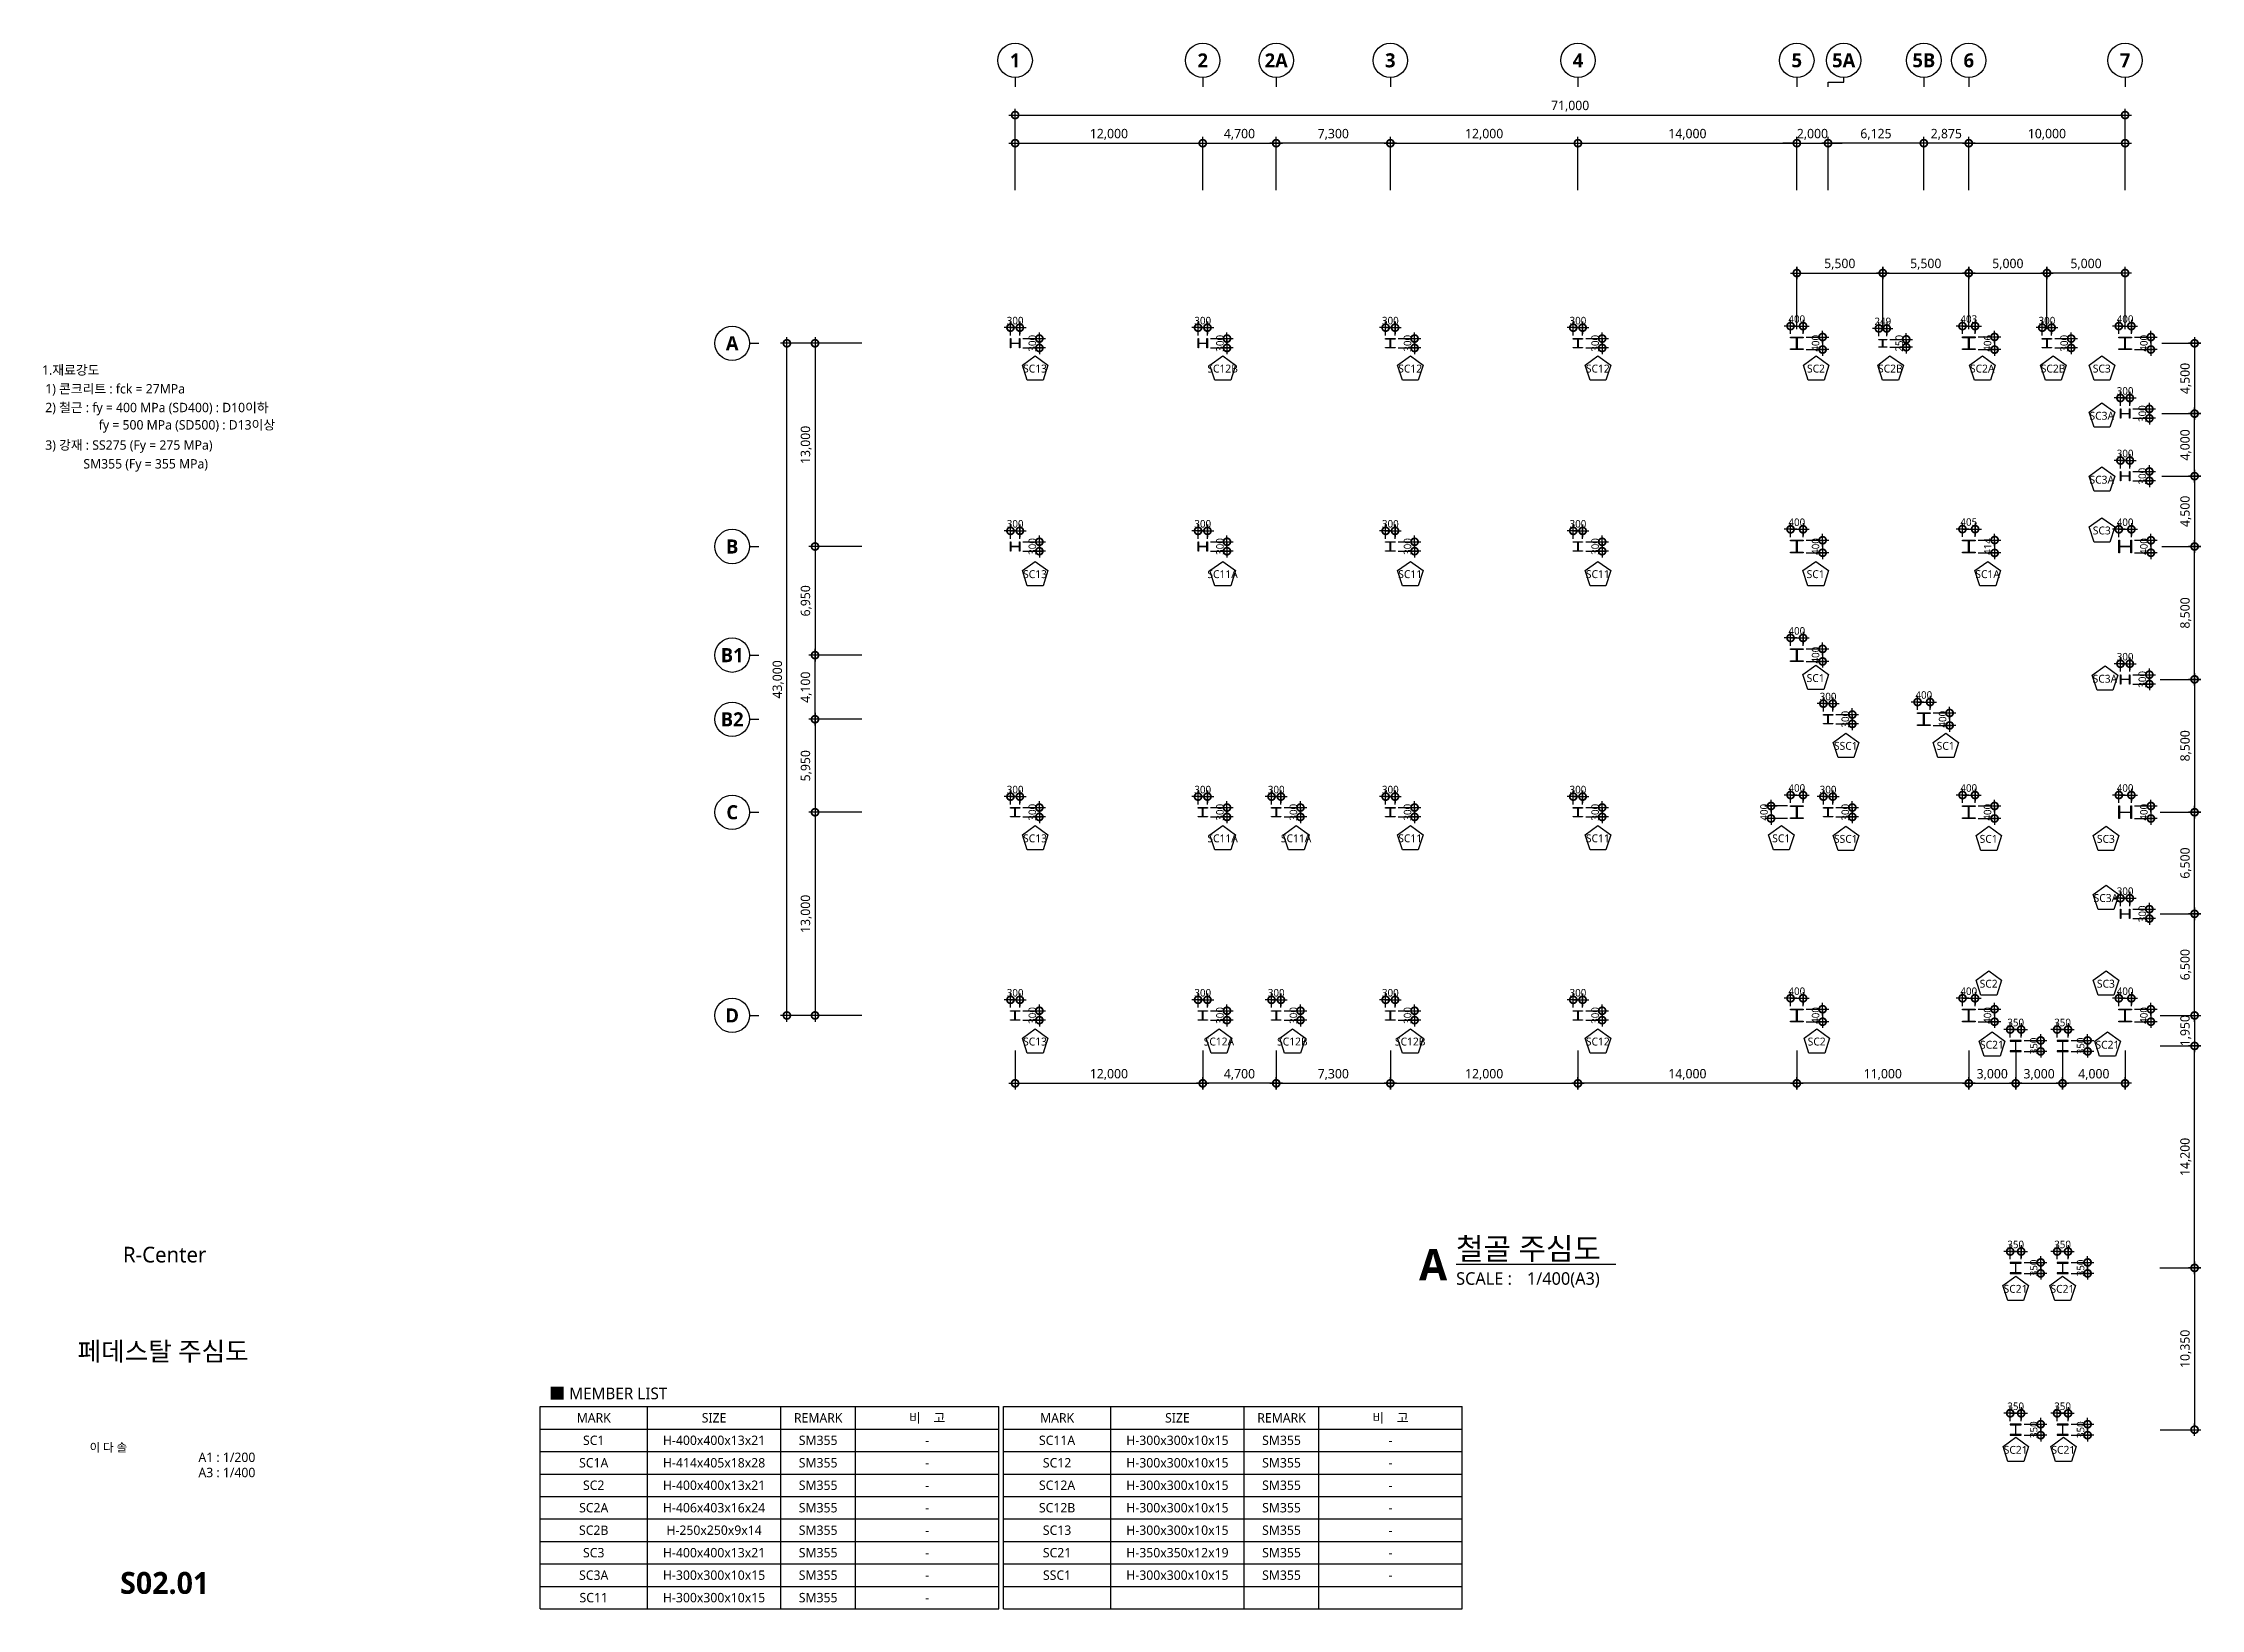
# Model space of a CAD drawing. Header units: millimetres. Extents: x 9929 to 330537, y 4940 to 105100.
# Drawn here: x 147526 to 285544, y 4940 to 105100 of the extents above; entities that cross this region are included whole.
import ezdxf
from ezdxf.enums import TextEntityAlignment as Align

# ---------------------------------------------------------------- set-up
doc = ezdxf.new("R2010")
doc.units = ezdxf.units.MM
doc.header["$LTSCALE"] = 150
doc.layers.get('DEFPOINTS').update_dxf_attribs({"color": 137})
for name, color, linetype in [('0-S-col', 4, 'Continuous'), ('09GIRDER', 2, 'Continuous'), ('7', 7, 'Continuous'), ('DIM', 7, 'Continuous'), ('DIM1', 7, 'Continuous'), ('SHT', 5, 'Continuous'), ('SYM', 6, 'Continuous'), ('SYM-BUB', 3, 'Continuous'), ('TAG', 6, 'Continuous'), ('TEXT', 3, 'Continuous'), ('TITLE', 7, 'Continuous')]:
    doc.layers.add(name, color=color, linetype=linetype)
doc.styles.add('맑은고딕', font='malgun.ttf')
doc.styles.add('맑은고딕B', font='malgunbd.ttf')
doc.styles.add('스타일1', font='malgun.ttf')
doc.styles.add('스타일2', font='malgunbd.ttf')
doc.dimstyles.new('CJA', dxfattribs={"dimscale": 200, "dimtxt": 3, "dimasz": 1, "dimexe": 2, "dimexo": 3, "dimgap": 1, "dimtad": 1, "dimdec": 0, "dimzin": 1, "dimdsep": 46, "dimlunit": 6, "dimtxsty": '스타일1', "dimblk": 'GAUN-DOT', "dimcen": -2, "dimdle": 2, "dimclrd": 256, "dimclre": 256, "dimclrt": 3, "dimadec": 0, "dimazin": 0, "dimtfac": 1, "dimtdec": 0, "dimtix": 1, "dimtmove": 2, "dimatfit": 3, "dimldrblk": 'DOTSMALL', "dimfxl": 1, "dimtolj": 1, "dimtzin": 1, "dimarcsym": 0})
doc.dimstyles.new('GAUN0.5', dxfattribs={"dimscale": 200, "dimtxt": 2.4, "dimasz": 1, "dimexe": 1, "dimexo": 1, "dimgap": 1, "dimtad": 1, "dimdec": 0, "dimlfac": 0.5, "dimzin": 1, "dimdsep": 46, "dimlunit": 6, "dimtxsty": '맑은고딕', "dimblk": 'GAUN-DOT', "dimcen": -2, "dimdle": 2, "dimclrd": 256, "dimclre": 256, "dimclrt": 4, "dimadec": 0, "dimazin": 0, "dimtfac": 1, "dimtdec": 0, "dimtix": 1, "dimtmove": 2, "dimatfit": 3, "dimldrblk": 'DOTSMALL', "dimfxl": 1, "dimtolj": 1, "dimtzin": 1, "dimarcsym": 0})

msp = doc.modelspace()

# ---------------------------------------------------------------- texts
at = {"layer": 'SYM-BUB', "color": 3, "style": '맑은고딕B'}
msp.add_attdef('5A', text='X', height=900, dxfattribs=at).set_placement((262700, 104000), align=Align.MIDDLE)
at = {"layer": 'TEXT', "style": '스타일1'}
for s, p in [('1.재료강도', (147456.9, 83711.1)), (' 1) 콘크리트 : fck = 27MPa', (147456.9, 82511.1)), (' 2) 철근 : fy = 400 MPa (SD400) : D10이하', (147456.9, 81311.1)), (' fy = 500 MPa (SD500) : D13이상', (150878, 80202.5)), (' 3) 강재 : SS275 (Fy = 275 MPa)', (147456.9, 78911.1)), ('             SM355 (Fy = 355 MPa)', (147456.9, 77711.1))]:
    msp.add_text(s, height=600, dxfattribs=at).set_placement(p, align=Align.BOTTOM_LEFT)
at = {"layer": 'TEXT', "color": 3, "style": '스타일1'}
for s, p in [('SC13', (210970.4, 84282.4, -2049600)), ('SC12B', (222970.4, 84282.4, -2049600)), ('SC12', (234970.4, 84282.4, -2049600)), ('SC12', (246970.4, 84282.4, -2049600)), ('SC2', (260926.2, 84282.4, -2049600)), ('SC2B', (265683.9, 84282.4, -2049600)), ('SC2A', (271561.8, 84282.4, -2049600)), ('SC2B', (276092.7, 84282.4, -2049600)), ('SC3', (279207, 84282.4, -2049600)), ('SC3A', (279207, 81263.9, -2049600)), ('SC3A', (279207, 77173.3, -2049600)), ('SC3', (279207, 73925.3, -2049600)), ('SC13', (210970.4, 71131.5, -2049600)), ('SC11A', (222970.4, 71131.5, -2049600)), ('SC11', (234970.4, 71131.5, -2049600)), ('SC11', (246970.4, 71131.5, -2049600)), ('SC1', (260903.7, 71131.5, -2049600)), ('SC1A', (271903.7, 71131.5, -2049600)), ('SC1', (260903.7, 64481.5, -2049600)), ('SC3A', (279407, 64440.1, -2049600)), ('SSC1', (262832.8, 60146.7, -2049600)), ('SC1', (269221.2, 60146.7, -2049600)), ('SC13', (210970.4, 54231.5, -2049600)), ('SC11A', (222970.4, 54231.5, -2049600)), ('SC11A', (227670.4, 54231.5, -2049600)), ('SC11', (234970.4, 54231.5, -2049600)), ('SC11', (246970.4, 54231.5, -2049600)), ('SC1', (258702.3, 54231.5, -2049600)), ('SSC1', (262832.8, 54196.7, -2049600)), ('SC1', (271970.4, 54196.7, -2049600)), ('SC3', (279470, 54196.7, -2049600)), ('SC3A', (279470, 50412.9, -2049600)), ('SC2', (271970.4, 44931.5, -2049600)), ('SC3', (279470, 44931.5, -2049600)), ('SC13', (210970.4, 41231.5, -2049600)), ('SC12A', (222733.4, 41231.5, -2049600)), ('SC12B', (227433.4, 41231.5, -2049600)), ('SC12B', (234970.4, 41231.5, -2049600)), ('SC12', (246970.4, 41231.5, -2049600)), ('SC2', (260970.4, 41231.5, -2049600)), ('SC21', (272182, 41025.3, -2049600)), ('SC21', (279566.5, 41025.3, -2049600)), ('SC21', (273689.1, 25411.3, -2049600)), ('SC21', (276689.1, 25411.3, -2049600)), ('SC21', (273697, 15111.2, -2049600)), ('SC21', (276747, 15111.2, -2049600))]:
    msp.add_text(s, height=504, dxfattribs=at).set_placement(p, align=Align.MIDDLE_CENTER)
at = {"layer": 'TEXT', "style": '스타일1'}
for s, height, p in [('R-Center', 1000, (155300, 27600)), ('MARK', 600, (182743.6, 17160.4)), ('SIZE', 600, (190442.4, 17160.4)), ('REMARK', 600, (197100.4, 17160.4)), ('비    고', 600, (204071, 17160.4)), ('MARK', 600, (212382.5, 17160.4)), ('SIZE', 600, (220081.4, 17160.4)), ('REMARK', 600, (226739.3, 17160.4)), ('비    고', 600, (233710, 17160.4)), ('SC1', 600, (182743.6, 15722.7)), ('H-400x400x13x21', 600, (190442.4, 15722.7)), ('SM355', 600, (197100.4, 15722.7)), ('-', 600, (204071, 15722.7)), ('SC11A', 600, (212382.5, 15722.7)), ('H-300x300x10x15', 600, (220081.4, 15722.7)), ('SM355', 600, (226739.3, 15722.7)), ('-', 600, (233710, 15722.7)), ('SC1A', 600, (182743.6, 14285)), ('H-414x405x18x28', 600, (190442.4, 14285)), ('SM355', 600, (197100.4, 14285)), ('-', 600, (204071, 14285)), ('SC12', 600, (212382.5, 14285)), ('H-300x300x10x15', 600, (220081.4, 14285)), ('SM355', 600, (226739.3, 14285)), ('-', 600, (233710, 14285)), ('SC2', 600, (182743.6, 12847.3)), ('H-400x400x13x21', 600, (190442.4, 12847.3)), ('SM355', 600, (197100.4, 12847.3)), ('-', 600, (204071, 12847.3)), ('SC12A', 600, (212382.5, 12847.3)), ('H-300x300x10x15', 600, (220081.4, 12847.3)), ('SM355', 600, (226739.3, 12847.3)), ('-', 600, (233710, 12847.3)), ('SC2A', 600, (182743.6, 11409.6)), ('H-406x403x16x24', 600, (190442.4, 11409.6)), ('SM355', 600, (197100.4, 11409.6)), ('-', 600, (204071, 11409.6)), ('SC12B', 600, (212382.5, 11409.6)), ('H-300x300x10x15', 600, (220081.4, 11409.6)), ('SM355', 600, (226739.3, 11409.6)), ('-', 600, (233710, 11409.6)), ('SC2B', 600, (182743.6, 9971.9)), ('H-250x250x9x14', 600, (190442.4, 9971.9)), ('SM355', 600, (197100.4, 9971.9)), ('-', 600, (204071, 9971.9)), ('SC13', 600, (212382.5, 9971.9)), ('H-300x300x10x15', 600, (220081.4, 9971.9)), ('SM355', 600, (226739.3, 9971.9)), ('-', 600, (233710, 9971.9)), ('SC3', 600, (182743.6, 8534.2)), ('H-400x400x13x21', 600, (190442.4, 8534.2)), ('SM355', 600, (197100.4, 8534.2)), ('-', 600, (204071, 8534.2)), ('SC21', 600, (212382.5, 8534.2)), ('H-350x350x12x19', 600, (220081.4, 8534.2)), ('SM355', 600, (226739.3, 8534.2)), ('-', 600, (233710, 8534.2)), ('SC3A', 600, (182743.6, 7096.5)), ('H-300x300x10x15', 600, (190442.4, 7096.5)), ('SM355', 600, (197100.4, 7096.5)), ('-', 600, (204071, 7096.5)), ('SSC1', 600, (212382.5, 7096.5)), ('H-300x300x10x15', 600, (220081.4, 7096.5)), ('SM355', 600, (226739.3, 7096.5)), ('-', 600, (233710, 7096.5)), ('SC11', 600, (182743.6, 5658.8)), ('H-300x300x10x15', 600, (190442.4, 5658.8)), ('SM355', 600, (197100.4, 5658.8)), ('-', 600, (204071, 5658.8))]:
    msp.add_text(s, height=height, dxfattribs=at).set_placement(p, align=Align.MIDDLE_CENTER)
msp.add_text('■ MEMBER LIST', height=750, dxfattribs=at).set_placement((179897.7, 18720.3), align=Align.MIDDLE_LEFT)

# ---------------------------------------------------------------- blocks, each defined once
blk = doc.blocks.new('dwgtitle')
at = {"layer": 'SYM', "color": 3, "style": '스타일1'}
blk.add_text('SCALE :', height=4, dxfattribs=at).set_placement((12.25, -1.4))
at = {"layer": 'SYM', "color": 6, "style": '스타일2'}
blk.add_attdef('A', text='', height=10, dxfattribs=at).set_placement((4.89, 5), align=Align.MIDDLE)
at = {"layer": 'SYM', "color": 3, "style": '스타일1'}
for tag, p, height in [('%%UTITLE', (12.25, 6.59), 7), ('1/100', (34.89, -1.4), 4)]:
    blk.add_attdef(tag, p, '', height=height, dxfattribs=at)
blk = doc.blocks.new('GAUN-DOT')
at = {"linetype": 'ByBlock'}
for p, q in [((2, 0), (-2, 0)), ((0, -2), (0, 2))]:
    blk.add_line(p, q, dxfattribs=at)
at = {"const_width": 2.25}
blk.add_lwpolyline([(0, 0.28125, 1), (0, -0.28125, 1)], format="xyb", close=True, dxfattribs=at)
blk = doc.blocks.new('*D6')
at = {"layer": 'DEFPOINTS', "color": 0, "transparency": 16777216}
for p in [(282450, 85900), (282450, 81400), (285144, 81400)]:
    blk.add_point(p, dxfattribs=at)
at = {"layer": 'DIM', "lineweight": -2, "transparency": 16777216}
for p, q in [((283050, 85900), (285544, 85900)), ((285144, 85700), (285144, 81600)), ((283050, 81400), (285544, 81400))]:
    blk.add_line(p, q, dxfattribs=at)
at = {"layer": 'DIM', "lineweight": -2, "transparency": 16777216, "xscale": 200, "yscale": 200, "zscale": 200}
for p, rotation in [((285144, 85900), 90), ((285144, 81400), 270)]:
    blk.add_blockref('GAUN-DOT', p, dxfattribs=dict(at, rotation=rotation))
at = {"layer": 'DIM', "color": 3, "transparency": 16777216, "insert": (284584, 83650), "char_height": 600, "attachment_point": 5, "rotation": 90, "style": '스타일1'}
blk.add_mtext('\\A1;4,500', dxfattribs=at)
blk = doc.blocks.new('_DotSmall')
at = {"color": 0, "linetype": 'ByBlock', "const_width": 0.5}
blk.add_lwpolyline([(-0.0625, 0, 1), (0.0625, 0, 1)], format="xyb", close=True, dxfattribs=at)
blk = doc.blocks.new('*D7')
at = {"layer": 'DEFPOINTS', "color": 0, "transparency": 16777216}
for p in [(282450, 81400), (285144, 81400), (282450, 77400)]:
    blk.add_point(p, dxfattribs=at)
at = {"layer": 'DIM', "lineweight": -2, "transparency": 16777216}
for p, q in [((283050, 81400), (285544, 81400)), ((285144, 77600), (285144, 81200)), ((283050, 77400), (285544, 77400))]:
    blk.add_line(p, q, dxfattribs=at)
at = {"layer": 'DIM', "lineweight": -2, "transparency": 16777216, "xscale": 200, "yscale": 200, "zscale": 200}
for p, rotation in [((285144, 81400), 90), ((285144, 77400), 270)]:
    blk.add_blockref('GAUN-DOT', p, dxfattribs=dict(at, rotation=rotation))
at = {"layer": 'DIM', "color": 3, "transparency": 16777216, "insert": (284584, 79400), "char_height": 600, "attachment_point": 5, "rotation": 90, "style": '스타일1'}
blk.add_mtext('\\A1;4,000', dxfattribs=at)
blk = doc.blocks.new('*D8')
at = {"layer": 'DEFPOINTS', "color": 0, "transparency": 16777216}
for p in [(282450, 77400), (282450, 72900), (285144, 72900)]:
    blk.add_point(p, dxfattribs=at)
at = {"layer": 'DIM', "lineweight": -2, "transparency": 16777216}
for p, q in [((283050, 77400), (285544, 77400)), ((285144, 77200), (285144, 73100)), ((283050, 72900), (285544, 72900))]:
    blk.add_line(p, q, dxfattribs=at)
at = {"layer": 'DIM', "lineweight": -2, "transparency": 16777216, "xscale": 200, "yscale": 200, "zscale": 200}
for p, rotation in [((285144, 77400), 90), ((285144, 72900), 270)]:
    blk.add_blockref('GAUN-DOT', p, dxfattribs=dict(at, rotation=rotation))
at = {"layer": 'DIM', "color": 3, "transparency": 16777216, "insert": (284584, 75150), "char_height": 600, "attachment_point": 5, "rotation": 90, "style": '스타일1'}
blk.add_mtext('\\A1;4,500', dxfattribs=at)
blk = doc.blocks.new('*D9')
at = {"layer": 'DEFPOINTS', "color": 0, "transparency": 16777216}
for p in [(282450, 72900), (285144, 72900), (282347, 64400)]:
    blk.add_point(p, dxfattribs=at)
at = {"layer": 'DIM', "lineweight": -2, "transparency": 16777216}
for p, q in [((283050, 72900), (285544, 72900)), ((285144, 64600), (285144, 72700)), ((282947, 64400), (285544, 64400))]:
    blk.add_line(p, q, dxfattribs=at)
at = {"layer": 'DIM', "lineweight": -2, "transparency": 16777216, "xscale": 200, "yscale": 200, "zscale": 200}
for p, rotation in [((285144, 72900), 90), ((285144, 64400), 270)]:
    blk.add_blockref('GAUN-DOT', p, dxfattribs=dict(at, rotation=rotation))
at = {"layer": 'DIM', "color": 3, "transparency": 16777216, "insert": (284584, 68650), "char_height": 600, "attachment_point": 5, "rotation": 90, "style": '스타일1'}
blk.add_mtext('\\A1;8,500', dxfattribs=at)
blk = doc.blocks.new('*D10')
at = {"layer": 'DEFPOINTS', "color": 0, "transparency": 16777216}
for p in [(282335, 64400), (282352, 55900), (285144, 55900)]:
    blk.add_point(p, dxfattribs=at)
at = {"layer": 'DIM', "lineweight": -2, "transparency": 16777216}
for p, q in [((282935, 64400), (285544, 64400)), ((285144, 64200), (285144, 56100)), ((282952, 55900), (285544, 55900))]:
    blk.add_line(p, q, dxfattribs=at)
at = {"layer": 'DIM', "lineweight": -2, "transparency": 16777216, "xscale": 200, "yscale": 200, "zscale": 200}
for p, rotation in [((285144, 64400), 90), ((285144, 55900), 270)]:
    blk.add_blockref('GAUN-DOT', p, dxfattribs=dict(at, rotation=rotation))
at = {"layer": 'DIM', "color": 3, "transparency": 16777216, "insert": (284584, 60150), "char_height": 600, "attachment_point": 5, "rotation": 90, "style": '스타일1'}
blk.add_mtext('\\A1;8,500', dxfattribs=at)
blk = doc.blocks.new('*D11')
at = {"layer": 'DEFPOINTS', "color": 0, "transparency": 16777216}
for p in [(282352, 55900), (285144, 55900), (282339, 49400)]:
    blk.add_point(p, dxfattribs=at)
at = {"layer": 'DIM', "lineweight": -2, "transparency": 16777216}
for p, q in [((282952, 55900), (285544, 55900)), ((285144, 49600), (285144, 55700)), ((282939, 49400), (285544, 49400))]:
    blk.add_line(p, q, dxfattribs=at)
at = {"layer": 'DIM', "lineweight": -2, "transparency": 16777216, "xscale": 200, "yscale": 200, "zscale": 200}
for p, rotation in [((285144, 55900), 90), ((285144, 49400), 270)]:
    blk.add_blockref('GAUN-DOT', p, dxfattribs=dict(at, rotation=rotation))
at = {"layer": 'DIM', "color": 3, "transparency": 16777216, "insert": (284584, 52650), "char_height": 600, "attachment_point": 5, "rotation": 90, "style": '스타일1'}
blk.add_mtext('\\A1;6,500', dxfattribs=at)
blk = doc.blocks.new('*D12')
at = {"layer": 'DEFPOINTS', "color": 0, "transparency": 16777216}
for p in [(282353, 49400), (285144, 49400), (282339, 42900)]:
    blk.add_point(p, dxfattribs=at)
at = {"layer": 'DIM', "lineweight": -2, "transparency": 16777216}
for p, q in [((282953, 49400), (285544, 49400)), ((285144, 43100), (285144, 49200)), ((282939, 42900), (285544, 42900))]:
    blk.add_line(p, q, dxfattribs=at)
at = {"layer": 'DIM', "lineweight": -2, "transparency": 16777216, "xscale": 200, "yscale": 200, "zscale": 200}
for p, rotation in [((285144, 49400), 90), ((285144, 42900), 270)]:
    blk.add_blockref('GAUN-DOT', p, dxfattribs=dict(at, rotation=rotation))
at = {"layer": 'DIM', "color": 3, "transparency": 16777216, "insert": (284584, 46150), "char_height": 600, "attachment_point": 5, "rotation": 90, "style": '스타일1'}
blk.add_mtext('\\A1;6,500', dxfattribs=at)
blk = doc.blocks.new('*D13')
at = {"layer": 'DEFPOINTS', "color": 0, "transparency": 16777216}
for p in [(282339, 42900), (282343, 40950), (285144, 40950)]:
    blk.add_point(p, dxfattribs=at)
at = {"layer": 'DIM', "lineweight": -2, "transparency": 16777216}
for p, q in [((282939, 42900), (285544, 42900)), ((285144, 43100), (285144, 43300)), ((285144, 42900), (285144, 40950)), ((282943, 40950), (285544, 40950)), ((285144, 40750), (285144, 40550))]:
    blk.add_line(p, q, dxfattribs=at)
at = {"layer": 'DIM', "lineweight": -2, "transparency": 16777216, "xscale": 200, "yscale": 200, "zscale": 200}
for p, rotation in [((285144, 42900), 270), ((285144, 40950), 90)]:
    blk.add_blockref('GAUN-DOT', p, dxfattribs=dict(at, rotation=rotation))
at = {"layer": 'DIM', "color": 3, "transparency": 16777216, "insert": (284582, 41925), "char_height": 600, "attachment_point": 5, "rotation": 90, "style": '스타일1'}
blk.add_mtext('\\A1;1,950', dxfattribs=at)
blk = doc.blocks.new('*D14')
at = {"layer": 'DEFPOINTS', "color": 0, "transparency": 16777216}
for p in [(282343, 40950), (285144, 40950), (282315, 26750)]:
    blk.add_point(p, dxfattribs=at)
at = {"layer": 'DIM', "lineweight": -2, "transparency": 16777216}
for p, q in [((282943, 40950), (285544, 40950)), ((285144, 26950), (285144, 40750)), ((282915, 26750), (285544, 26750))]:
    blk.add_line(p, q, dxfattribs=at)
at = {"layer": 'DIM', "lineweight": -2, "transparency": 16777216, "xscale": 200, "yscale": 200, "zscale": 200}
for p, rotation in [((285144, 40950), 90), ((285144, 26750), 270)]:
    blk.add_blockref('GAUN-DOT', p, dxfattribs=dict(at, rotation=rotation))
at = {"layer": 'DIM', "color": 3, "transparency": 16777216, "insert": (284582, 33850), "char_height": 600, "attachment_point": 5, "rotation": 90, "style": '스타일1'}
blk.add_mtext('\\A1;14,200', dxfattribs=at)
blk = doc.blocks.new('*D15')
at = {"layer": 'DEFPOINTS', "color": 0, "transparency": 16777216}
for p in [(282315, 26750), (282335, 16400), (285144, 16400)]:
    blk.add_point(p, dxfattribs=at)
at = {"layer": 'DIM', "lineweight": -2, "transparency": 16777216}
for p, q in [((282915, 26750), (285544, 26750)), ((285144, 26550), (285144, 16600)), ((282935, 16400), (285544, 16400))]:
    blk.add_line(p, q, dxfattribs=at)
at = {"layer": 'DIM', "lineweight": -2, "transparency": 16777216, "xscale": 200, "yscale": 200, "zscale": 200}
for p, rotation in [((285144, 26750), 90), ((285144, 16400), 270)]:
    blk.add_blockref('GAUN-DOT', p, dxfattribs=dict(at, rotation=rotation))
at = {"layer": 'DIM', "color": 3, "transparency": 16777216, "insert": (284582, 21575), "char_height": 600, "attachment_point": 5, "rotation": 90, "style": '스타일1'}
blk.add_mtext('\\A1;10,350', dxfattribs=at)
blk = doc.blocks.new('*D16')
at = {"layer": 'DEFPOINTS', "color": 0, "transparency": 16777216}
for p in [(209700, 41253), (221700, 41253), (221700, 38559)]:
    blk.add_point(p, dxfattribs=at)
at = {"layer": 'DIM', "lineweight": -2, "transparency": 16777216}
for p, q in [((209700, 40653), (209700, 38159)), ((221700, 40653), (221700, 38159)), ((209900, 38559), (221500, 38559))]:
    blk.add_line(p, q, dxfattribs=at)
at = {"layer": 'DIM', "lineweight": -2, "transparency": 16777216, "xscale": 200, "yscale": 200, "zscale": 200, "rotation": 180}
blk.add_blockref('GAUN-DOT', (209700, 38559), dxfattribs=at)
at = {"layer": 'DIM', "lineweight": -2, "transparency": 16777216, "xscale": 200, "yscale": 200, "zscale": 200}
blk.add_blockref('GAUN-DOT', (221700, 38559), dxfattribs=at)
at = {"layer": 'DIM', "color": 3, "transparency": 16777216, "insert": (215700, 39121), "char_height": 600, "attachment_point": 5, "style": '스타일1'}
blk.add_mtext('\\A1;12,000', dxfattribs=at)
blk = doc.blocks.new('*D17')
at = {"layer": 'DEFPOINTS', "color": 0, "transparency": 16777216}
for p in [(226400, 41253), (233700, 41253), (233700, 38559)]:
    blk.add_point(p, dxfattribs=at)
at = {"layer": 'DIM', "lineweight": -2, "transparency": 16777216}
for p, q in [((226400, 40653), (226400, 38159)), ((233700, 40653), (233700, 38159)), ((226600, 38559), (233500, 38559))]:
    blk.add_line(p, q, dxfattribs=at)
at = {"layer": 'DIM', "lineweight": -2, "transparency": 16777216, "xscale": 200, "yscale": 200, "zscale": 200, "rotation": 180}
blk.add_blockref('GAUN-DOT', (226400, 38559), dxfattribs=at)
at = {"layer": 'DIM', "lineweight": -2, "transparency": 16777216, "xscale": 200, "yscale": 200, "zscale": 200}
blk.add_blockref('GAUN-DOT', (233700, 38559), dxfattribs=at)
at = {"layer": 'DIM', "color": 3, "transparency": 16777216, "insert": (230050, 39119), "char_height": 600, "attachment_point": 5, "style": '스타일1'}
blk.add_mtext('\\A1;7,300', dxfattribs=at)
blk = doc.blocks.new('*D18')
at = {"layer": 'DEFPOINTS', "color": 0, "transparency": 16777216}
for p in [(221700, 41253), (226400, 41253), (221700, 38559)]:
    blk.add_point(p, dxfattribs=at)
at = {"layer": 'DIM', "lineweight": -2, "transparency": 16777216}
for p, q in [((221700, 40653), (221700, 38159)), ((226400, 40653), (226400, 38159)), ((226200, 38559), (221900, 38559))]:
    blk.add_line(p, q, dxfattribs=at)
at = {"layer": 'DIM', "lineweight": -2, "transparency": 16777216, "xscale": 200, "yscale": 200, "zscale": 200, "rotation": 180}
blk.add_blockref('GAUN-DOT', (221700, 38559), dxfattribs=at)
at = {"layer": 'DIM', "lineweight": -2, "transparency": 16777216, "xscale": 200, "yscale": 200, "zscale": 200}
blk.add_blockref('GAUN-DOT', (226400, 38559), dxfattribs=at)
at = {"layer": 'DIM', "color": 3, "transparency": 16777216, "insert": (224050, 39119), "char_height": 600, "attachment_point": 5, "style": '스타일1'}
blk.add_mtext('\\A1;4,700', dxfattribs=at)
blk = doc.blocks.new('*D19')
at = {"layer": 'DEFPOINTS', "color": 0, "transparency": 16777216}
for p in [(233700, 41253), (245700, 41253), (245700, 38559)]:
    blk.add_point(p, dxfattribs=at)
at = {"layer": 'DIM', "lineweight": -2, "transparency": 16777216}
for p, q in [((233700, 40653), (233700, 38159)), ((245700, 40653), (245700, 38159)), ((233900, 38559), (245500, 38559))]:
    blk.add_line(p, q, dxfattribs=at)
at = {"layer": 'DIM', "lineweight": -2, "transparency": 16777216, "xscale": 200, "yscale": 200, "zscale": 200, "rotation": 180}
blk.add_blockref('GAUN-DOT', (233700, 38559), dxfattribs=at)
at = {"layer": 'DIM', "lineweight": -2, "transparency": 16777216, "xscale": 200, "yscale": 200, "zscale": 200}
blk.add_blockref('GAUN-DOT', (245700, 38559), dxfattribs=at)
at = {"layer": 'DIM', "color": 3, "transparency": 16777216, "insert": (239700, 39121), "char_height": 600, "attachment_point": 5, "style": '스타일1'}
blk.add_mtext('\\A1;12,000', dxfattribs=at)
blk = doc.blocks.new('*D20')
at = {"layer": 'DEFPOINTS', "color": 0, "transparency": 16777216}
for p in [(245700, 41253), (259700, 41253), (245700, 38559)]:
    blk.add_point(p, dxfattribs=at)
at = {"layer": 'DIM', "lineweight": -2, "transparency": 16777216}
for p, q in [((245700, 40653), (245700, 38159)), ((259700, 40653), (259700, 38159)), ((259500, 38559), (245900, 38559))]:
    blk.add_line(p, q, dxfattribs=at)
at = {"layer": 'DIM', "lineweight": -2, "transparency": 16777216, "xscale": 200, "yscale": 200, "zscale": 200, "rotation": 180}
blk.add_blockref('GAUN-DOT', (245700, 38559), dxfattribs=at)
at = {"layer": 'DIM', "lineweight": -2, "transparency": 16777216, "xscale": 200, "yscale": 200, "zscale": 200}
blk.add_blockref('GAUN-DOT', (259700, 38559), dxfattribs=at)
at = {"layer": 'DIM', "color": 3, "transparency": 16777216, "insert": (252700, 39121), "char_height": 600, "attachment_point": 5, "style": '스타일1'}
blk.add_mtext('\\A1;14,000', dxfattribs=at)
blk = doc.blocks.new('*D21')
at = {"layer": 'DEFPOINTS', "color": 0, "transparency": 16777216}
for p in [(259700, 41253), (270700, 41253), (259700, 38559)]:
    blk.add_point(p, dxfattribs=at)
at = {"layer": 'DIM', "lineweight": -2, "transparency": 16777216}
for p, q in [((259700, 40653), (259700, 38159)), ((270700, 40653), (270700, 38159)), ((270500, 38559), (259900, 38559))]:
    blk.add_line(p, q, dxfattribs=at)
at = {"layer": 'DIM', "lineweight": -2, "transparency": 16777216, "xscale": 200, "yscale": 200, "zscale": 200, "rotation": 180}
blk.add_blockref('GAUN-DOT', (259700, 38559), dxfattribs=at)
at = {"layer": 'DIM', "lineweight": -2, "transparency": 16777216, "xscale": 200, "yscale": 200, "zscale": 200}
blk.add_blockref('GAUN-DOT', (270700, 38559), dxfattribs=at)
at = {"layer": 'DIM', "color": 3, "transparency": 16777216, "insert": (265200, 39121), "char_height": 600, "attachment_point": 5, "style": '스타일1'}
blk.add_mtext('\\A1;11,000', dxfattribs=at)
blk = doc.blocks.new('*D22')
at = {"layer": 'DEFPOINTS', "color": 0, "transparency": 16777216}
for p in [(270700, 41253), (273700, 41253), (273700, 38559)]:
    blk.add_point(p, dxfattribs=at)
at = {"layer": 'DIM', "lineweight": -2, "transparency": 16777216}
for p, q in [((270700, 40653), (270700, 38159)), ((273700, 40653), (273700, 38159)), ((270900, 38559), (273500, 38559))]:
    blk.add_line(p, q, dxfattribs=at)
at = {"layer": 'DIM', "lineweight": -2, "transparency": 16777216, "xscale": 200, "yscale": 200, "zscale": 200, "rotation": 180}
blk.add_blockref('GAUN-DOT', (270700, 38559), dxfattribs=at)
at = {"layer": 'DIM', "lineweight": -2, "transparency": 16777216, "xscale": 200, "yscale": 200, "zscale": 200}
blk.add_blockref('GAUN-DOT', (273700, 38559), dxfattribs=at)
at = {"layer": 'DIM', "color": 3, "transparency": 16777216, "insert": (272200, 39119), "char_height": 600, "attachment_point": 5, "style": '스타일1'}
blk.add_mtext('\\A1;3,000', dxfattribs=at)
blk = doc.blocks.new('*D23')
at = {"layer": 'DEFPOINTS', "color": 0, "transparency": 16777216}
for p in [(273700, 41253), (276700, 41253), (276700, 38559)]:
    blk.add_point(p, dxfattribs=at)
at = {"layer": 'DIM', "lineweight": -2, "transparency": 16777216}
for p, q in [((273700, 40653), (273700, 38159)), ((276700, 40653), (276700, 38159)), ((273900, 38559), (276500, 38559))]:
    blk.add_line(p, q, dxfattribs=at)
at = {"layer": 'DIM', "lineweight": -2, "transparency": 16777216, "xscale": 200, "yscale": 200, "zscale": 200, "rotation": 180}
blk.add_blockref('GAUN-DOT', (273700, 38559), dxfattribs=at)
at = {"layer": 'DIM', "lineweight": -2, "transparency": 16777216, "xscale": 200, "yscale": 200, "zscale": 200}
blk.add_blockref('GAUN-DOT', (276700, 38559), dxfattribs=at)
at = {"layer": 'DIM', "color": 3, "transparency": 16777216, "insert": (275200, 39119), "char_height": 600, "attachment_point": 5, "style": '스타일1'}
blk.add_mtext('\\A1;3,000', dxfattribs=at)
blk = doc.blocks.new('*D24')
at = {"layer": 'DEFPOINTS', "color": 0, "transparency": 16777216}
for p in [(276700, 41253), (280700, 41253), (276700, 38559)]:
    blk.add_point(p, dxfattribs=at)
at = {"layer": 'DIM', "lineweight": -2, "transparency": 16777216}
for p, q in [((276700, 40653), (276700, 38159)), ((280700, 40653), (280700, 38159)), ((280500, 38559), (276900, 38559))]:
    blk.add_line(p, q, dxfattribs=at)
at = {"layer": 'DIM', "lineweight": -2, "transparency": 16777216, "xscale": 200, "yscale": 200, "zscale": 200, "rotation": 180}
blk.add_blockref('GAUN-DOT', (276700, 38559), dxfattribs=at)
at = {"layer": 'DIM', "lineweight": -2, "transparency": 16777216, "xscale": 200, "yscale": 200, "zscale": 200}
blk.add_blockref('GAUN-DOT', (280700, 38559), dxfattribs=at)
at = {"layer": 'DIM', "color": 3, "transparency": 16777216, "insert": (278700, 39119), "char_height": 600, "attachment_point": 5, "style": '스타일1'}
blk.add_mtext('\\A1;4,000', dxfattribs=at)
blk = doc.blocks.new('*D30')
at = {"layer": 'DEFPOINTS', "color": 0, "transparency": 16777216}
for p in [(195100, 85900), (200500, 85900), (200500, 42900)]:
    blk.add_point(p, dxfattribs=at)
at = {"layer": 'DIM', "color": 7, "lineweight": -2, "transparency": 16777216}
for p, q in [((199900, 85900), (194700, 85900)), ((195100, 42500), (195100, 86300)), ((199900, 42900), (194700, 42900))]:
    blk.add_line(p, q, dxfattribs=at)
at = {"layer": 'DIM', "color": 7, "lineweight": -2, "transparency": 16777216, "xscale": 900, "yscale": 900, "zscale": 900}
for p, rotation in [((195100, 85900), 90), ((195100, 42900), 270)]:
    blk.add_blockref('_DotSmall', p, dxfattribs=dict(at, rotation=rotation))
at = {"layer": 'DIM', "color": 3, "transparency": 16777216, "insert": (194540, 64400), "char_height": 600, "attachment_point": 5, "rotation": 90, "style": '스타일1'}
blk.add_mtext('\\A1;43,000', dxfattribs=at)
blk = doc.blocks.new('*D31')
at = {"layer": 'DEFPOINTS', "color": 0, "transparency": 16777216}
for p in [(200500, 85900), (196900, 72900), (200500, 72900)]:
    blk.add_point(p, dxfattribs=at)
at = {"layer": 'DIM', "color": 7, "lineweight": -2, "transparency": 16777216}
for p, q in [((199900, 85900), (196500, 85900)), ((196900, 86300), (196900, 72500)), ((199900, 72900), (196500, 72900))]:
    blk.add_line(p, q, dxfattribs=at)
at = {"layer": 'DIM', "color": 7, "lineweight": -2, "transparency": 16777216, "xscale": 900, "yscale": 900, "zscale": 900}
for p, rotation in [((196900, 85900), 90), ((196900, 72900), 270)]:
    blk.add_blockref('_DotSmall', p, dxfattribs=dict(at, rotation=rotation))
at = {"layer": 'DIM', "color": 3, "transparency": 16777216, "insert": (196338, 79400), "char_height": 600, "attachment_point": 5, "rotation": 90, "style": '스타일1'}
blk.add_mtext('\\A1;13,000', dxfattribs=at)
blk = doc.blocks.new('*D32')
at = {"layer": 'DEFPOINTS', "color": 0, "transparency": 16777216}
for p in [(200500, 55900), (196900, 42900), (200500, 42900)]:
    blk.add_point(p, dxfattribs=at)
at = {"layer": 'DIM', "color": 7, "lineweight": -2, "transparency": 16777216}
for p, q in [((199900, 55900), (196500, 55900)), ((196900, 56300), (196900, 42500)), ((199900, 42900), (196500, 42900))]:
    blk.add_line(p, q, dxfattribs=at)
at = {"layer": 'DIM', "color": 7, "lineweight": -2, "transparency": 16777216, "xscale": 900, "yscale": 900, "zscale": 900}
for p, rotation in [((196900, 55900), 90), ((196900, 42900), 270)]:
    blk.add_blockref('_DotSmall', p, dxfattribs=dict(at, rotation=rotation))
at = {"layer": 'DIM', "color": 3, "transparency": 16777216, "insert": (196338, 49400), "char_height": 600, "attachment_point": 5, "rotation": 90, "style": '스타일1'}
blk.add_mtext('\\A1;13,000', dxfattribs=at)
blk = doc.blocks.new('*D33')
at = {"layer": 'DEFPOINTS', "color": 0, "transparency": 16777216}
for p in [(280700, 100500), (209700, 95100), (280700, 95100)]:
    blk.add_point(p, dxfattribs=at)
at = {"layer": 'DIM', "color": 7, "lineweight": -2, "transparency": 16777216}
for p, q in [((209700, 95700), (209700, 100900)), ((280700, 95700), (280700, 100900)), ((209300, 100500), (281100, 100500))]:
    blk.add_line(p, q, dxfattribs=at)
at = {"layer": 'DIM', "color": 7, "lineweight": -2, "transparency": 16777216, "xscale": 900, "yscale": 900, "zscale": 900, "rotation": 180}
blk.add_blockref('_DotSmall', (209700, 100500), dxfattribs=at)
at = {"layer": 'DIM', "color": 7, "lineweight": -2, "transparency": 16777216, "xscale": 900, "yscale": 900, "zscale": 900}
blk.add_blockref('_DotSmall', (280700, 100500), dxfattribs=at)
at = {"layer": 'DIM', "color": 3, "transparency": 16777216, "insert": (245200, 101062), "char_height": 600, "attachment_point": 5, "style": '스타일1'}
blk.add_mtext('\\A1;71,000', dxfattribs=at)
blk = doc.blocks.new('*D34')
at = {"layer": 'DEFPOINTS', "color": 0, "transparency": 16777216}
for p in [(280700, 98700), (270700, 95100), (280700, 95100)]:
    blk.add_point(p, dxfattribs=at)
at = {"layer": 'DIM', "color": 7, "lineweight": -2, "transparency": 16777216}
for p, q in [((270300, 98700), (281100, 98700)), ((270700, 95700), (270700, 99100)), ((280700, 95700), (280700, 99100))]:
    blk.add_line(p, q, dxfattribs=at)
at = {"layer": 'DIM', "color": 7, "lineweight": -2, "transparency": 16777216, "xscale": 900, "yscale": 900, "zscale": 900, "rotation": 180}
blk.add_blockref('_DotSmall', (270700, 98700), dxfattribs=at)
at = {"layer": 'DIM', "color": 7, "lineweight": -2, "transparency": 16777216, "xscale": 900, "yscale": 900, "zscale": 900}
blk.add_blockref('_DotSmall', (280700, 98700), dxfattribs=at)
at = {"layer": 'DIM', "color": 3, "transparency": 16777216, "insert": (275700, 99262), "char_height": 600, "attachment_point": 5, "style": '스타일1'}
blk.add_mtext('\\A1;10,000', dxfattribs=at)
blk = doc.blocks.new('*D35')
at = {"layer": 'DEFPOINTS', "color": 0, "transparency": 16777216}
for p in [(259700, 98700), (245700, 95100), (259700, 95100)]:
    blk.add_point(p, dxfattribs=at)
at = {"layer": 'DIM', "color": 7, "lineweight": -2, "transparency": 16777216}
for p, q in [((245300, 98700), (260100, 98700)), ((245700, 95700), (245700, 99100)), ((259700, 95700), (259700, 99100))]:
    blk.add_line(p, q, dxfattribs=at)
at = {"layer": 'DIM', "color": 7, "lineweight": -2, "transparency": 16777216, "xscale": 900, "yscale": 900, "zscale": 900, "rotation": 180}
blk.add_blockref('_DotSmall', (245700, 98700), dxfattribs=at)
at = {"layer": 'DIM', "color": 7, "lineweight": -2, "transparency": 16777216, "xscale": 900, "yscale": 900, "zscale": 900}
blk.add_blockref('_DotSmall', (259700, 98700), dxfattribs=at)
at = {"layer": 'DIM', "color": 3, "transparency": 16777216, "insert": (252700, 99262), "char_height": 600, "attachment_point": 5, "style": '스타일1'}
blk.add_mtext('\\A1;14,000', dxfattribs=at)
blk = doc.blocks.new('*D36')
at = {"layer": 'DEFPOINTS', "color": 0, "transparency": 16777216}
for p in [(245700, 98700), (233700, 95100), (245700, 95100)]:
    blk.add_point(p, dxfattribs=at)
at = {"layer": 'DIM', "color": 7, "lineweight": -2, "transparency": 16777216}
for p, q in [((233300, 98700), (246100, 98700)), ((233700, 95700), (233700, 99100)), ((245700, 95700), (245700, 99100))]:
    blk.add_line(p, q, dxfattribs=at)
at = {"layer": 'DIM', "color": 7, "lineweight": -2, "transparency": 16777216, "xscale": 900, "yscale": 900, "zscale": 900, "rotation": 180}
blk.add_blockref('_DotSmall', (233700, 98700), dxfattribs=at)
at = {"layer": 'DIM', "color": 7, "lineweight": -2, "transparency": 16777216, "xscale": 900, "yscale": 900, "zscale": 900}
blk.add_blockref('_DotSmall', (245700, 98700), dxfattribs=at)
at = {"layer": 'DIM', "color": 3, "transparency": 16777216, "insert": (239700, 99262), "char_height": 600, "attachment_point": 5, "style": '스타일1'}
blk.add_mtext('\\A1;12,000', dxfattribs=at)
blk = doc.blocks.new('*D37')
at = {"layer": 'DEFPOINTS', "color": 0, "transparency": 16777216}
for p in [(221700, 98700), (209700, 95100), (221700, 95100)]:
    blk.add_point(p, dxfattribs=at)
at = {"layer": 'DIM', "color": 7, "lineweight": -2, "transparency": 16777216}
for p, q in [((209300, 98700), (222100, 98700)), ((209700, 95700), (209700, 99100)), ((221700, 95700), (221700, 99100))]:
    blk.add_line(p, q, dxfattribs=at)
at = {"layer": 'DIM', "color": 7, "lineweight": -2, "transparency": 16777216, "xscale": 900, "yscale": 900, "zscale": 900, "rotation": 180}
blk.add_blockref('_DotSmall', (209700, 98700), dxfattribs=at)
at = {"layer": 'DIM', "color": 7, "lineweight": -2, "transparency": 16777216, "xscale": 900, "yscale": 900, "zscale": 900}
blk.add_blockref('_DotSmall', (221700, 98700), dxfattribs=at)
at = {"layer": 'DIM', "color": 3, "transparency": 16777216, "insert": (215700, 99262), "char_height": 600, "attachment_point": 5, "style": '스타일1'}
blk.add_mtext('\\A1;12,000', dxfattribs=at)
blk = doc.blocks.new('NEW_BUB')
at = {"layer": 'SYM-BUB', "color": 6}
blk.add_line((0, 3), (0, 0), dxfattribs=at)
blk.add_circle((0, 8.5), 5.5, dxfattribs=at)
at = {"layer": 'SYM-BUB', "color": 3, "style": '스타일2'}
blk.add_attdef('X', text='', height=4.5, dxfattribs=at).set_placement((0, 8.5), align=Align.MIDDLE)
blk = doc.blocks.new('*D38')
at = {"layer": 'DEFPOINTS', "color": 0, "transparency": 16777216}
for p in [(200500, 61850), (196900, 55900), (200500, 55900)]:
    blk.add_point(p, dxfattribs=at)
at = {"layer": 'DIM', "color": 7, "lineweight": -2, "transparency": 16777216}
for p, q in [((196900, 62250), (196900, 55500)), ((199900, 61850), (196500, 61850)), ((199900, 55900), (196500, 55900))]:
    blk.add_line(p, q, dxfattribs=at)
at = {"layer": 'DIM', "color": 7, "lineweight": -2, "transparency": 16777216, "xscale": 900, "yscale": 900, "zscale": 900}
for p, rotation in [((196900, 61850), 90), ((196900, 55900), 270)]:
    blk.add_blockref('_DotSmall', p, dxfattribs=dict(at, rotation=rotation))
at = {"layer": 'DIM', "color": 3, "transparency": 16777216, "insert": (196340, 58875), "char_height": 600, "attachment_point": 5, "rotation": 90, "style": '스타일1'}
blk.add_mtext('\\A1;5,950', dxfattribs=at)
blk = doc.blocks.new('*D39')
at = {"layer": 'DEFPOINTS', "color": 0, "transparency": 16777216}
for p in [(261700, 98700), (259700, 95100), (261700, 95100)]:
    blk.add_point(p, dxfattribs=at)
at = {"layer": 'DIM', "color": 7, "lineweight": -2, "transparency": 16777216}
for p, q in [((259700, 98700), (258800, 98700)), ((259700, 95700), (259700, 99100)), ((259700, 98700), (261700, 98700)), ((261700, 95700), (261700, 99100)), ((261700, 98700), (262600, 98700))]:
    blk.add_line(p, q, dxfattribs=at)
at = {"layer": 'DIM', "color": 7, "lineweight": -2, "transparency": 16777216, "xscale": 900, "yscale": 900, "zscale": 900}
blk.add_blockref('_DotSmall', (259700, 98700), dxfattribs=at)
at = {"layer": 'DIM', "color": 7, "lineweight": -2, "transparency": 16777216, "xscale": 900, "yscale": 900, "zscale": 900, "rotation": 180}
blk.add_blockref('_DotSmall', (261700, 98700), dxfattribs=at)
at = {"layer": 'DIM', "color": 3, "transparency": 16777216, "insert": (260700, 99260), "char_height": 600, "attachment_point": 5, "style": '스타일1'}
blk.add_mtext('\\A1;2,000', dxfattribs=at)
blk = doc.blocks.new('*D40')
at = {"layer": 'DEFPOINTS', "color": 0, "transparency": 16777216}
for p in [(259700, 98700), (245700, 95100), (259700, 95100)]:
    blk.add_point(p, dxfattribs=at)
at = {"layer": 'DIM', "color": 7, "lineweight": -2, "transparency": 16777216}
for p, q in [((245300, 98700), (260100, 98700)), ((245700, 95700), (245700, 99100)), ((259700, 95700), (259700, 99100))]:
    blk.add_line(p, q, dxfattribs=at)
at = {"layer": 'DIM', "color": 7, "lineweight": -2, "transparency": 16777216, "xscale": 900, "yscale": 900, "zscale": 900, "rotation": 180}
blk.add_blockref('_DotSmall', (245700, 98700), dxfattribs=at)
at = {"layer": 'DIM', "color": 7, "lineweight": -2, "transparency": 16777216, "xscale": 900, "yscale": 900, "zscale": 900}
blk.add_blockref('_DotSmall', (259700, 98700), dxfattribs=at)
at = {"layer": 'DIM', "color": 3, "transparency": 16777216, "insert": (252700, 99262), "char_height": 600, "attachment_point": 5, "style": '스타일1'}
blk.add_mtext('\\A1;14,000', dxfattribs=at)
blk = doc.blocks.new('*D41')
at = {"layer": 'DEFPOINTS', "color": 0, "transparency": 16777216}
for p in [(245700, 98700), (233700, 95100), (245700, 95100)]:
    blk.add_point(p, dxfattribs=at)
at = {"layer": 'DIM', "color": 7, "lineweight": -2, "transparency": 16777216}
for p, q in [((233300, 98700), (246100, 98700)), ((233700, 95700), (233700, 99100)), ((245700, 95700), (245700, 99100))]:
    blk.add_line(p, q, dxfattribs=at)
at = {"layer": 'DIM', "color": 7, "lineweight": -2, "transparency": 16777216, "xscale": 900, "yscale": 900, "zscale": 900, "rotation": 180}
blk.add_blockref('_DotSmall', (233700, 98700), dxfattribs=at)
at = {"layer": 'DIM', "color": 7, "lineweight": -2, "transparency": 16777216, "xscale": 900, "yscale": 900, "zscale": 900}
blk.add_blockref('_DotSmall', (245700, 98700), dxfattribs=at)
at = {"layer": 'DIM', "color": 3, "transparency": 16777216, "insert": (239700, 99262), "char_height": 600, "attachment_point": 5, "style": '스타일1'}
blk.add_mtext('\\A1;12,000', dxfattribs=at)
blk = doc.blocks.new('*D42')
at = {"layer": 'DEFPOINTS', "color": 0, "transparency": 16777216}
for p in [(226400, 98700), (221700, 95100), (226400, 95100)]:
    blk.add_point(p, dxfattribs=at)
at = {"layer": 'DIM', "color": 7, "lineweight": -2, "transparency": 16777216}
for p, q in [((221300, 98700), (226800, 98700)), ((221700, 95700), (221700, 99100)), ((226400, 95700), (226400, 99100))]:
    blk.add_line(p, q, dxfattribs=at)
at = {"layer": 'DIM', "color": 7, "lineweight": -2, "transparency": 16777216, "xscale": 900, "yscale": 900, "zscale": 900, "rotation": 180}
blk.add_blockref('_DotSmall', (221700, 98700), dxfattribs=at)
at = {"layer": 'DIM', "color": 7, "lineweight": -2, "transparency": 16777216, "xscale": 900, "yscale": 900, "zscale": 900}
blk.add_blockref('_DotSmall', (226400, 98700), dxfattribs=at)
at = {"layer": 'DIM', "color": 3, "transparency": 16777216, "insert": (224050, 99260), "char_height": 600, "attachment_point": 5, "style": '스타일1'}
blk.add_mtext('\\A1;4,700', dxfattribs=at)
blk = doc.blocks.new('*D43')
at = {"layer": 'DEFPOINTS', "color": 0, "transparency": 16777216}
for p in [(196900, 65950), (200500, 65950), (200500, 61850)]:
    blk.add_point(p, dxfattribs=at)
at = {"layer": 'DIM', "color": 7, "lineweight": -2, "transparency": 16777216}
for p, q in [((196900, 61450), (196900, 66350)), ((199900, 65950), (196500, 65950)), ((199900, 61850), (196500, 61850))]:
    blk.add_line(p, q, dxfattribs=at)
at = {"layer": 'DIM', "color": 7, "lineweight": -2, "transparency": 16777216, "xscale": 900, "yscale": 900, "zscale": 900}
for p, rotation in [((196900, 65950), 90), ((196900, 61850), 270)]:
    blk.add_blockref('_DotSmall', p, dxfattribs=dict(at, rotation=rotation))
at = {"layer": 'DIM', "color": 3, "transparency": 16777216, "insert": (196338, 63900), "char_height": 600, "attachment_point": 5, "rotation": 90, "style": '스타일1'}
blk.add_mtext('\\A1;4,100', dxfattribs=at)
blk = doc.blocks.new('*D44')
at = {"layer": 'DEFPOINTS', "color": 0, "transparency": 16777216}
for p in [(200500, 72900), (196900, 65950), (200500, 65950)]:
    blk.add_point(p, dxfattribs=at)
at = {"layer": 'DIM', "color": 7, "lineweight": -2, "transparency": 16777216}
for p, q in [((196900, 73300), (196900, 65550)), ((199900, 72900), (196500, 72900)), ((199900, 65950), (196500, 65950))]:
    blk.add_line(p, q, dxfattribs=at)
at = {"layer": 'DIM', "color": 7, "lineweight": -2, "transparency": 16777216, "xscale": 900, "yscale": 900, "zscale": 900}
for p, rotation in [((196900, 72900), 90), ((196900, 65950), 270)]:
    blk.add_blockref('_DotSmall', p, dxfattribs=dict(at, rotation=rotation))
at = {"layer": 'DIM', "color": 3, "transparency": 16777216, "insert": (196340, 69425), "char_height": 600, "attachment_point": 5, "rotation": 90, "style": '스타일1'}
blk.add_mtext('\\A1;6,950', dxfattribs=at)
blk = doc.blocks.new('*D45')
at = {"layer": 'DEFPOINTS', "color": 0, "transparency": 16777216}
for p in [(226400, 98700), (226400, 95100), (233700, 95100)]:
    blk.add_point(p, dxfattribs=at)
at = {"layer": 'DIM', "color": 7, "lineweight": -2, "transparency": 16777216}
for p, q in [((234100, 98700), (226000, 98700)), ((226400, 95700), (226400, 99100)), ((233700, 95700), (233700, 99100))]:
    blk.add_line(p, q, dxfattribs=at)
at = {"layer": 'DIM', "color": 7, "lineweight": -2, "transparency": 16777216, "xscale": 900, "yscale": 900, "zscale": 900, "rotation": 180}
blk.add_blockref('_DotSmall', (226400, 98700), dxfattribs=at)
at = {"layer": 'DIM', "color": 7, "lineweight": -2, "transparency": 16777216, "xscale": 900, "yscale": 900, "zscale": 900}
blk.add_blockref('_DotSmall', (233700, 98700), dxfattribs=at)
at = {"layer": 'DIM', "color": 3, "transparency": 16777216, "insert": (230050, 99260), "char_height": 600, "attachment_point": 5, "style": '스타일1'}
blk.add_mtext('\\A1;7,300', dxfattribs=at)
blk = doc.blocks.new('*D46')
at = {"layer": 'DEFPOINTS', "color": 0, "transparency": 16777216}
for p in [(261700, 98700), (261700, 95100), (267825, 95100)]:
    blk.add_point(p, dxfattribs=at)
at = {"layer": 'DIM', "color": 7, "lineweight": -2, "transparency": 16777216}
for p, q in [((268225, 98700), (261300, 98700)), ((261700, 95700), (261700, 99100)), ((267825, 95700), (267825, 99100))]:
    blk.add_line(p, q, dxfattribs=at)
at = {"layer": 'DIM', "color": 7, "lineweight": -2, "transparency": 16777216, "xscale": 900, "yscale": 900, "zscale": 900, "rotation": 180}
blk.add_blockref('_DotSmall', (261700, 98700), dxfattribs=at)
at = {"layer": 'DIM', "color": 7, "lineweight": -2, "transparency": 16777216, "xscale": 900, "yscale": 900, "zscale": 900}
blk.add_blockref('_DotSmall', (267825, 98700), dxfattribs=at)
at = {"layer": 'DIM', "color": 3, "transparency": 16777216, "insert": (264763, 99262), "char_height": 600, "attachment_point": 5, "style": '스타일1'}
blk.add_mtext('\\A1;6,125', dxfattribs=at)
blk = doc.blocks.new('*D47')
at = {"layer": 'DEFPOINTS', "color": 0, "transparency": 16777216}
for p in [(267825, 98700), (267825, 95100), (270700, 95100)]:
    blk.add_point(p, dxfattribs=at)
at = {"layer": 'DIM', "color": 7, "lineweight": -2, "transparency": 16777216}
for p, q in [((271100, 98700), (267425, 98700)), ((267825, 95700), (267825, 99100)), ((270700, 95700), (270700, 99100))]:
    blk.add_line(p, q, dxfattribs=at)
at = {"layer": 'DIM', "color": 7, "lineweight": -2, "transparency": 16777216, "xscale": 900, "yscale": 900, "zscale": 900, "rotation": 180}
blk.add_blockref('_DotSmall', (267825, 98700), dxfattribs=at)
at = {"layer": 'DIM', "color": 7, "lineweight": -2, "transparency": 16777216, "xscale": 900, "yscale": 900, "zscale": 900}
blk.add_blockref('_DotSmall', (270700, 98700), dxfattribs=at)
at = {"layer": 'DIM', "color": 3, "transparency": 16777216, "insert": (269263, 99260), "char_height": 600, "attachment_point": 5, "style": '스타일1'}
blk.add_mtext('\\A1;2,875', dxfattribs=at)
blk = doc.blocks.new('*D48')
at = {"layer": 'DEFPOINTS', "color": 0, "transparency": 16777216}
for p in [(275700, 90394), (275700, 86200), (280700, 86200)]:
    blk.add_point(p, dxfattribs=at)
at = {"layer": 'DIM', "lineweight": -2, "transparency": 16777216}
for p, q in [((275700, 86800), (275700, 90794)), ((280500, 90394), (275900, 90394)), ((280700, 86800), (280700, 90794))]:
    blk.add_line(p, q, dxfattribs=at)
at = {"layer": 'DIM', "lineweight": -2, "transparency": 16777216, "xscale": 200, "yscale": 200, "zscale": 200, "rotation": 180}
blk.add_blockref('GAUN-DOT', (275700, 90394), dxfattribs=at)
at = {"layer": 'DIM', "lineweight": -2, "transparency": 16777216, "xscale": 200, "yscale": 200, "zscale": 200}
blk.add_blockref('GAUN-DOT', (280700, 90394), dxfattribs=at)
at = {"layer": 'DIM', "color": 3, "transparency": 16777216, "insert": (278200, 90954), "char_height": 600, "attachment_point": 5, "style": '스타일1'}
blk.add_mtext('\\A1;5,000', dxfattribs=at)
blk = doc.blocks.new('*D49')
at = {"layer": 'DEFPOINTS', "color": 0, "transparency": 16777216}
for p in [(275700, 90394), (270700, 86200), (275700, 86200)]:
    blk.add_point(p, dxfattribs=at)
at = {"layer": 'DIM', "lineweight": -2, "transparency": 16777216}
for p, q in [((270700, 86800), (270700, 90794)), ((270900, 90394), (275500, 90394)), ((275700, 86800), (275700, 90794))]:
    blk.add_line(p, q, dxfattribs=at)
at = {"layer": 'DIM', "lineweight": -2, "transparency": 16777216, "xscale": 200, "yscale": 200, "zscale": 200, "rotation": 180}
blk.add_blockref('GAUN-DOT', (270700, 90394), dxfattribs=at)
at = {"layer": 'DIM', "lineweight": -2, "transparency": 16777216, "xscale": 200, "yscale": 200, "zscale": 200}
blk.add_blockref('GAUN-DOT', (275700, 90394), dxfattribs=at)
at = {"layer": 'DIM', "color": 3, "transparency": 16777216, "insert": (273200, 90954), "char_height": 600, "attachment_point": 5, "style": '스타일1'}
blk.add_mtext('\\A1;5,000', dxfattribs=at)
blk = doc.blocks.new('*D50')
at = {"layer": 'DEFPOINTS', "color": 0, "transparency": 16777216}
for p in [(270700, 90394), (265200, 86200), (270700, 86200)]:
    blk.add_point(p, dxfattribs=at)
at = {"layer": 'DIM', "lineweight": -2, "transparency": 16777216}
for p, q in [((265200, 86800), (265200, 90794)), ((265400, 90394), (270500, 90394)), ((270700, 86800), (270700, 90794))]:
    blk.add_line(p, q, dxfattribs=at)
at = {"layer": 'DIM', "lineweight": -2, "transparency": 16777216, "xscale": 200, "yscale": 200, "zscale": 200, "rotation": 180}
blk.add_blockref('GAUN-DOT', (265200, 90394), dxfattribs=at)
at = {"layer": 'DIM', "lineweight": -2, "transparency": 16777216, "xscale": 200, "yscale": 200, "zscale": 200}
blk.add_blockref('GAUN-DOT', (270700, 90394), dxfattribs=at)
at = {"layer": 'DIM', "color": 3, "transparency": 16777216, "insert": (267950, 90954), "char_height": 600, "attachment_point": 5, "style": '스타일1'}
blk.add_mtext('\\A1;5,500', dxfattribs=at)
blk = doc.blocks.new('*D51')
at = {"layer": 'DEFPOINTS', "color": 0, "transparency": 16777216}
for p in [(265200, 90394), (259700, 86200), (265200, 86200)]:
    blk.add_point(p, dxfattribs=at)
at = {"layer": 'DIM', "lineweight": -2, "transparency": 16777216}
for p, q in [((259700, 86800), (259700, 90794)), ((259900, 90394), (265000, 90394)), ((265200, 86800), (265200, 90794))]:
    blk.add_line(p, q, dxfattribs=at)
at = {"layer": 'DIM', "lineweight": -2, "transparency": 16777216, "xscale": 200, "yscale": 200, "zscale": 200, "rotation": 180}
blk.add_blockref('GAUN-DOT', (259700, 90394), dxfattribs=at)
at = {"layer": 'DIM', "lineweight": -2, "transparency": 16777216, "xscale": 200, "yscale": 200, "zscale": 200}
blk.add_blockref('GAUN-DOT', (265200, 90394), dxfattribs=at)
at = {"layer": 'DIM', "color": 3, "transparency": 16777216, "insert": (262450, 90954), "char_height": 600, "attachment_point": 5, "style": '스타일1'}
blk.add_mtext('\\A1;5,500', dxfattribs=at)
blk = doc.blocks.new('*D52')
at = {"layer": 'DEFPOINTS', "color": 0, "transparency": 16777216}
for p in [(209400, 86200), (210000, 86900), (210000, 86200)]:
    blk.add_point(p, dxfattribs=at)
at = {"layer": 'DIM1', "lineweight": -2, "transparency": 16777216}
for p, q in [((209400, 86400), (209400, 87100)), ((210000, 86400), (210000, 87100)), ((209200, 86900), (209000, 86900)), ((209400, 86900), (210000, 86900)), ((210200, 86900), (210400, 86900))]:
    blk.add_line(p, q, dxfattribs=at)
at = {"layer": 'DIM1', "lineweight": -2, "transparency": 16777216, "xscale": 200, "yscale": 200, "zscale": 200}
blk.add_blockref('GAUN-DOT', (209400, 86900), dxfattribs=at)
at = {"layer": 'DIM1', "lineweight": -2, "transparency": 16777216, "xscale": 200, "yscale": 200, "zscale": 200, "rotation": 180}
blk.add_blockref('GAUN-DOT', (210000, 86900), dxfattribs=at)
at = {"layer": 'DIM1', "color": 4, "transparency": 16777216, "insert": (209700, 87348), "char_height": 480, "attachment_point": 5, "style": '맑은고딕'}
blk.add_mtext('\\A1;300', dxfattribs=at)
blk = doc.blocks.new('*D53')
at = {"layer": 'DEFPOINTS', "color": 0, "transparency": 16777216}
for p in [(210000, 86200), (210000, 85600), (211250, 85600)]:
    blk.add_point(p, dxfattribs=at)
at = {"layer": 'DIM1', "lineweight": -2, "transparency": 16777216}
for p, q in [((210200, 86200), (211450, 86200)), ((210200, 85600), (211450, 85600)), ((211250, 86400), (211250, 86600)), ((211250, 86200), (211250, 85600)), ((211250, 85400), (211250, 85200))]:
    blk.add_line(p, q, dxfattribs=at)
at = {"layer": 'DIM1', "lineweight": -2, "transparency": 16777216, "xscale": 200, "yscale": 200, "zscale": 200}
for p, rotation in [((211250, 86200), 270), ((211250, 85600), 90)]:
    blk.add_blockref('GAUN-DOT', p, dxfattribs=dict(at, rotation=rotation))
at = {"layer": 'DIM1', "color": 4, "transparency": 16777216, "insert": (210802, 85900), "char_height": 480, "attachment_point": 5, "rotation": 90, "style": '맑은고딕'}
blk.add_mtext('\\A1;300', dxfattribs=at)
blk = doc.blocks.new('*D54')
at = {"layer": 'DEFPOINTS', "color": 0, "transparency": 16777216}
for p in [(221400, 86200), (222000, 86900), (222000, 86200)]:
    blk.add_point(p, dxfattribs=at)
at = {"layer": 'DIM1', "lineweight": -2, "transparency": 16777216}
for p, q in [((221400, 86400), (221400, 87100)), ((222000, 86400), (222000, 87100)), ((221200, 86900), (221000, 86900)), ((221400, 86900), (222000, 86900)), ((222200, 86900), (222400, 86900))]:
    blk.add_line(p, q, dxfattribs=at)
at = {"layer": 'DIM1', "lineweight": -2, "transparency": 16777216, "xscale": 200, "yscale": 200, "zscale": 200}
blk.add_blockref('GAUN-DOT', (221400, 86900), dxfattribs=at)
at = {"layer": 'DIM1', "lineweight": -2, "transparency": 16777216, "xscale": 200, "yscale": 200, "zscale": 200, "rotation": 180}
blk.add_blockref('GAUN-DOT', (222000, 86900), dxfattribs=at)
at = {"layer": 'DIM1', "color": 4, "transparency": 16777216, "insert": (221700, 87348), "char_height": 480, "attachment_point": 5, "style": '맑은고딕'}
blk.add_mtext('\\A1;300', dxfattribs=at)
blk = doc.blocks.new('*D55')
at = {"layer": 'DEFPOINTS', "color": 0, "transparency": 16777216}
for p in [(222000, 86200), (222000, 85600), (223250, 85600)]:
    blk.add_point(p, dxfattribs=at)
at = {"layer": 'DIM1', "lineweight": -2, "transparency": 16777216}
for p, q in [((222200, 86200), (223450, 86200)), ((222200, 85600), (223450, 85600)), ((223250, 86400), (223250, 86600)), ((223250, 86200), (223250, 85600)), ((223250, 85400), (223250, 85200))]:
    blk.add_line(p, q, dxfattribs=at)
at = {"layer": 'DIM1', "lineweight": -2, "transparency": 16777216, "xscale": 200, "yscale": 200, "zscale": 200}
for p, rotation in [((223250, 86200), 270), ((223250, 85600), 90)]:
    blk.add_blockref('GAUN-DOT', p, dxfattribs=dict(at, rotation=rotation))
at = {"layer": 'DIM1', "color": 4, "transparency": 16777216, "insert": (222802, 85900), "char_height": 480, "attachment_point": 5, "rotation": 90, "style": '맑은고딕'}
blk.add_mtext('\\A1;300', dxfattribs=at)
blk = doc.blocks.new('*D56')
at = {"layer": 'DEFPOINTS', "color": 0, "transparency": 16777216}
for p in [(233400, 86200), (234000, 86900), (234000, 86200)]:
    blk.add_point(p, dxfattribs=at)
at = {"layer": 'DIM1', "lineweight": -2, "transparency": 16777216}
for p, q in [((233400, 86400), (233400, 87100)), ((234000, 86400), (234000, 87100)), ((233200, 86900), (233000, 86900)), ((233400, 86900), (234000, 86900)), ((234200, 86900), (234400, 86900))]:
    blk.add_line(p, q, dxfattribs=at)
at = {"layer": 'DIM1', "lineweight": -2, "transparency": 16777216, "xscale": 200, "yscale": 200, "zscale": 200}
blk.add_blockref('GAUN-DOT', (233400, 86900), dxfattribs=at)
at = {"layer": 'DIM1', "lineweight": -2, "transparency": 16777216, "xscale": 200, "yscale": 200, "zscale": 200, "rotation": 180}
blk.add_blockref('GAUN-DOT', (234000, 86900), dxfattribs=at)
at = {"layer": 'DIM1', "color": 4, "transparency": 16777216, "insert": (233700, 87348), "char_height": 480, "attachment_point": 5, "style": '맑은고딕'}
blk.add_mtext('\\A1;300', dxfattribs=at)
blk = doc.blocks.new('*D57')
at = {"layer": 'DEFPOINTS', "color": 0, "transparency": 16777216}
for p in [(234000, 86200), (234000, 85600), (235250, 85600)]:
    blk.add_point(p, dxfattribs=at)
at = {"layer": 'DIM1', "lineweight": -2, "transparency": 16777216}
for p, q in [((234200, 86200), (235450, 86200)), ((234200, 85600), (235450, 85600)), ((235250, 86400), (235250, 86600)), ((235250, 86200), (235250, 85600)), ((235250, 85400), (235250, 85200))]:
    blk.add_line(p, q, dxfattribs=at)
at = {"layer": 'DIM1', "lineweight": -2, "transparency": 16777216, "xscale": 200, "yscale": 200, "zscale": 200}
for p, rotation in [((235250, 86200), 270), ((235250, 85600), 90)]:
    blk.add_blockref('GAUN-DOT', p, dxfattribs=dict(at, rotation=rotation))
at = {"layer": 'DIM1', "color": 4, "transparency": 16777216, "insert": (234802, 85900), "char_height": 480, "attachment_point": 5, "rotation": 90, "style": '맑은고딕'}
blk.add_mtext('\\A1;300', dxfattribs=at)
blk = doc.blocks.new('*D58')
at = {"layer": 'DEFPOINTS', "color": 0, "transparency": 16777216}
for p in [(245400, 86200), (246000, 86900), (246000, 86200)]:
    blk.add_point(p, dxfattribs=at)
at = {"layer": 'DIM1', "lineweight": -2, "transparency": 16777216}
for p, q in [((245400, 86400), (245400, 87100)), ((246000, 86400), (246000, 87100)), ((245200, 86900), (245000, 86900)), ((245400, 86900), (246000, 86900)), ((246200, 86900), (246400, 86900))]:
    blk.add_line(p, q, dxfattribs=at)
at = {"layer": 'DIM1', "lineweight": -2, "transparency": 16777216, "xscale": 200, "yscale": 200, "zscale": 200}
blk.add_blockref('GAUN-DOT', (245400, 86900), dxfattribs=at)
at = {"layer": 'DIM1', "lineweight": -2, "transparency": 16777216, "xscale": 200, "yscale": 200, "zscale": 200, "rotation": 180}
blk.add_blockref('GAUN-DOT', (246000, 86900), dxfattribs=at)
at = {"layer": 'DIM1', "color": 4, "transparency": 16777216, "insert": (245700, 87348), "char_height": 480, "attachment_point": 5, "style": '맑은고딕'}
blk.add_mtext('\\A1;300', dxfattribs=at)
blk = doc.blocks.new('*D59')
at = {"layer": 'DEFPOINTS', "color": 0, "transparency": 16777216}
for p in [(246000, 86200), (246000, 85600), (247250, 85600)]:
    blk.add_point(p, dxfattribs=at)
at = {"layer": 'DIM1', "lineweight": -2, "transparency": 16777216}
for p, q in [((246200, 86200), (247450, 86200)), ((246200, 85600), (247450, 85600)), ((247250, 86400), (247250, 86600)), ((247250, 86200), (247250, 85600)), ((247250, 85400), (247250, 85200))]:
    blk.add_line(p, q, dxfattribs=at)
at = {"layer": 'DIM1', "lineweight": -2, "transparency": 16777216, "xscale": 200, "yscale": 200, "zscale": 200}
for p, rotation in [((247250, 86200), 270), ((247250, 85600), 90)]:
    blk.add_blockref('GAUN-DOT', p, dxfattribs=dict(at, rotation=rotation))
at = {"layer": 'DIM1', "color": 4, "transparency": 16777216, "insert": (246802, 85900), "char_height": 480, "attachment_point": 5, "rotation": 90, "style": '맑은고딕'}
blk.add_mtext('\\A1;300', dxfattribs=at)
blk = doc.blocks.new('*D60')
at = {"layer": 'DEFPOINTS', "color": 0, "transparency": 16777216}
for p in [(260100, 87000), (259300, 86300), (260100, 86300)]:
    blk.add_point(p, dxfattribs=at)
at = {"layer": 'DIM1', "lineweight": -2, "transparency": 16777216}
for p, q in [((259100, 87000), (258900, 87000)), ((259300, 86500), (259300, 87200)), ((259300, 87000), (260100, 87000)), ((260100, 86500), (260100, 87200)), ((260300, 87000), (260500, 87000))]:
    blk.add_line(p, q, dxfattribs=at)
at = {"layer": 'DIM1', "lineweight": -2, "transparency": 16777216, "xscale": 200, "yscale": 200, "zscale": 200}
blk.add_blockref('GAUN-DOT', (259300, 87000), dxfattribs=at)
at = {"layer": 'DIM1', "lineweight": -2, "transparency": 16777216, "xscale": 200, "yscale": 200, "zscale": 200, "rotation": 180}
blk.add_blockref('GAUN-DOT', (260100, 87000), dxfattribs=at)
at = {"layer": 'DIM1', "color": 4, "transparency": 16777216, "insert": (259700, 87448), "char_height": 480, "attachment_point": 5, "style": '맑은고딕'}
blk.add_mtext('\\A1;400', dxfattribs=at)
blk = doc.blocks.new('*D61')
at = {"layer": 'DEFPOINTS', "color": 0, "transparency": 16777216}
for p in [(260100, 86300), (260100, 85500), (261350, 85500)]:
    blk.add_point(p, dxfattribs=at)
at = {"layer": 'DIM1', "lineweight": -2, "transparency": 16777216}
for p, q in [((260300, 86300), (261550, 86300)), ((261350, 86500), (261350, 86700)), ((261350, 86300), (261350, 85500)), ((260300, 85500), (261550, 85500)), ((261350, 85300), (261350, 85100))]:
    blk.add_line(p, q, dxfattribs=at)
at = {"layer": 'DIM1', "lineweight": -2, "transparency": 16777216, "xscale": 200, "yscale": 200, "zscale": 200}
for p, rotation in [((261350, 86300), 270), ((261350, 85500), 90)]:
    blk.add_blockref('GAUN-DOT', p, dxfattribs=dict(at, rotation=rotation))
at = {"layer": 'DIM1', "color": 4, "transparency": 16777216, "insert": (260902, 85900), "char_height": 480, "attachment_point": 5, "rotation": 90, "style": '맑은고딕'}
blk.add_mtext('\\A1;400', dxfattribs=at)
blk = doc.blocks.new('*D62')
at = {"layer": 'DEFPOINTS', "color": 0, "transparency": 16777216}
for p in [(264951, 86150), (265449, 86850), (265449, 86150)]:
    blk.add_point(p, dxfattribs=at)
at = {"layer": 'DIM1', "lineweight": -2, "transparency": 16777216}
for p, q in [((264951, 86350), (264951, 87050)), ((265449, 86350), (265449, 87050)), ((264751, 86850), (264551, 86850)), ((264951, 86850), (265449, 86850)), ((265649, 86850), (265849, 86850))]:
    blk.add_line(p, q, dxfattribs=at)
at = {"layer": 'DIM1', "lineweight": -2, "transparency": 16777216, "xscale": 200, "yscale": 200, "zscale": 200}
blk.add_blockref('GAUN-DOT', (264951, 86850), dxfattribs=at)
at = {"layer": 'DIM1', "lineweight": -2, "transparency": 16777216, "xscale": 200, "yscale": 200, "zscale": 200, "rotation": 180}
blk.add_blockref('GAUN-DOT', (265449, 86850), dxfattribs=at)
at = {"layer": 'DIM1', "color": 4, "transparency": 16777216, "insert": (265200, 87298), "char_height": 480, "attachment_point": 5, "style": '맑은고딕'}
blk.add_mtext('\\A1;249', dxfattribs=at)
blk = doc.blocks.new('*D63')
at = {"layer": 'DEFPOINTS', "color": 0, "transparency": 16777216}
for p in [(265449, 86150), (265449, 85650), (266700, 85650)]:
    blk.add_point(p, dxfattribs=at)
at = {"layer": 'DIM1', "lineweight": -2, "transparency": 16777216}
for p, q in [((265649, 86150), (266900, 86150)), ((265649, 85650), (266900, 85650)), ((266700, 86350), (266700, 86550)), ((266700, 86150), (266700, 85650)), ((266700, 85450), (266700, 85250))]:
    blk.add_line(p, q, dxfattribs=at)
at = {"layer": 'DIM1', "lineweight": -2, "transparency": 16777216, "xscale": 200, "yscale": 200, "zscale": 200}
for p, rotation in [((266700, 86150), 270), ((266700, 85650), 90)]:
    blk.add_blockref('GAUN-DOT', p, dxfattribs=dict(at, rotation=rotation))
at = {"layer": 'DIM1', "color": 4, "transparency": 16777216, "insert": (266252, 85900), "char_height": 480, "attachment_point": 5, "rotation": 90, "style": '맑은고딕'}
blk.add_mtext('\\A1;250', dxfattribs=at)
blk = doc.blocks.new('*D64')
at = {"layer": 'DEFPOINTS', "color": 0, "transparency": 16777216}
for p in [(271103, 87000), (270297, 86300), (271103, 86300)]:
    blk.add_point(p, dxfattribs=at)
at = {"layer": 'DIM1', "lineweight": -2, "transparency": 16777216}
for p, q in [((270097, 87000), (269897, 87000)), ((270297, 86500), (270297, 87200)), ((270297, 87000), (271103, 87000)), ((271103, 86500), (271103, 87200)), ((271303, 87000), (271503, 87000))]:
    blk.add_line(p, q, dxfattribs=at)
at = {"layer": 'DIM1', "lineweight": -2, "transparency": 16777216, "xscale": 200, "yscale": 200, "zscale": 200}
blk.add_blockref('GAUN-DOT', (270297, 87000), dxfattribs=at)
at = {"layer": 'DIM1', "lineweight": -2, "transparency": 16777216, "xscale": 200, "yscale": 200, "zscale": 200, "rotation": 180}
blk.add_blockref('GAUN-DOT', (271103, 87000), dxfattribs=at)
at = {"layer": 'DIM1', "color": 4, "transparency": 16777216, "insert": (270700, 87448), "char_height": 480, "attachment_point": 5, "style": '맑은고딕'}
blk.add_mtext('\\A1;403', dxfattribs=at)
blk = doc.blocks.new('*D65')
at = {"layer": 'DEFPOINTS', "color": 0, "transparency": 16777216}
for p in [(271100, 86306), (271100, 85494), (272350, 85494)]:
    blk.add_point(p, dxfattribs=at)
at = {"layer": 'DIM1', "lineweight": -2, "transparency": 16777216}
for p, q in [((271300, 86306), (272550, 86306)), ((272350, 86506), (272350, 86706)), ((272350, 86306), (272350, 85494)), ((271300, 85494), (272550, 85494)), ((272350, 85294), (272350, 85094))]:
    blk.add_line(p, q, dxfattribs=at)
at = {"layer": 'DIM1', "lineweight": -2, "transparency": 16777216, "xscale": 200, "yscale": 200, "zscale": 200}
for p, rotation in [((272350, 86306), 270), ((272350, 85494), 90)]:
    blk.add_blockref('GAUN-DOT', p, dxfattribs=dict(at, rotation=rotation))
at = {"layer": 'DIM1', "color": 4, "transparency": 16777216, "insert": (271902, 85900), "char_height": 480, "attachment_point": 5, "rotation": 90, "style": '맑은고딕'}
blk.add_mtext('\\A1;406', dxfattribs=at)
blk = doc.blocks.new('*D66')
at = {"layer": 'DEFPOINTS', "color": 0, "transparency": 16777216}
for p in [(281100, 87000), (280300, 86300), (281100, 86300)]:
    blk.add_point(p, dxfattribs=at)
at = {"layer": 'DIM1', "lineweight": -2, "transparency": 16777216}
for p, q in [((280100, 87000), (279900, 87000)), ((280300, 86500), (280300, 87200)), ((280300, 87000), (281100, 87000)), ((281100, 86500), (281100, 87200)), ((281300, 87000), (281500, 87000))]:
    blk.add_line(p, q, dxfattribs=at)
at = {"layer": 'DIM1', "lineweight": -2, "transparency": 16777216, "xscale": 200, "yscale": 200, "zscale": 200}
blk.add_blockref('GAUN-DOT', (280300, 87000), dxfattribs=at)
at = {"layer": 'DIM1', "lineweight": -2, "transparency": 16777216, "xscale": 200, "yscale": 200, "zscale": 200, "rotation": 180}
blk.add_blockref('GAUN-DOT', (281100, 87000), dxfattribs=at)
at = {"layer": 'DIM1', "color": 4, "transparency": 16777216, "insert": (280700, 87448), "char_height": 480, "attachment_point": 5, "style": '맑은고딕'}
blk.add_mtext('\\A1;400', dxfattribs=at)
blk = doc.blocks.new('*D67')
at = {"layer": 'DEFPOINTS', "color": 0, "transparency": 16777216}
for p in [(281100, 86300), (281100, 85500), (282350, 85500)]:
    blk.add_point(p, dxfattribs=at)
at = {"layer": 'DIM1', "lineweight": -2, "transparency": 16777216}
for p, q in [((281300, 86300), (282550, 86300)), ((282350, 86500), (282350, 86700)), ((282350, 86300), (282350, 85500)), ((281300, 85500), (282550, 85500)), ((282350, 85300), (282350, 85100))]:
    blk.add_line(p, q, dxfattribs=at)
at = {"layer": 'DIM1', "lineweight": -2, "transparency": 16777216, "xscale": 200, "yscale": 200, "zscale": 200}
for p, rotation in [((282350, 86300), 270), ((282350, 85500), 90)]:
    blk.add_blockref('GAUN-DOT', p, dxfattribs=dict(at, rotation=rotation))
at = {"layer": 'DIM1', "color": 4, "transparency": 16777216, "insert": (281902, 85900), "char_height": 480, "attachment_point": 5, "rotation": 90, "style": '맑은고딕'}
blk.add_mtext('\\A1;400', dxfattribs=at)
blk = doc.blocks.new('*D68')
at = {"layer": 'DEFPOINTS', "color": 0, "transparency": 16777216}
for p in [(275400, 86200), (276000, 86900), (276000, 86200)]:
    blk.add_point(p, dxfattribs=at)
at = {"layer": 'DIM1', "lineweight": -2, "transparency": 16777216}
for p, q in [((275400, 86400), (275400, 87100)), ((276000, 86400), (276000, 87100)), ((275200, 86900), (275000, 86900)), ((275400, 86900), (276000, 86900)), ((276200, 86900), (276400, 86900))]:
    blk.add_line(p, q, dxfattribs=at)
at = {"layer": 'DIM1', "lineweight": -2, "transparency": 16777216, "xscale": 200, "yscale": 200, "zscale": 200}
blk.add_blockref('GAUN-DOT', (275400, 86900), dxfattribs=at)
at = {"layer": 'DIM1', "lineweight": -2, "transparency": 16777216, "xscale": 200, "yscale": 200, "zscale": 200, "rotation": 180}
blk.add_blockref('GAUN-DOT', (276000, 86900), dxfattribs=at)
at = {"layer": 'DIM1', "color": 4, "transparency": 16777216, "insert": (275700, 87348), "char_height": 480, "attachment_point": 5, "style": '맑은고딕'}
blk.add_mtext('\\A1;300', dxfattribs=at)
blk = doc.blocks.new('*D69')
at = {"layer": 'DEFPOINTS', "color": 0, "transparency": 16777216}
for p in [(276000, 86200), (276000, 85600), (277250, 85600)]:
    blk.add_point(p, dxfattribs=at)
at = {"layer": 'DIM1', "lineweight": -2, "transparency": 16777216}
for p, q in [((276200, 86200), (277450, 86200)), ((276200, 85600), (277450, 85600)), ((277250, 86400), (277250, 86600)), ((277250, 86200), (277250, 85600)), ((277250, 85400), (277250, 85200))]:
    blk.add_line(p, q, dxfattribs=at)
at = {"layer": 'DIM1', "lineweight": -2, "transparency": 16777216, "xscale": 200, "yscale": 200, "zscale": 200}
for p, rotation in [((277250, 86200), 270), ((277250, 85600), 90)]:
    blk.add_blockref('GAUN-DOT', p, dxfattribs=dict(at, rotation=rotation))
at = {"layer": 'DIM1', "color": 4, "transparency": 16777216, "insert": (276802, 85900), "char_height": 480, "attachment_point": 5, "rotation": 90, "style": '맑은고딕'}
blk.add_mtext('\\A1;300', dxfattribs=at)
blk = doc.blocks.new('*D70')
at = {"layer": 'DEFPOINTS', "color": 0, "transparency": 16777216}
for p in [(280400, 81700), (281000, 82400), (281000, 81700)]:
    blk.add_point(p, dxfattribs=at)
at = {"layer": 'DIM1', "lineweight": -2, "transparency": 16777216}
for p, q in [((280200, 82400), (280000, 82400)), ((280400, 81900), (280400, 82600)), ((280400, 82400), (281000, 82400)), ((281000, 81900), (281000, 82600)), ((281200, 82400), (281400, 82400))]:
    blk.add_line(p, q, dxfattribs=at)
at = {"layer": 'DIM1', "lineweight": -2, "transparency": 16777216, "xscale": 200, "yscale": 200, "zscale": 200}
blk.add_blockref('GAUN-DOT', (280400, 82400), dxfattribs=at)
at = {"layer": 'DIM1', "lineweight": -2, "transparency": 16777216, "xscale": 200, "yscale": 200, "zscale": 200, "rotation": 180}
blk.add_blockref('GAUN-DOT', (281000, 82400), dxfattribs=at)
at = {"layer": 'DIM1', "color": 4, "transparency": 16777216, "insert": (280700, 82848), "char_height": 480, "attachment_point": 5, "style": '맑은고딕'}
blk.add_mtext('\\A1;300', dxfattribs=at)
blk = doc.blocks.new('*D71')
at = {"layer": 'DEFPOINTS', "color": 0, "transparency": 16777216}
for p in [(281000, 81700), (281000, 81100), (282250, 81100)]:
    blk.add_point(p, dxfattribs=at)
at = {"layer": 'DIM1', "lineweight": -2, "transparency": 16777216}
for p, q in [((281200, 81700), (282450, 81700)), ((282250, 81900), (282250, 82100)), ((282250, 81700), (282250, 81100)), ((281200, 81100), (282450, 81100)), ((282250, 80900), (282250, 80700))]:
    blk.add_line(p, q, dxfattribs=at)
at = {"layer": 'DIM1', "lineweight": -2, "transparency": 16777216, "xscale": 200, "yscale": 200, "zscale": 200}
for p, rotation in [((282250, 81700), 270), ((282250, 81100), 90)]:
    blk.add_blockref('GAUN-DOT', p, dxfattribs=dict(at, rotation=rotation))
at = {"layer": 'DIM1', "color": 4, "transparency": 16777216, "insert": (281802, 81400), "char_height": 480, "attachment_point": 5, "rotation": 90, "style": '맑은고딕'}
blk.add_mtext('\\A1;300', dxfattribs=at)
blk = doc.blocks.new('*D72')
at = {"layer": 'DEFPOINTS', "color": 0, "transparency": 16777216}
for p in [(280400, 77700), (281000, 78400), (281000, 77700)]:
    blk.add_point(p, dxfattribs=at)
at = {"layer": 'DIM1', "lineweight": -2, "transparency": 16777216}
for p, q in [((280200, 78400), (280000, 78400)), ((280400, 77900), (280400, 78600)), ((280400, 78400), (281000, 78400)), ((281000, 77900), (281000, 78600)), ((281200, 78400), (281400, 78400))]:
    blk.add_line(p, q, dxfattribs=at)
at = {"layer": 'DIM1', "lineweight": -2, "transparency": 16777216, "xscale": 200, "yscale": 200, "zscale": 200}
blk.add_blockref('GAUN-DOT', (280400, 78400), dxfattribs=at)
at = {"layer": 'DIM1', "lineweight": -2, "transparency": 16777216, "xscale": 200, "yscale": 200, "zscale": 200, "rotation": 180}
blk.add_blockref('GAUN-DOT', (281000, 78400), dxfattribs=at)
at = {"layer": 'DIM1', "color": 4, "transparency": 16777216, "insert": (280700, 78848), "char_height": 480, "attachment_point": 5, "style": '맑은고딕'}
blk.add_mtext('\\A1;300', dxfattribs=at)
blk = doc.blocks.new('*D73')
at = {"layer": 'DEFPOINTS', "color": 0, "transparency": 16777216}
for p in [(281000, 77700), (281000, 77100), (282250, 77100)]:
    blk.add_point(p, dxfattribs=at)
at = {"layer": 'DIM1', "lineweight": -2, "transparency": 16777216}
for p, q in [((281200, 77700), (282450, 77700)), ((282250, 77900), (282250, 78100)), ((282250, 77700), (282250, 77100)), ((281200, 77100), (282450, 77100)), ((282250, 76900), (282250, 76700))]:
    blk.add_line(p, q, dxfattribs=at)
at = {"layer": 'DIM1', "lineweight": -2, "transparency": 16777216, "xscale": 200, "yscale": 200, "zscale": 200}
for p, rotation in [((282250, 77700), 270), ((282250, 77100), 90)]:
    blk.add_blockref('GAUN-DOT', p, dxfattribs=dict(at, rotation=rotation))
at = {"layer": 'DIM1', "color": 4, "transparency": 16777216, "insert": (281802, 77400), "char_height": 480, "attachment_point": 5, "rotation": 90, "style": '맑은고딕'}
blk.add_mtext('\\A1;300', dxfattribs=at)
blk = doc.blocks.new('*D74')
at = {"layer": 'DEFPOINTS', "color": 0, "transparency": 16777216}
for p in [(280300, 73300), (281100, 74000), (281100, 73300)]:
    blk.add_point(p, dxfattribs=at)
at = {"layer": 'DIM1', "lineweight": -2, "transparency": 16777216}
for p, q in [((280100, 74000), (279900, 74000)), ((280300, 73500), (280300, 74200)), ((280300, 74000), (281100, 74000)), ((281100, 73500), (281100, 74200)), ((281300, 74000), (281500, 74000))]:
    blk.add_line(p, q, dxfattribs=at)
at = {"layer": 'DIM1', "lineweight": -2, "transparency": 16777216, "xscale": 200, "yscale": 200, "zscale": 200}
blk.add_blockref('GAUN-DOT', (280300, 74000), dxfattribs=at)
at = {"layer": 'DIM1', "lineweight": -2, "transparency": 16777216, "xscale": 200, "yscale": 200, "zscale": 200, "rotation": 180}
blk.add_blockref('GAUN-DOT', (281100, 74000), dxfattribs=at)
at = {"layer": 'DIM1', "color": 4, "transparency": 16777216, "insert": (280700, 74448), "char_height": 480, "attachment_point": 5, "style": '맑은고딕'}
blk.add_mtext('\\A1;400', dxfattribs=at)
blk = doc.blocks.new('*D75')
at = {"layer": 'DEFPOINTS', "color": 0, "transparency": 16777216}
for p in [(281100, 73300), (281100, 72500), (282350, 72500)]:
    blk.add_point(p, dxfattribs=at)
at = {"layer": 'DIM1', "lineweight": -2, "transparency": 16777216}
for p, q in [((281300, 73300), (282550, 73300)), ((282350, 73500), (282350, 73700)), ((282350, 73300), (282350, 72500)), ((281300, 72500), (282550, 72500)), ((282350, 72300), (282350, 72100))]:
    blk.add_line(p, q, dxfattribs=at)
at = {"layer": 'DIM1', "lineweight": -2, "transparency": 16777216, "xscale": 200, "yscale": 200, "zscale": 200}
for p, rotation in [((282350, 73300), 270), ((282350, 72500), 90)]:
    blk.add_blockref('GAUN-DOT', p, dxfattribs=dict(at, rotation=rotation))
at = {"layer": 'DIM1', "color": 4, "transparency": 16777216, "insert": (281902, 72900), "char_height": 480, "attachment_point": 5, "rotation": 90, "style": '맑은고딕'}
blk.add_mtext('\\A1;400', dxfattribs=at)
blk = doc.blocks.new('*D76')
at = {"layer": 'DEFPOINTS', "color": 0, "transparency": 16777216}
for p in [(270295, 73314), (271105, 74014), (271105, 73314)]:
    blk.add_point(p, dxfattribs=at)
at = {"layer": 'DIM1', "lineweight": -2, "transparency": 16777216}
for p, q in [((270095, 74014), (269895, 74014)), ((270295, 73514), (270295, 74214)), ((270295, 74014), (271105, 74014)), ((271105, 73514), (271105, 74214)), ((271305, 74014), (271505, 74014))]:
    blk.add_line(p, q, dxfattribs=at)
at = {"layer": 'DIM1', "lineweight": -2, "transparency": 16777216, "xscale": 200, "yscale": 200, "zscale": 200}
blk.add_blockref('GAUN-DOT', (270295, 74014), dxfattribs=at)
at = {"layer": 'DIM1', "lineweight": -2, "transparency": 16777216, "xscale": 200, "yscale": 200, "zscale": 200, "rotation": 180}
blk.add_blockref('GAUN-DOT', (271105, 74014), dxfattribs=at)
at = {"layer": 'DIM1', "color": 4, "transparency": 16777216, "insert": (270700, 74462), "char_height": 480, "attachment_point": 5, "style": '맑은고딕'}
blk.add_mtext('\\A1;405', dxfattribs=at)
blk = doc.blocks.new('*D77')
at = {"layer": 'DEFPOINTS', "color": 0, "transparency": 16777216}
for p in [(271105, 73314), (271105, 72486), (272355, 72486)]:
    blk.add_point(p, dxfattribs=at)
at = {"layer": 'DIM1', "lineweight": -2, "transparency": 16777216}
for p, q in [((271305, 73314), (272555, 73314)), ((272355, 73514), (272355, 73714)), ((272355, 73314), (272355, 72486)), ((271305, 72486), (272555, 72486)), ((272355, 72286), (272355, 72086))]:
    blk.add_line(p, q, dxfattribs=at)
at = {"layer": 'DIM1', "lineweight": -2, "transparency": 16777216, "xscale": 200, "yscale": 200, "zscale": 200}
for p, rotation in [((272355, 73314), 270), ((272355, 72486), 90)]:
    blk.add_blockref('GAUN-DOT', p, dxfattribs=dict(at, rotation=rotation))
at = {"layer": 'DIM1', "color": 4, "transparency": 16777216, "insert": (271910, 72900), "char_height": 480, "attachment_point": 5, "rotation": 90, "style": '맑은고딕'}
blk.add_mtext('\\A1;414', dxfattribs=at)
blk = doc.blocks.new('*D78')
at = {"layer": 'DEFPOINTS', "color": 0, "transparency": 16777216}
for p in [(259300, 73300), (260100, 74000), (260100, 73300)]:
    blk.add_point(p, dxfattribs=at)
at = {"layer": 'DIM1', "lineweight": -2, "transparency": 16777216}
for p, q in [((259100, 74000), (258900, 74000)), ((259300, 73500), (259300, 74200)), ((259300, 74000), (260100, 74000)), ((260100, 73500), (260100, 74200)), ((260300, 74000), (260500, 74000))]:
    blk.add_line(p, q, dxfattribs=at)
at = {"layer": 'DIM1', "lineweight": -2, "transparency": 16777216, "xscale": 200, "yscale": 200, "zscale": 200}
blk.add_blockref('GAUN-DOT', (259300, 74000), dxfattribs=at)
at = {"layer": 'DIM1', "lineweight": -2, "transparency": 16777216, "xscale": 200, "yscale": 200, "zscale": 200, "rotation": 180}
blk.add_blockref('GAUN-DOT', (260100, 74000), dxfattribs=at)
at = {"layer": 'DIM1', "color": 4, "transparency": 16777216, "insert": (259700, 74448), "char_height": 480, "attachment_point": 5, "style": '맑은고딕'}
blk.add_mtext('\\A1;400', dxfattribs=at)
blk = doc.blocks.new('*D79')
at = {"layer": 'DEFPOINTS', "color": 0, "transparency": 16777216}
for p in [(260100, 73300), (260100, 72500), (261350, 72500)]:
    blk.add_point(p, dxfattribs=at)
at = {"layer": 'DIM1', "lineweight": -2, "transparency": 16777216}
for p, q in [((260300, 73300), (261550, 73300)), ((261350, 73500), (261350, 73700)), ((261350, 73300), (261350, 72500)), ((260300, 72500), (261550, 72500)), ((261350, 72300), (261350, 72100))]:
    blk.add_line(p, q, dxfattribs=at)
at = {"layer": 'DIM1', "lineweight": -2, "transparency": 16777216, "xscale": 200, "yscale": 200, "zscale": 200}
for p, rotation in [((261350, 73300), 270), ((261350, 72500), 90)]:
    blk.add_blockref('GAUN-DOT', p, dxfattribs=dict(at, rotation=rotation))
at = {"layer": 'DIM1', "color": 4, "transparency": 16777216, "insert": (260902, 72900), "char_height": 480, "attachment_point": 5, "rotation": 90, "style": '맑은고딕'}
blk.add_mtext('\\A1;400', dxfattribs=at)
blk = doc.blocks.new('*D80')
at = {"layer": 'DEFPOINTS', "color": 0, "transparency": 16777216}
for p in [(245400, 73200), (246000, 73900), (246000, 73200)]:
    blk.add_point(p, dxfattribs=at)
at = {"layer": 'DIM1', "lineweight": -2, "transparency": 16777216}
for p, q in [((245200, 73900), (245000, 73900)), ((245400, 73400), (245400, 74100)), ((245400, 73900), (246000, 73900)), ((246000, 73400), (246000, 74100)), ((246200, 73900), (246400, 73900))]:
    blk.add_line(p, q, dxfattribs=at)
at = {"layer": 'DIM1', "lineweight": -2, "transparency": 16777216, "xscale": 200, "yscale": 200, "zscale": 200}
blk.add_blockref('GAUN-DOT', (245400, 73900), dxfattribs=at)
at = {"layer": 'DIM1', "lineweight": -2, "transparency": 16777216, "xscale": 200, "yscale": 200, "zscale": 200, "rotation": 180}
blk.add_blockref('GAUN-DOT', (246000, 73900), dxfattribs=at)
at = {"layer": 'DIM1', "color": 4, "transparency": 16777216, "insert": (245700, 74348), "char_height": 480, "attachment_point": 5, "style": '맑은고딕'}
blk.add_mtext('\\A1;300', dxfattribs=at)
blk = doc.blocks.new('*D81')
at = {"layer": 'DEFPOINTS', "color": 0, "transparency": 16777216}
for p in [(246000, 73200), (246000, 72600), (247250, 72600)]:
    blk.add_point(p, dxfattribs=at)
at = {"layer": 'DIM1', "lineweight": -2, "transparency": 16777216}
for p, q in [((246200, 73200), (247450, 73200)), ((247250, 73400), (247250, 73600)), ((247250, 73200), (247250, 72600)), ((246200, 72600), (247450, 72600)), ((247250, 72400), (247250, 72200))]:
    blk.add_line(p, q, dxfattribs=at)
at = {"layer": 'DIM1', "lineweight": -2, "transparency": 16777216, "xscale": 200, "yscale": 200, "zscale": 200}
for p, rotation in [((247250, 73200), 270), ((247250, 72600), 90)]:
    blk.add_blockref('GAUN-DOT', p, dxfattribs=dict(at, rotation=rotation))
at = {"layer": 'DIM1', "color": 4, "transparency": 16777216, "insert": (246802, 72900), "char_height": 480, "attachment_point": 5, "rotation": 90, "style": '맑은고딕'}
blk.add_mtext('\\A1;300', dxfattribs=at)
blk = doc.blocks.new('*D82')
at = {"layer": 'DEFPOINTS', "color": 0, "transparency": 16777216}
for p in [(233400, 73200), (234000, 73900), (234000, 73200)]:
    blk.add_point(p, dxfattribs=at)
at = {"layer": 'DIM1', "lineweight": -2, "transparency": 16777216}
for p, q in [((233200, 73900), (233000, 73900)), ((233400, 73400), (233400, 74100)), ((233400, 73900), (234000, 73900)), ((234000, 73400), (234000, 74100)), ((234200, 73900), (234400, 73900))]:
    blk.add_line(p, q, dxfattribs=at)
at = {"layer": 'DIM1', "lineweight": -2, "transparency": 16777216, "xscale": 200, "yscale": 200, "zscale": 200}
blk.add_blockref('GAUN-DOT', (233400, 73900), dxfattribs=at)
at = {"layer": 'DIM1', "lineweight": -2, "transparency": 16777216, "xscale": 200, "yscale": 200, "zscale": 200, "rotation": 180}
blk.add_blockref('GAUN-DOT', (234000, 73900), dxfattribs=at)
at = {"layer": 'DIM1', "color": 4, "transparency": 16777216, "insert": (233700, 74348), "char_height": 480, "attachment_point": 5, "style": '맑은고딕'}
blk.add_mtext('\\A1;300', dxfattribs=at)
blk = doc.blocks.new('*D83')
at = {"layer": 'DEFPOINTS', "color": 0, "transparency": 16777216}
for p in [(234000, 73200), (234000, 72600), (235250, 72600)]:
    blk.add_point(p, dxfattribs=at)
at = {"layer": 'DIM1', "lineweight": -2, "transparency": 16777216}
for p, q in [((234200, 73200), (235450, 73200)), ((235250, 73400), (235250, 73600)), ((235250, 73200), (235250, 72600)), ((234200, 72600), (235450, 72600)), ((235250, 72400), (235250, 72200))]:
    blk.add_line(p, q, dxfattribs=at)
at = {"layer": 'DIM1', "lineweight": -2, "transparency": 16777216, "xscale": 200, "yscale": 200, "zscale": 200}
for p, rotation in [((235250, 73200), 270), ((235250, 72600), 90)]:
    blk.add_blockref('GAUN-DOT', p, dxfattribs=dict(at, rotation=rotation))
at = {"layer": 'DIM1', "color": 4, "transparency": 16777216, "insert": (234802, 72900), "char_height": 480, "attachment_point": 5, "rotation": 90, "style": '맑은고딕'}
blk.add_mtext('\\A1;300', dxfattribs=at)
blk = doc.blocks.new('*D84')
at = {"layer": 'DEFPOINTS', "color": 0, "transparency": 16777216}
for p in [(221400, 73200), (222000, 73900), (222000, 73200)]:
    blk.add_point(p, dxfattribs=at)
at = {"layer": 'DIM1', "lineweight": -2, "transparency": 16777216}
for p, q in [((221200, 73900), (221000, 73900)), ((221400, 73400), (221400, 74100)), ((221400, 73900), (222000, 73900)), ((222000, 73400), (222000, 74100)), ((222200, 73900), (222400, 73900))]:
    blk.add_line(p, q, dxfattribs=at)
at = {"layer": 'DIM1', "lineweight": -2, "transparency": 16777216, "xscale": 200, "yscale": 200, "zscale": 200}
blk.add_blockref('GAUN-DOT', (221400, 73900), dxfattribs=at)
at = {"layer": 'DIM1', "lineweight": -2, "transparency": 16777216, "xscale": 200, "yscale": 200, "zscale": 200, "rotation": 180}
blk.add_blockref('GAUN-DOT', (222000, 73900), dxfattribs=at)
at = {"layer": 'DIM1', "color": 4, "transparency": 16777216, "insert": (221700, 74348), "char_height": 480, "attachment_point": 5, "style": '맑은고딕'}
blk.add_mtext('\\A1;300', dxfattribs=at)
blk = doc.blocks.new('*D85')
at = {"layer": 'DEFPOINTS', "color": 0, "transparency": 16777216}
for p in [(222000, 73200), (222000, 72600), (223250, 72600)]:
    blk.add_point(p, dxfattribs=at)
at = {"layer": 'DIM1', "lineweight": -2, "transparency": 16777216}
for p, q in [((222200, 73200), (223450, 73200)), ((223250, 73400), (223250, 73600)), ((223250, 73200), (223250, 72600)), ((222200, 72600), (223450, 72600)), ((223250, 72400), (223250, 72200))]:
    blk.add_line(p, q, dxfattribs=at)
at = {"layer": 'DIM1', "lineweight": -2, "transparency": 16777216, "xscale": 200, "yscale": 200, "zscale": 200}
for p, rotation in [((223250, 73200), 270), ((223250, 72600), 90)]:
    blk.add_blockref('GAUN-DOT', p, dxfattribs=dict(at, rotation=rotation))
at = {"layer": 'DIM1', "color": 4, "transparency": 16777216, "insert": (222802, 72900), "char_height": 480, "attachment_point": 5, "rotation": 90, "style": '맑은고딕'}
blk.add_mtext('\\A1;300', dxfattribs=at)
blk = doc.blocks.new('*D86')
at = {"layer": 'DEFPOINTS', "color": 0, "transparency": 16777216}
for p in [(209400, 73200), (210000, 73900), (210000, 73200)]:
    blk.add_point(p, dxfattribs=at)
at = {"layer": 'DIM1', "lineweight": -2, "transparency": 16777216}
for p, q in [((209200, 73900), (209000, 73900)), ((209400, 73400), (209400, 74100)), ((209400, 73900), (210000, 73900)), ((210000, 73400), (210000, 74100)), ((210200, 73900), (210400, 73900))]:
    blk.add_line(p, q, dxfattribs=at)
at = {"layer": 'DIM1', "lineweight": -2, "transparency": 16777216, "xscale": 200, "yscale": 200, "zscale": 200}
blk.add_blockref('GAUN-DOT', (209400, 73900), dxfattribs=at)
at = {"layer": 'DIM1', "lineweight": -2, "transparency": 16777216, "xscale": 200, "yscale": 200, "zscale": 200, "rotation": 180}
blk.add_blockref('GAUN-DOT', (210000, 73900), dxfattribs=at)
at = {"layer": 'DIM1', "color": 4, "transparency": 16777216, "insert": (209700, 74348), "char_height": 480, "attachment_point": 5, "style": '맑은고딕'}
blk.add_mtext('\\A1;300', dxfattribs=at)
blk = doc.blocks.new('*D87')
at = {"layer": 'DEFPOINTS', "color": 0, "transparency": 16777216}
for p in [(210000, 73200), (210000, 72600), (211250, 72600)]:
    blk.add_point(p, dxfattribs=at)
at = {"layer": 'DIM1', "lineweight": -2, "transparency": 16777216}
for p, q in [((210200, 73200), (211450, 73200)), ((211250, 73400), (211250, 73600)), ((211250, 73200), (211250, 72600)), ((210200, 72600), (211450, 72600)), ((211250, 72400), (211250, 72200))]:
    blk.add_line(p, q, dxfattribs=at)
at = {"layer": 'DIM1', "lineweight": -2, "transparency": 16777216, "xscale": 200, "yscale": 200, "zscale": 200}
for p, rotation in [((211250, 73200), 270), ((211250, 72600), 90)]:
    blk.add_blockref('GAUN-DOT', p, dxfattribs=dict(at, rotation=rotation))
at = {"layer": 'DIM1', "color": 4, "transparency": 16777216, "insert": (210802, 72900), "char_height": 480, "attachment_point": 5, "rotation": 90, "style": '맑은고딕'}
blk.add_mtext('\\A1;300', dxfattribs=at)
blk = doc.blocks.new('*D88')
at = {"layer": 'DEFPOINTS', "color": 0, "transparency": 16777216}
for p in [(222000, 56900), (221400, 56200), (222000, 56200)]:
    blk.add_point(p, dxfattribs=at)
at = {"layer": 'DIM1', "lineweight": -2, "transparency": 16777216}
for p, q in [((221200, 56900), (221000, 56900)), ((221400, 56400), (221400, 57100)), ((221400, 56900), (222000, 56900)), ((222000, 56400), (222000, 57100)), ((222200, 56900), (222400, 56900))]:
    blk.add_line(p, q, dxfattribs=at)
at = {"layer": 'DIM1', "lineweight": -2, "transparency": 16777216, "xscale": 200, "yscale": 200, "zscale": 200}
blk.add_blockref('GAUN-DOT', (221400, 56900), dxfattribs=at)
at = {"layer": 'DIM1', "lineweight": -2, "transparency": 16777216, "xscale": 200, "yscale": 200, "zscale": 200, "rotation": 180}
blk.add_blockref('GAUN-DOT', (222000, 56900), dxfattribs=at)
at = {"layer": 'DIM1', "color": 4, "transparency": 16777216, "insert": (221700, 57348), "char_height": 480, "attachment_point": 5, "style": '맑은고딕'}
blk.add_mtext('\\A1;300', dxfattribs=at)
blk = doc.blocks.new('*D89')
at = {"layer": 'DEFPOINTS', "color": 0, "transparency": 16777216}
for p in [(222000, 56200), (222000, 55600), (223250, 55600)]:
    blk.add_point(p, dxfattribs=at)
at = {"layer": 'DIM1', "lineweight": -2, "transparency": 16777216}
for p, q in [((223250, 56400), (223250, 56600)), ((222200, 56200), (223450, 56200)), ((222200, 55600), (223450, 55600)), ((223250, 56200), (223250, 55600)), ((223250, 55400), (223250, 55200))]:
    blk.add_line(p, q, dxfattribs=at)
at = {"layer": 'DIM1', "lineweight": -2, "transparency": 16777216, "xscale": 200, "yscale": 200, "zscale": 200}
for p, rotation in [((223250, 56200), 270), ((223250, 55600), 90)]:
    blk.add_blockref('GAUN-DOT', p, dxfattribs=dict(at, rotation=rotation))
at = {"layer": 'DIM1', "color": 4, "transparency": 16777216, "insert": (222802, 55900), "char_height": 480, "attachment_point": 5, "rotation": 90, "style": '맑은고딕'}
blk.add_mtext('\\A1;300', dxfattribs=at)
blk = doc.blocks.new('*D90')
at = {"layer": 'DEFPOINTS', "color": 0, "transparency": 16777216}
for p in [(226700, 56900), (226100, 56200), (226700, 56200)]:
    blk.add_point(p, dxfattribs=at)
at = {"layer": 'DIM1', "lineweight": -2, "transparency": 16777216}
for p, q in [((225900, 56900), (225700, 56900)), ((226100, 56400), (226100, 57100)), ((226100, 56900), (226700, 56900)), ((226700, 56400), (226700, 57100)), ((226900, 56900), (227100, 56900))]:
    blk.add_line(p, q, dxfattribs=at)
at = {"layer": 'DIM1', "lineweight": -2, "transparency": 16777216, "xscale": 200, "yscale": 200, "zscale": 200}
blk.add_blockref('GAUN-DOT', (226100, 56900), dxfattribs=at)
at = {"layer": 'DIM1', "lineweight": -2, "transparency": 16777216, "xscale": 200, "yscale": 200, "zscale": 200, "rotation": 180}
blk.add_blockref('GAUN-DOT', (226700, 56900), dxfattribs=at)
at = {"layer": 'DIM1', "color": 4, "transparency": 16777216, "insert": (226400, 57348), "char_height": 480, "attachment_point": 5, "style": '맑은고딕'}
blk.add_mtext('\\A1;300', dxfattribs=at)
blk = doc.blocks.new('*D91')
at = {"layer": 'DEFPOINTS', "color": 0, "transparency": 16777216}
for p in [(226700, 56200), (226700, 55600), (227950, 55600)]:
    blk.add_point(p, dxfattribs=at)
at = {"layer": 'DIM1', "lineweight": -2, "transparency": 16777216}
for p, q in [((227950, 56400), (227950, 56600)), ((226900, 56200), (228150, 56200)), ((226900, 55600), (228150, 55600)), ((227950, 56200), (227950, 55600)), ((227950, 55400), (227950, 55200))]:
    blk.add_line(p, q, dxfattribs=at)
at = {"layer": 'DIM1', "lineweight": -2, "transparency": 16777216, "xscale": 200, "yscale": 200, "zscale": 200}
for p, rotation in [((227950, 56200), 270), ((227950, 55600), 90)]:
    blk.add_blockref('GAUN-DOT', p, dxfattribs=dict(at, rotation=rotation))
at = {"layer": 'DIM1', "color": 4, "transparency": 16777216, "insert": (227502, 55900), "char_height": 480, "attachment_point": 5, "rotation": 90, "style": '맑은고딕'}
blk.add_mtext('\\A1;300', dxfattribs=at)
blk = doc.blocks.new('*D92')
at = {"layer": 'DEFPOINTS', "color": 0, "transparency": 16777216}
for p in [(234000, 56900), (233400, 56200), (234000, 56200)]:
    blk.add_point(p, dxfattribs=at)
at = {"layer": 'DIM1', "lineweight": -2, "transparency": 16777216}
for p, q in [((233200, 56900), (233000, 56900)), ((233400, 56400), (233400, 57100)), ((233400, 56900), (234000, 56900)), ((234000, 56400), (234000, 57100)), ((234200, 56900), (234400, 56900))]:
    blk.add_line(p, q, dxfattribs=at)
at = {"layer": 'DIM1', "lineweight": -2, "transparency": 16777216, "xscale": 200, "yscale": 200, "zscale": 200}
blk.add_blockref('GAUN-DOT', (233400, 56900), dxfattribs=at)
at = {"layer": 'DIM1', "lineweight": -2, "transparency": 16777216, "xscale": 200, "yscale": 200, "zscale": 200, "rotation": 180}
blk.add_blockref('GAUN-DOT', (234000, 56900), dxfattribs=at)
at = {"layer": 'DIM1', "color": 4, "transparency": 16777216, "insert": (233700, 57348), "char_height": 480, "attachment_point": 5, "style": '맑은고딕'}
blk.add_mtext('\\A1;300', dxfattribs=at)
blk = doc.blocks.new('*D93')
at = {"layer": 'DEFPOINTS', "color": 0, "transparency": 16777216}
for p in [(234000, 56200), (234000, 55600), (235250, 55600)]:
    blk.add_point(p, dxfattribs=at)
at = {"layer": 'DIM1', "lineweight": -2, "transparency": 16777216}
for p, q in [((235250, 56400), (235250, 56600)), ((234200, 56200), (235450, 56200)), ((234200, 55600), (235450, 55600)), ((235250, 56200), (235250, 55600)), ((235250, 55400), (235250, 55200))]:
    blk.add_line(p, q, dxfattribs=at)
at = {"layer": 'DIM1', "lineweight": -2, "transparency": 16777216, "xscale": 200, "yscale": 200, "zscale": 200}
for p, rotation in [((235250, 56200), 270), ((235250, 55600), 90)]:
    blk.add_blockref('GAUN-DOT', p, dxfattribs=dict(at, rotation=rotation))
at = {"layer": 'DIM1', "color": 4, "transparency": 16777216, "insert": (234802, 55900), "char_height": 480, "attachment_point": 5, "rotation": 90, "style": '맑은고딕'}
blk.add_mtext('\\A1;300', dxfattribs=at)
blk = doc.blocks.new('*D94')
at = {"layer": 'DEFPOINTS', "color": 0, "transparency": 16777216}
for p in [(246000, 56900), (245400, 56200), (246000, 56200)]:
    blk.add_point(p, dxfattribs=at)
at = {"layer": 'DIM1', "lineweight": -2, "transparency": 16777216}
for p, q in [((245200, 56900), (245000, 56900)), ((245400, 56400), (245400, 57100)), ((245400, 56900), (246000, 56900)), ((246000, 56400), (246000, 57100)), ((246200, 56900), (246400, 56900))]:
    blk.add_line(p, q, dxfattribs=at)
at = {"layer": 'DIM1', "lineweight": -2, "transparency": 16777216, "xscale": 200, "yscale": 200, "zscale": 200}
blk.add_blockref('GAUN-DOT', (245400, 56900), dxfattribs=at)
at = {"layer": 'DIM1', "lineweight": -2, "transparency": 16777216, "xscale": 200, "yscale": 200, "zscale": 200, "rotation": 180}
blk.add_blockref('GAUN-DOT', (246000, 56900), dxfattribs=at)
at = {"layer": 'DIM1', "color": 4, "transparency": 16777216, "insert": (245700, 57348), "char_height": 480, "attachment_point": 5, "style": '맑은고딕'}
blk.add_mtext('\\A1;300', dxfattribs=at)
blk = doc.blocks.new('*D95')
at = {"layer": 'DEFPOINTS', "color": 0, "transparency": 16777216}
for p in [(246000, 56200), (246000, 55600), (247250, 55600)]:
    blk.add_point(p, dxfattribs=at)
at = {"layer": 'DIM1', "lineweight": -2, "transparency": 16777216}
for p, q in [((247250, 56400), (247250, 56600)), ((246200, 56200), (247450, 56200)), ((246200, 55600), (247450, 55600)), ((247250, 56200), (247250, 55600)), ((247250, 55400), (247250, 55200))]:
    blk.add_line(p, q, dxfattribs=at)
at = {"layer": 'DIM1', "lineweight": -2, "transparency": 16777216, "xscale": 200, "yscale": 200, "zscale": 200}
for p, rotation in [((247250, 56200), 270), ((247250, 55600), 90)]:
    blk.add_blockref('GAUN-DOT', p, dxfattribs=dict(at, rotation=rotation))
at = {"layer": 'DIM1', "color": 4, "transparency": 16777216, "insert": (246802, 55900), "char_height": 480, "attachment_point": 5, "rotation": 90, "style": '맑은고딕'}
blk.add_mtext('\\A1;300', dxfattribs=at)
blk = doc.blocks.new('*D96')
at = {"layer": 'DEFPOINTS', "color": 0, "transparency": 16777216}
for p in [(210000, 56900), (209400, 56200), (210000, 56200)]:
    blk.add_point(p, dxfattribs=at)
at = {"layer": 'DIM1', "lineweight": -2, "transparency": 16777216}
for p, q in [((209200, 56900), (209000, 56900)), ((209400, 56400), (209400, 57100)), ((209400, 56900), (210000, 56900)), ((210000, 56400), (210000, 57100)), ((210200, 56900), (210400, 56900))]:
    blk.add_line(p, q, dxfattribs=at)
at = {"layer": 'DIM1', "lineweight": -2, "transparency": 16777216, "xscale": 200, "yscale": 200, "zscale": 200}
blk.add_blockref('GAUN-DOT', (209400, 56900), dxfattribs=at)
at = {"layer": 'DIM1', "lineweight": -2, "transparency": 16777216, "xscale": 200, "yscale": 200, "zscale": 200, "rotation": 180}
blk.add_blockref('GAUN-DOT', (210000, 56900), dxfattribs=at)
at = {"layer": 'DIM1', "color": 4, "transparency": 16777216, "insert": (209700, 57348), "char_height": 480, "attachment_point": 5, "style": '맑은고딕'}
blk.add_mtext('\\A1;300', dxfattribs=at)
blk = doc.blocks.new('*D97')
at = {"layer": 'DEFPOINTS', "color": 0, "transparency": 16777216}
for p in [(210000, 56200), (210000, 55600), (211250, 55600)]:
    blk.add_point(p, dxfattribs=at)
at = {"layer": 'DIM1', "lineweight": -2, "transparency": 16777216}
for p, q in [((211250, 56400), (211250, 56600)), ((210200, 56200), (211450, 56200)), ((210200, 55600), (211450, 55600)), ((211250, 56200), (211250, 55600)), ((211250, 55400), (211250, 55200))]:
    blk.add_line(p, q, dxfattribs=at)
at = {"layer": 'DIM1', "lineweight": -2, "transparency": 16777216, "xscale": 200, "yscale": 200, "zscale": 200}
for p, rotation in [((211250, 56200), 270), ((211250, 55600), 90)]:
    blk.add_blockref('GAUN-DOT', p, dxfattribs=dict(at, rotation=rotation))
at = {"layer": 'DIM1', "color": 4, "transparency": 16777216, "insert": (210802, 55900), "char_height": 480, "attachment_point": 5, "rotation": 90, "style": '맑은고딕'}
blk.add_mtext('\\A1;300', dxfattribs=at)
blk = doc.blocks.new('*D98')
at = {"layer": 'DEFPOINTS', "color": 0, "transparency": 16777216}
for p in [(259300, 66350), (260100, 67050), (260100, 66350)]:
    blk.add_point(p, dxfattribs=at)
at = {"layer": 'DIM1', "lineweight": -2, "transparency": 16777216}
for p, q in [((259100, 67050), (258900, 67050)), ((259300, 66550), (259300, 67250)), ((259300, 67050), (260100, 67050)), ((260100, 66550), (260100, 67250)), ((260300, 67050), (260500, 67050))]:
    blk.add_line(p, q, dxfattribs=at)
at = {"layer": 'DIM1', "lineweight": -2, "transparency": 16777216, "xscale": 200, "yscale": 200, "zscale": 200}
blk.add_blockref('GAUN-DOT', (259300, 67050), dxfattribs=at)
at = {"layer": 'DIM1', "lineweight": -2, "transparency": 16777216, "xscale": 200, "yscale": 200, "zscale": 200, "rotation": 180}
blk.add_blockref('GAUN-DOT', (260100, 67050), dxfattribs=at)
at = {"layer": 'DIM1', "color": 4, "transparency": 16777216, "insert": (259700, 67498), "char_height": 480, "attachment_point": 5, "style": '맑은고딕'}
blk.add_mtext('\\A1;400', dxfattribs=at)
blk = doc.blocks.new('*D99')
at = {"layer": 'DEFPOINTS', "color": 0, "transparency": 16777216}
for p in [(260100, 66350), (260100, 65550), (261350, 65550)]:
    blk.add_point(p, dxfattribs=at)
at = {"layer": 'DIM1', "lineweight": -2, "transparency": 16777216}
for p, q in [((260300, 66350), (261550, 66350)), ((261350, 66550), (261350, 66750)), ((261350, 66350), (261350, 65550)), ((260300, 65550), (261550, 65550)), ((261350, 65350), (261350, 65150))]:
    blk.add_line(p, q, dxfattribs=at)
at = {"layer": 'DIM1', "lineweight": -2, "transparency": 16777216, "xscale": 200, "yscale": 200, "zscale": 200}
for p, rotation in [((261350, 66350), 270), ((261350, 65550), 90)]:
    blk.add_blockref('GAUN-DOT', p, dxfattribs=dict(at, rotation=rotation))
at = {"layer": 'DIM1', "color": 4, "transparency": 16777216, "insert": (260902, 65950), "char_height": 480, "attachment_point": 5, "rotation": 90, "style": '맑은고딕'}
blk.add_mtext('\\A1;400', dxfattribs=at)
blk = doc.blocks.new('*D100')
at = {"layer": 'DEFPOINTS', "color": 0, "transparency": 16777216}
for p in [(261400, 62150), (262000, 62850), (262000, 62150)]:
    blk.add_point(p, dxfattribs=at)
at = {"layer": 'DIM1', "lineweight": -2, "transparency": 16777216}
for p, q in [((261200, 62850), (261000, 62850)), ((261400, 62350), (261400, 63050)), ((261400, 62850), (262000, 62850)), ((262000, 62350), (262000, 63050)), ((262200, 62850), (262400, 62850))]:
    blk.add_line(p, q, dxfattribs=at)
at = {"layer": 'DIM1', "lineweight": -2, "transparency": 16777216, "xscale": 200, "yscale": 200, "zscale": 200}
blk.add_blockref('GAUN-DOT', (261400, 62850), dxfattribs=at)
at = {"layer": 'DIM1', "lineweight": -2, "transparency": 16777216, "xscale": 200, "yscale": 200, "zscale": 200, "rotation": 180}
blk.add_blockref('GAUN-DOT', (262000, 62850), dxfattribs=at)
at = {"layer": 'DIM1', "color": 4, "transparency": 16777216, "insert": (261700, 63298), "char_height": 480, "attachment_point": 5, "style": '맑은고딕'}
blk.add_mtext('\\A1;300', dxfattribs=at)
blk = doc.blocks.new('*D101')
at = {"layer": 'DEFPOINTS', "color": 0, "transparency": 16777216}
for p in [(262000, 62150), (262000, 61550), (263250, 61550)]:
    blk.add_point(p, dxfattribs=at)
at = {"layer": 'DIM1', "lineweight": -2, "transparency": 16777216}
for p, q in [((262200, 62150), (263450, 62150)), ((263250, 62350), (263250, 62550)), ((263250, 62150), (263250, 61550)), ((262200, 61550), (263450, 61550)), ((263250, 61350), (263250, 61150))]:
    blk.add_line(p, q, dxfattribs=at)
at = {"layer": 'DIM1', "lineweight": -2, "transparency": 16777216, "xscale": 200, "yscale": 200, "zscale": 200}
for p, rotation in [((263250, 62150), 270), ((263250, 61550), 90)]:
    blk.add_blockref('GAUN-DOT', p, dxfattribs=dict(at, rotation=rotation))
at = {"layer": 'DIM1', "color": 4, "transparency": 16777216, "insert": (262802, 61850), "char_height": 480, "attachment_point": 5, "rotation": 90, "style": '맑은고딕'}
blk.add_mtext('\\A1;300', dxfattribs=at)
blk = doc.blocks.new('*D102')
at = {"layer": 'DEFPOINTS', "color": 0, "transparency": 16777216}
for p in [(267425, 62250), (268225, 62950), (268225, 62250)]:
    blk.add_point(p, dxfattribs=at)
at = {"layer": 'DIM1', "lineweight": -2, "transparency": 16777216}
for p, q in [((267225, 62950), (267025, 62950)), ((267425, 62450), (267425, 63150)), ((267425, 62950), (268225, 62950)), ((268225, 62450), (268225, 63150)), ((268425, 62950), (268625, 62950))]:
    blk.add_line(p, q, dxfattribs=at)
at = {"layer": 'DIM1', "lineweight": -2, "transparency": 16777216, "xscale": 200, "yscale": 200, "zscale": 200}
blk.add_blockref('GAUN-DOT', (267425, 62950), dxfattribs=at)
at = {"layer": 'DIM1', "lineweight": -2, "transparency": 16777216, "xscale": 200, "yscale": 200, "zscale": 200, "rotation": 180}
blk.add_blockref('GAUN-DOT', (268225, 62950), dxfattribs=at)
at = {"layer": 'DIM1', "color": 4, "transparency": 16777216, "insert": (267825, 63398), "char_height": 480, "attachment_point": 5, "style": '맑은고딕'}
blk.add_mtext('\\A1;400', dxfattribs=at)
blk = doc.blocks.new('*D103')
at = {"layer": 'DEFPOINTS', "color": 0, "transparency": 16777216}
for p in [(268225, 62250), (268225, 61450), (269475, 61450)]:
    blk.add_point(p, dxfattribs=at)
at = {"layer": 'DIM1', "lineweight": -2, "transparency": 16777216}
for p, q in [((268425, 62250), (269675, 62250)), ((269475, 62450), (269475, 62650)), ((269475, 62250), (269475, 61450)), ((268425, 61450), (269675, 61450)), ((269475, 61250), (269475, 61050))]:
    blk.add_line(p, q, dxfattribs=at)
at = {"layer": 'DIM1', "lineweight": -2, "transparency": 16777216, "xscale": 200, "yscale": 200, "zscale": 200}
for p, rotation in [((269475, 62250), 270), ((269475, 61450), 90)]:
    blk.add_blockref('GAUN-DOT', p, dxfattribs=dict(at, rotation=rotation))
at = {"layer": 'DIM1', "color": 4, "transparency": 16777216, "insert": (269027, 61850), "char_height": 480, "attachment_point": 5, "rotation": 90, "style": '맑은고딕'}
blk.add_mtext('\\A1;400', dxfattribs=at)
blk = doc.blocks.new('*D104')
at = {"layer": 'DEFPOINTS', "color": 0, "transparency": 16777216}
for p in [(262000, 56900), (261400, 56200), (262000, 56200)]:
    blk.add_point(p, dxfattribs=at)
at = {"layer": 'DIM1', "lineweight": -2, "transparency": 16777216}
for p, q in [((261200, 56900), (261000, 56900)), ((261400, 56400), (261400, 57100)), ((261400, 56900), (262000, 56900)), ((262000, 56400), (262000, 57100)), ((262200, 56900), (262400, 56900))]:
    blk.add_line(p, q, dxfattribs=at)
at = {"layer": 'DIM1', "lineweight": -2, "transparency": 16777216, "xscale": 200, "yscale": 200, "zscale": 200}
blk.add_blockref('GAUN-DOT', (261400, 56900), dxfattribs=at)
at = {"layer": 'DIM1', "lineweight": -2, "transparency": 16777216, "xscale": 200, "yscale": 200, "zscale": 200, "rotation": 180}
blk.add_blockref('GAUN-DOT', (262000, 56900), dxfattribs=at)
at = {"layer": 'DIM1', "color": 4, "transparency": 16777216, "insert": (261700, 57348), "char_height": 480, "attachment_point": 5, "style": '맑은고딕'}
blk.add_mtext('\\A1;300', dxfattribs=at)
blk = doc.blocks.new('*D105')
at = {"layer": 'DEFPOINTS', "color": 0, "transparency": 16777216}
for p in [(262000, 56200), (262000, 55600), (263250, 55600)]:
    blk.add_point(p, dxfattribs=at)
at = {"layer": 'DIM1', "lineweight": -2, "transparency": 16777216}
for p, q in [((263250, 56400), (263250, 56600)), ((262200, 56200), (263450, 56200)), ((262200, 55600), (263450, 55600)), ((263250, 56200), (263250, 55600)), ((263250, 55400), (263250, 55200))]:
    blk.add_line(p, q, dxfattribs=at)
at = {"layer": 'DIM1', "lineweight": -2, "transparency": 16777216, "xscale": 200, "yscale": 200, "zscale": 200}
for p, rotation in [((263250, 56200), 270), ((263250, 55600), 90)]:
    blk.add_blockref('GAUN-DOT', p, dxfattribs=dict(at, rotation=rotation))
at = {"layer": 'DIM1', "color": 4, "transparency": 16777216, "insert": (262802, 55900), "char_height": 480, "attachment_point": 5, "rotation": 90, "style": '맑은고딕'}
blk.add_mtext('\\A1;300', dxfattribs=at)
blk = doc.blocks.new('*D106')
at = {"layer": 'DEFPOINTS', "color": 0, "transparency": 16777216}
for p in [(260100, 57000), (259300, 56300), (260100, 56300)]:
    blk.add_point(p, dxfattribs=at)
at = {"layer": 'DIM1', "lineweight": -2, "transparency": 16777216}
for p, q in [((259100, 57000), (258900, 57000)), ((259300, 56500), (259300, 57200)), ((259300, 57000), (260100, 57000)), ((260100, 56500), (260100, 57200)), ((260300, 57000), (260500, 57000))]:
    blk.add_line(p, q, dxfattribs=at)
at = {"layer": 'DIM1', "lineweight": -2, "transparency": 16777216, "xscale": 200, "yscale": 200, "zscale": 200}
blk.add_blockref('GAUN-DOT', (259300, 57000), dxfattribs=at)
at = {"layer": 'DIM1', "lineweight": -2, "transparency": 16777216, "xscale": 200, "yscale": 200, "zscale": 200, "rotation": 180}
blk.add_blockref('GAUN-DOT', (260100, 57000), dxfattribs=at)
at = {"layer": 'DIM1', "color": 4, "transparency": 16777216, "insert": (259700, 57448), "char_height": 480, "attachment_point": 5, "style": '맑은고딕'}
blk.add_mtext('\\A1;400', dxfattribs=at)
blk = doc.blocks.new('*D107')
at = {"layer": 'DEFPOINTS', "color": 0, "transparency": 16777216}
for p in [(258050, 55500), (259300, 56300), (259300, 55500)]:
    blk.add_point(p, dxfattribs=at)
at = {"layer": 'DIM1', "lineweight": -2, "transparency": 16777216}
for p, q in [((258050, 56500), (258050, 56700)), ((259100, 56300), (257850, 56300)), ((259100, 55500), (257850, 55500)), ((258050, 56300), (258050, 55500)), ((258050, 55300), (258050, 55100))]:
    blk.add_line(p, q, dxfattribs=at)
at = {"layer": 'DIM1', "lineweight": -2, "transparency": 16777216, "xscale": 200, "yscale": 200, "zscale": 200}
for p, rotation in [((258050, 56300), 270), ((258050, 55500), 90)]:
    blk.add_blockref('GAUN-DOT', p, dxfattribs=dict(at, rotation=rotation))
at = {"layer": 'DIM1', "color": 4, "transparency": 16777216, "insert": (257602, 55900), "char_height": 480, "attachment_point": 5, "rotation": 90, "style": '맑은고딕'}
blk.add_mtext('\\A1;400', dxfattribs=at)
blk = doc.blocks.new('*D108')
at = {"layer": 'DEFPOINTS', "color": 0, "transparency": 16777216}
for p in [(271100, 57000), (270300, 56300), (271100, 56300)]:
    blk.add_point(p, dxfattribs=at)
at = {"layer": 'DIM1', "lineweight": -2, "transparency": 16777216}
for p, q in [((270100, 57000), (269900, 57000)), ((270300, 56500), (270300, 57200)), ((270300, 57000), (271100, 57000)), ((271100, 56500), (271100, 57200)), ((271300, 57000), (271500, 57000))]:
    blk.add_line(p, q, dxfattribs=at)
at = {"layer": 'DIM1', "lineweight": -2, "transparency": 16777216, "xscale": 200, "yscale": 200, "zscale": 200}
blk.add_blockref('GAUN-DOT', (270300, 57000), dxfattribs=at)
at = {"layer": 'DIM1', "lineweight": -2, "transparency": 16777216, "xscale": 200, "yscale": 200, "zscale": 200, "rotation": 180}
blk.add_blockref('GAUN-DOT', (271100, 57000), dxfattribs=at)
at = {"layer": 'DIM1', "color": 4, "transparency": 16777216, "insert": (270700, 57448), "char_height": 480, "attachment_point": 5, "style": '맑은고딕'}
blk.add_mtext('\\A1;400', dxfattribs=at)
blk = doc.blocks.new('*D109')
at = {"layer": 'DEFPOINTS', "color": 0, "transparency": 16777216}
for p in [(271100, 56300), (271100, 55500), (272350, 55500)]:
    blk.add_point(p, dxfattribs=at)
at = {"layer": 'DIM1', "lineweight": -2, "transparency": 16777216}
for p, q in [((272350, 56500), (272350, 56700)), ((271300, 56300), (272550, 56300)), ((271300, 55500), (272550, 55500)), ((272350, 56300), (272350, 55500)), ((272350, 55300), (272350, 55100))]:
    blk.add_line(p, q, dxfattribs=at)
at = {"layer": 'DIM1', "lineweight": -2, "transparency": 16777216, "xscale": 200, "yscale": 200, "zscale": 200}
for p, rotation in [((272350, 56300), 270), ((272350, 55500), 90)]:
    blk.add_blockref('GAUN-DOT', p, dxfattribs=dict(at, rotation=rotation))
at = {"layer": 'DIM1', "color": 4, "transparency": 16777216, "insert": (271902, 55900), "char_height": 480, "attachment_point": 5, "rotation": 90, "style": '맑은고딕'}
blk.add_mtext('\\A1;400', dxfattribs=at)
blk = doc.blocks.new('*D110')
at = {"layer": 'DEFPOINTS', "color": 0, "transparency": 16777216}
for p in [(281100, 57000), (280300, 56300), (281100, 56300)]:
    blk.add_point(p, dxfattribs=at)
at = {"layer": 'DIM1', "lineweight": -2, "transparency": 16777216}
for p, q in [((280100, 57000), (279900, 57000)), ((280300, 56500), (280300, 57200)), ((280300, 57000), (281100, 57000)), ((281100, 56500), (281100, 57200)), ((281300, 57000), (281500, 57000))]:
    blk.add_line(p, q, dxfattribs=at)
at = {"layer": 'DIM1', "lineweight": -2, "transparency": 16777216, "xscale": 200, "yscale": 200, "zscale": 200}
blk.add_blockref('GAUN-DOT', (280300, 57000), dxfattribs=at)
at = {"layer": 'DIM1', "lineweight": -2, "transparency": 16777216, "xscale": 200, "yscale": 200, "zscale": 200, "rotation": 180}
blk.add_blockref('GAUN-DOT', (281100, 57000), dxfattribs=at)
at = {"layer": 'DIM1', "color": 4, "transparency": 16777216, "insert": (280700, 57448), "char_height": 480, "attachment_point": 5, "style": '맑은고딕'}
blk.add_mtext('\\A1;400', dxfattribs=at)
blk = doc.blocks.new('*D111')
at = {"layer": 'DEFPOINTS', "color": 0, "transparency": 16777216}
for p in [(281100, 56300), (281100, 55500), (282350, 55500)]:
    blk.add_point(p, dxfattribs=at)
at = {"layer": 'DIM1', "lineweight": -2, "transparency": 16777216}
for p, q in [((282350, 56500), (282350, 56700)), ((281300, 56300), (282550, 56300)), ((281300, 55500), (282550, 55500)), ((282350, 56300), (282350, 55500)), ((282350, 55300), (282350, 55100))]:
    blk.add_line(p, q, dxfattribs=at)
at = {"layer": 'DIM1', "lineweight": -2, "transparency": 16777216, "xscale": 200, "yscale": 200, "zscale": 200}
for p, rotation in [((282350, 56300), 270), ((282350, 55500), 90)]:
    blk.add_blockref('GAUN-DOT', p, dxfattribs=dict(at, rotation=rotation))
at = {"layer": 'DIM1', "color": 4, "transparency": 16777216, "insert": (281902, 55900), "char_height": 480, "attachment_point": 5, "rotation": 90, "style": '맑은고딕'}
blk.add_mtext('\\A1;400', dxfattribs=at)
blk = doc.blocks.new('*D112')
at = {"layer": 'DEFPOINTS', "color": 0, "transparency": 16777216}
for p in [(209400, 43200), (210000, 43900), (210000, 43200)]:
    blk.add_point(p, dxfattribs=at)
at = {"layer": 'DIM1', "lineweight": -2, "transparency": 16777216}
for p, q in [((209200, 43900), (209000, 43900)), ((209400, 43400), (209400, 44100)), ((209400, 43900), (210000, 43900)), ((210000, 43400), (210000, 44100)), ((210200, 43900), (210400, 43900))]:
    blk.add_line(p, q, dxfattribs=at)
at = {"layer": 'DIM1', "lineweight": -2, "transparency": 16777216, "xscale": 200, "yscale": 200, "zscale": 200}
blk.add_blockref('GAUN-DOT', (209400, 43900), dxfattribs=at)
at = {"layer": 'DIM1', "lineweight": -2, "transparency": 16777216, "xscale": 200, "yscale": 200, "zscale": 200, "rotation": 180}
blk.add_blockref('GAUN-DOT', (210000, 43900), dxfattribs=at)
at = {"layer": 'DIM1', "color": 4, "transparency": 16777216, "insert": (209700, 44348), "char_height": 480, "attachment_point": 5, "style": '맑은고딕'}
blk.add_mtext('\\A1;300', dxfattribs=at)
blk = doc.blocks.new('*D113')
at = {"layer": 'DEFPOINTS', "color": 0, "transparency": 16777216}
for p in [(210000, 43200), (210000, 42600), (211250, 42600)]:
    blk.add_point(p, dxfattribs=at)
at = {"layer": 'DIM1', "lineweight": -2, "transparency": 16777216}
for p, q in [((210200, 43200), (211450, 43200)), ((211250, 43400), (211250, 43600)), ((211250, 43200), (211250, 42600)), ((210200, 42600), (211450, 42600)), ((211250, 42400), (211250, 42200))]:
    blk.add_line(p, q, dxfattribs=at)
at = {"layer": 'DIM1', "lineweight": -2, "transparency": 16777216, "xscale": 200, "yscale": 200, "zscale": 200}
for p, rotation in [((211250, 43200), 270), ((211250, 42600), 90)]:
    blk.add_blockref('GAUN-DOT', p, dxfattribs=dict(at, rotation=rotation))
at = {"layer": 'DIM1', "color": 4, "transparency": 16777216, "insert": (210802, 42900), "char_height": 480, "attachment_point": 5, "rotation": 90, "style": '맑은고딕'}
blk.add_mtext('\\A1;300', dxfattribs=at)
blk = doc.blocks.new('*D114')
at = {"layer": 'DEFPOINTS', "color": 0, "transparency": 16777216}
for p in [(221400, 43200), (222000, 43900), (222000, 43200)]:
    blk.add_point(p, dxfattribs=at)
at = {"layer": 'DIM1', "lineweight": -2, "transparency": 16777216}
for p, q in [((221200, 43900), (221000, 43900)), ((221400, 43400), (221400, 44100)), ((221400, 43900), (222000, 43900)), ((222000, 43400), (222000, 44100)), ((222200, 43900), (222400, 43900))]:
    blk.add_line(p, q, dxfattribs=at)
at = {"layer": 'DIM1', "lineweight": -2, "transparency": 16777216, "xscale": 200, "yscale": 200, "zscale": 200}
blk.add_blockref('GAUN-DOT', (221400, 43900), dxfattribs=at)
at = {"layer": 'DIM1', "lineweight": -2, "transparency": 16777216, "xscale": 200, "yscale": 200, "zscale": 200, "rotation": 180}
blk.add_blockref('GAUN-DOT', (222000, 43900), dxfattribs=at)
at = {"layer": 'DIM1', "color": 4, "transparency": 16777216, "insert": (221700, 44348), "char_height": 480, "attachment_point": 5, "style": '맑은고딕'}
blk.add_mtext('\\A1;300', dxfattribs=at)
blk = doc.blocks.new('*D115')
at = {"layer": 'DEFPOINTS', "color": 0, "transparency": 16777216}
for p in [(222000, 43200), (222000, 42600), (223250, 42600)]:
    blk.add_point(p, dxfattribs=at)
at = {"layer": 'DIM1', "lineweight": -2, "transparency": 16777216}
for p, q in [((222200, 43200), (223450, 43200)), ((223250, 43400), (223250, 43600)), ((223250, 43200), (223250, 42600)), ((222200, 42600), (223450, 42600)), ((223250, 42400), (223250, 42200))]:
    blk.add_line(p, q, dxfattribs=at)
at = {"layer": 'DIM1', "lineweight": -2, "transparency": 16777216, "xscale": 200, "yscale": 200, "zscale": 200}
for p, rotation in [((223250, 43200), 270), ((223250, 42600), 90)]:
    blk.add_blockref('GAUN-DOT', p, dxfattribs=dict(at, rotation=rotation))
at = {"layer": 'DIM1', "color": 4, "transparency": 16777216, "insert": (222802, 42900), "char_height": 480, "attachment_point": 5, "rotation": 90, "style": '맑은고딕'}
blk.add_mtext('\\A1;300', dxfattribs=at)
blk = doc.blocks.new('*D116')
at = {"layer": 'DEFPOINTS', "color": 0, "transparency": 16777216}
for p in [(226100, 43200), (226700, 43900), (226700, 43200)]:
    blk.add_point(p, dxfattribs=at)
at = {"layer": 'DIM1', "lineweight": -2, "transparency": 16777216}
for p, q in [((225900, 43900), (225700, 43900)), ((226100, 43400), (226100, 44100)), ((226100, 43900), (226700, 43900)), ((226700, 43400), (226700, 44100)), ((226900, 43900), (227100, 43900))]:
    blk.add_line(p, q, dxfattribs=at)
at = {"layer": 'DIM1', "lineweight": -2, "transparency": 16777216, "xscale": 200, "yscale": 200, "zscale": 200}
blk.add_blockref('GAUN-DOT', (226100, 43900), dxfattribs=at)
at = {"layer": 'DIM1', "lineweight": -2, "transparency": 16777216, "xscale": 200, "yscale": 200, "zscale": 200, "rotation": 180}
blk.add_blockref('GAUN-DOT', (226700, 43900), dxfattribs=at)
at = {"layer": 'DIM1', "color": 4, "transparency": 16777216, "insert": (226400, 44348), "char_height": 480, "attachment_point": 5, "style": '맑은고딕'}
blk.add_mtext('\\A1;300', dxfattribs=at)
blk = doc.blocks.new('*D117')
at = {"layer": 'DEFPOINTS', "color": 0, "transparency": 16777216}
for p in [(226700, 43200), (226700, 42600), (227950, 42600)]:
    blk.add_point(p, dxfattribs=at)
at = {"layer": 'DIM1', "lineweight": -2, "transparency": 16777216}
for p, q in [((226900, 43200), (228150, 43200)), ((227950, 43400), (227950, 43600)), ((227950, 43200), (227950, 42600)), ((226900, 42600), (228150, 42600)), ((227950, 42400), (227950, 42200))]:
    blk.add_line(p, q, dxfattribs=at)
at = {"layer": 'DIM1', "lineweight": -2, "transparency": 16777216, "xscale": 200, "yscale": 200, "zscale": 200}
for p, rotation in [((227950, 43200), 270), ((227950, 42600), 90)]:
    blk.add_blockref('GAUN-DOT', p, dxfattribs=dict(at, rotation=rotation))
at = {"layer": 'DIM1', "color": 4, "transparency": 16777216, "insert": (227502, 42900), "char_height": 480, "attachment_point": 5, "rotation": 90, "style": '맑은고딕'}
blk.add_mtext('\\A1;300', dxfattribs=at)
blk = doc.blocks.new('*D118')
at = {"layer": 'DEFPOINTS', "color": 0, "transparency": 16777216}
for p in [(233400, 43200), (234000, 43900), (234000, 43200)]:
    blk.add_point(p, dxfattribs=at)
at = {"layer": 'DIM1', "lineweight": -2, "transparency": 16777216}
for p, q in [((233200, 43900), (233000, 43900)), ((233400, 43400), (233400, 44100)), ((233400, 43900), (234000, 43900)), ((234000, 43400), (234000, 44100)), ((234200, 43900), (234400, 43900))]:
    blk.add_line(p, q, dxfattribs=at)
at = {"layer": 'DIM1', "lineweight": -2, "transparency": 16777216, "xscale": 200, "yscale": 200, "zscale": 200}
blk.add_blockref('GAUN-DOT', (233400, 43900), dxfattribs=at)
at = {"layer": 'DIM1', "lineweight": -2, "transparency": 16777216, "xscale": 200, "yscale": 200, "zscale": 200, "rotation": 180}
blk.add_blockref('GAUN-DOT', (234000, 43900), dxfattribs=at)
at = {"layer": 'DIM1', "color": 4, "transparency": 16777216, "insert": (233700, 44348), "char_height": 480, "attachment_point": 5, "style": '맑은고딕'}
blk.add_mtext('\\A1;300', dxfattribs=at)
blk = doc.blocks.new('*D119')
at = {"layer": 'DEFPOINTS', "color": 0, "transparency": 16777216}
for p in [(234000, 43200), (234000, 42600), (235250, 42600)]:
    blk.add_point(p, dxfattribs=at)
at = {"layer": 'DIM1', "lineweight": -2, "transparency": 16777216}
for p, q in [((234200, 43200), (235450, 43200)), ((235250, 43400), (235250, 43600)), ((235250, 43200), (235250, 42600)), ((234200, 42600), (235450, 42600)), ((235250, 42400), (235250, 42200))]:
    blk.add_line(p, q, dxfattribs=at)
at = {"layer": 'DIM1', "lineweight": -2, "transparency": 16777216, "xscale": 200, "yscale": 200, "zscale": 200}
for p, rotation in [((235250, 43200), 270), ((235250, 42600), 90)]:
    blk.add_blockref('GAUN-DOT', p, dxfattribs=dict(at, rotation=rotation))
at = {"layer": 'DIM1', "color": 4, "transparency": 16777216, "insert": (234802, 42900), "char_height": 480, "attachment_point": 5, "rotation": 90, "style": '맑은고딕'}
blk.add_mtext('\\A1;300', dxfattribs=at)
blk = doc.blocks.new('*D120')
at = {"layer": 'DEFPOINTS', "color": 0, "transparency": 16777216}
for p in [(245400, 43200), (246000, 43900), (246000, 43200)]:
    blk.add_point(p, dxfattribs=at)
at = {"layer": 'DIM1', "lineweight": -2, "transparency": 16777216}
for p, q in [((245200, 43900), (245000, 43900)), ((245400, 43400), (245400, 44100)), ((245400, 43900), (246000, 43900)), ((246000, 43400), (246000, 44100)), ((246200, 43900), (246400, 43900))]:
    blk.add_line(p, q, dxfattribs=at)
at = {"layer": 'DIM1', "lineweight": -2, "transparency": 16777216, "xscale": 200, "yscale": 200, "zscale": 200}
blk.add_blockref('GAUN-DOT', (245400, 43900), dxfattribs=at)
at = {"layer": 'DIM1', "lineweight": -2, "transparency": 16777216, "xscale": 200, "yscale": 200, "zscale": 200, "rotation": 180}
blk.add_blockref('GAUN-DOT', (246000, 43900), dxfattribs=at)
at = {"layer": 'DIM1', "color": 4, "transparency": 16777216, "insert": (245700, 44348), "char_height": 480, "attachment_point": 5, "style": '맑은고딕'}
blk.add_mtext('\\A1;300', dxfattribs=at)
blk = doc.blocks.new('*D121')
at = {"layer": 'DEFPOINTS', "color": 0, "transparency": 16777216}
for p in [(246000, 43200), (246000, 42600), (247250, 42600)]:
    blk.add_point(p, dxfattribs=at)
at = {"layer": 'DIM1', "lineweight": -2, "transparency": 16777216}
for p, q in [((246200, 43200), (247450, 43200)), ((247250, 43400), (247250, 43600)), ((247250, 43200), (247250, 42600)), ((246200, 42600), (247450, 42600)), ((247250, 42400), (247250, 42200))]:
    blk.add_line(p, q, dxfattribs=at)
at = {"layer": 'DIM1', "lineweight": -2, "transparency": 16777216, "xscale": 200, "yscale": 200, "zscale": 200}
for p, rotation in [((247250, 43200), 270), ((247250, 42600), 90)]:
    blk.add_blockref('GAUN-DOT', p, dxfattribs=dict(at, rotation=rotation))
at = {"layer": 'DIM1', "color": 4, "transparency": 16777216, "insert": (246802, 42900), "char_height": 480, "attachment_point": 5, "rotation": 90, "style": '맑은고딕'}
blk.add_mtext('\\A1;300', dxfattribs=at)
blk = doc.blocks.new('*D122')
at = {"layer": 'DEFPOINTS', "color": 0, "transparency": 16777216}
for p in [(259300, 43300), (260100, 44000), (260100, 43300)]:
    blk.add_point(p, dxfattribs=at)
at = {"layer": 'DIM1', "lineweight": -2, "transparency": 16777216}
for p, q in [((259300, 43500), (259300, 44200)), ((260100, 43500), (260100, 44200)), ((259100, 44000), (258900, 44000)), ((259300, 44000), (260100, 44000)), ((260300, 44000), (260500, 44000))]:
    blk.add_line(p, q, dxfattribs=at)
at = {"layer": 'DIM1', "lineweight": -2, "transparency": 16777216, "xscale": 200, "yscale": 200, "zscale": 200}
blk.add_blockref('GAUN-DOT', (259300, 44000), dxfattribs=at)
at = {"layer": 'DIM1', "lineweight": -2, "transparency": 16777216, "xscale": 200, "yscale": 200, "zscale": 200, "rotation": 180}
blk.add_blockref('GAUN-DOT', (260100, 44000), dxfattribs=at)
at = {"layer": 'DIM1', "color": 4, "transparency": 16777216, "insert": (259700, 44448), "char_height": 480, "attachment_point": 5, "style": '맑은고딕'}
blk.add_mtext('\\A1;400', dxfattribs=at)
blk = doc.blocks.new('*D123')
at = {"layer": 'DEFPOINTS', "color": 0, "transparency": 16777216}
for p in [(260100, 43300), (260100, 42500), (261350, 42500)]:
    blk.add_point(p, dxfattribs=at)
at = {"layer": 'DIM1', "lineweight": -2, "transparency": 16777216}
for p, q in [((260300, 43300), (261550, 43300)), ((261350, 43500), (261350, 43700)), ((261350, 43300), (261350, 42500)), ((260300, 42500), (261550, 42500)), ((261350, 42300), (261350, 42100))]:
    blk.add_line(p, q, dxfattribs=at)
at = {"layer": 'DIM1', "lineweight": -2, "transparency": 16777216, "xscale": 200, "yscale": 200, "zscale": 200}
for p, rotation in [((261350, 43300), 270), ((261350, 42500), 90)]:
    blk.add_blockref('GAUN-DOT', p, dxfattribs=dict(at, rotation=rotation))
at = {"layer": 'DIM1', "color": 4, "transparency": 16777216, "insert": (260902, 42900), "char_height": 480, "attachment_point": 5, "rotation": 90, "style": '맑은고딕'}
blk.add_mtext('\\A1;400', dxfattribs=at)
blk = doc.blocks.new('*D124')
at = {"layer": 'DEFPOINTS', "color": 0, "transparency": 16777216}
for p in [(270300, 43300), (271100, 44000), (271100, 43300)]:
    blk.add_point(p, dxfattribs=at)
at = {"layer": 'DIM1', "lineweight": -2, "transparency": 16777216}
for p, q in [((270300, 43500), (270300, 44200)), ((271100, 43500), (271100, 44200)), ((270100, 44000), (269900, 44000)), ((270300, 44000), (271100, 44000)), ((271300, 44000), (271500, 44000))]:
    blk.add_line(p, q, dxfattribs=at)
at = {"layer": 'DIM1', "lineweight": -2, "transparency": 16777216, "xscale": 200, "yscale": 200, "zscale": 200}
blk.add_blockref('GAUN-DOT', (270300, 44000), dxfattribs=at)
at = {"layer": 'DIM1', "lineweight": -2, "transparency": 16777216, "xscale": 200, "yscale": 200, "zscale": 200, "rotation": 180}
blk.add_blockref('GAUN-DOT', (271100, 44000), dxfattribs=at)
at = {"layer": 'DIM1', "color": 4, "transparency": 16777216, "insert": (270700, 44448), "char_height": 480, "attachment_point": 5, "style": '맑은고딕'}
blk.add_mtext('\\A1;400', dxfattribs=at)
blk = doc.blocks.new('*D125')
at = {"layer": 'DEFPOINTS', "color": 0, "transparency": 16777216}
for p in [(271100, 43300), (271100, 42500), (272350, 42500)]:
    blk.add_point(p, dxfattribs=at)
at = {"layer": 'DIM1', "lineweight": -2, "transparency": 16777216}
for p, q in [((271300, 43300), (272550, 43300)), ((272350, 43500), (272350, 43700)), ((272350, 43300), (272350, 42500)), ((271300, 42500), (272550, 42500)), ((272350, 42300), (272350, 42100))]:
    blk.add_line(p, q, dxfattribs=at)
at = {"layer": 'DIM1', "lineweight": -2, "transparency": 16777216, "xscale": 200, "yscale": 200, "zscale": 200}
for p, rotation in [((272350, 43300), 270), ((272350, 42500), 90)]:
    blk.add_blockref('GAUN-DOT', p, dxfattribs=dict(at, rotation=rotation))
at = {"layer": 'DIM1', "color": 4, "transparency": 16777216, "insert": (271902, 42900), "char_height": 480, "attachment_point": 5, "rotation": 90, "style": '맑은고딕'}
blk.add_mtext('\\A1;400', dxfattribs=at)
blk = doc.blocks.new('*D126')
at = {"layer": 'DEFPOINTS', "color": 0, "transparency": 16777216}
for p in [(280300, 43300), (281100, 44000), (281100, 43300)]:
    blk.add_point(p, dxfattribs=at)
at = {"layer": 'DIM1', "lineweight": -2, "transparency": 16777216}
for p, q in [((280300, 43500), (280300, 44200)), ((281100, 43500), (281100, 44200)), ((280100, 44000), (279900, 44000)), ((280300, 44000), (281100, 44000)), ((281300, 44000), (281500, 44000))]:
    blk.add_line(p, q, dxfattribs=at)
at = {"layer": 'DIM1', "lineweight": -2, "transparency": 16777216, "xscale": 200, "yscale": 200, "zscale": 200}
blk.add_blockref('GAUN-DOT', (280300, 44000), dxfattribs=at)
at = {"layer": 'DIM1', "lineweight": -2, "transparency": 16777216, "xscale": 200, "yscale": 200, "zscale": 200, "rotation": 180}
blk.add_blockref('GAUN-DOT', (281100, 44000), dxfattribs=at)
at = {"layer": 'DIM1', "color": 4, "transparency": 16777216, "insert": (280700, 44448), "char_height": 480, "attachment_point": 5, "style": '맑은고딕'}
blk.add_mtext('\\A1;400', dxfattribs=at)
blk = doc.blocks.new('*D127')
at = {"layer": 'DEFPOINTS', "color": 0, "transparency": 16777216}
for p in [(281100, 43300), (281100, 42500), (282350, 42500)]:
    blk.add_point(p, dxfattribs=at)
at = {"layer": 'DIM1', "lineweight": -2, "transparency": 16777216}
for p, q in [((281300, 43300), (282550, 43300)), ((282350, 43500), (282350, 43700)), ((282350, 43300), (282350, 42500)), ((281300, 42500), (282550, 42500)), ((282350, 42300), (282350, 42100))]:
    blk.add_line(p, q, dxfattribs=at)
at = {"layer": 'DIM1', "lineweight": -2, "transparency": 16777216, "xscale": 200, "yscale": 200, "zscale": 200}
for p, rotation in [((282350, 43300), 270), ((282350, 42500), 90)]:
    blk.add_blockref('GAUN-DOT', p, dxfattribs=dict(at, rotation=rotation))
at = {"layer": 'DIM1', "color": 4, "transparency": 16777216, "insert": (281902, 42900), "char_height": 480, "attachment_point": 5, "rotation": 90, "style": '맑은고딕'}
blk.add_mtext('\\A1;400', dxfattribs=at)
blk = doc.blocks.new('*D128')
at = {"layer": 'DEFPOINTS', "color": 0, "transparency": 16777216}
for p in [(274050, 42000), (273350, 41300), (274050, 41300)]:
    blk.add_point(p, dxfattribs=at)
at = {"layer": 'DIM1', "lineweight": -2, "transparency": 16777216}
for p, q in [((273150, 42000), (272950, 42000)), ((273350, 41500), (273350, 42200)), ((273350, 42000), (274050, 42000)), ((274050, 41500), (274050, 42200)), ((274250, 42000), (274450, 42000))]:
    blk.add_line(p, q, dxfattribs=at)
at = {"layer": 'DIM1', "lineweight": -2, "transparency": 16777216, "xscale": 200, "yscale": 200, "zscale": 200}
blk.add_blockref('GAUN-DOT', (273350, 42000), dxfattribs=at)
at = {"layer": 'DIM1', "lineweight": -2, "transparency": 16777216, "xscale": 200, "yscale": 200, "zscale": 200, "rotation": 180}
blk.add_blockref('GAUN-DOT', (274050, 42000), dxfattribs=at)
at = {"layer": 'DIM1', "color": 4, "transparency": 16777216, "insert": (273700, 42448), "char_height": 480, "attachment_point": 5, "style": '맑은고딕'}
blk.add_mtext('\\A1;350', dxfattribs=at)
blk = doc.blocks.new('*D129')
at = {"layer": 'DEFPOINTS', "color": 0, "transparency": 16777216}
for p in [(274050, 41300), (274050, 40600), (275300, 40600)]:
    blk.add_point(p, dxfattribs=at)
at = {"layer": 'DIM1', "lineweight": -2, "transparency": 16777216}
for p, q in [((275300, 41500), (275300, 41700)), ((274250, 41300), (275500, 41300)), ((274250, 40600), (275500, 40600)), ((275300, 41300), (275300, 40600)), ((275300, 40400), (275300, 40200))]:
    blk.add_line(p, q, dxfattribs=at)
at = {"layer": 'DIM1', "lineweight": -2, "transparency": 16777216, "xscale": 200, "yscale": 200, "zscale": 200}
for p, rotation in [((275300, 41300), 270), ((275300, 40600), 90)]:
    blk.add_blockref('GAUN-DOT', p, dxfattribs=dict(at, rotation=rotation))
at = {"layer": 'DIM1', "color": 4, "transparency": 16777216, "insert": (274852, 40950), "char_height": 480, "attachment_point": 5, "rotation": 90, "style": '맑은고딕'}
blk.add_mtext('\\A1;350', dxfattribs=at)
blk = doc.blocks.new('*D130')
at = {"layer": 'DEFPOINTS', "color": 0, "transparency": 16777216}
for p in [(277050, 42000), (276350, 41300), (277050, 41300)]:
    blk.add_point(p, dxfattribs=at)
at = {"layer": 'DIM1', "lineweight": -2, "transparency": 16777216}
for p, q in [((276150, 42000), (275950, 42000)), ((276350, 41500), (276350, 42200)), ((276350, 42000), (277050, 42000)), ((277050, 41500), (277050, 42200)), ((277250, 42000), (277450, 42000))]:
    blk.add_line(p, q, dxfattribs=at)
at = {"layer": 'DIM1', "lineweight": -2, "transparency": 16777216, "xscale": 200, "yscale": 200, "zscale": 200}
blk.add_blockref('GAUN-DOT', (276350, 42000), dxfattribs=at)
at = {"layer": 'DIM1', "lineweight": -2, "transparency": 16777216, "xscale": 200, "yscale": 200, "zscale": 200, "rotation": 180}
blk.add_blockref('GAUN-DOT', (277050, 42000), dxfattribs=at)
at = {"layer": 'DIM1', "color": 4, "transparency": 16777216, "insert": (276700, 42448), "char_height": 480, "attachment_point": 5, "style": '맑은고딕'}
blk.add_mtext('\\A1;350', dxfattribs=at)
blk = doc.blocks.new('*D131')
at = {"layer": 'DEFPOINTS', "color": 0, "transparency": 16777216}
for p in [(277050, 41300), (277050, 40600), (278300, 40600)]:
    blk.add_point(p, dxfattribs=at)
at = {"layer": 'DIM1', "lineweight": -2, "transparency": 16777216}
for p, q in [((278300, 41500), (278300, 41700)), ((277250, 41300), (278500, 41300)), ((277250, 40600), (278500, 40600)), ((278300, 41300), (278300, 40600)), ((278300, 40400), (278300, 40200))]:
    blk.add_line(p, q, dxfattribs=at)
at = {"layer": 'DIM1', "lineweight": -2, "transparency": 16777216, "xscale": 200, "yscale": 200, "zscale": 200}
for p, rotation in [((278300, 41300), 270), ((278300, 40600), 90)]:
    blk.add_blockref('GAUN-DOT', p, dxfattribs=dict(at, rotation=rotation))
at = {"layer": 'DIM1', "color": 4, "transparency": 16777216, "insert": (277852, 40950), "char_height": 480, "attachment_point": 5, "rotation": 90, "style": '맑은고딕'}
blk.add_mtext('\\A1;350', dxfattribs=at)
blk = doc.blocks.new('*D132')
at = {"layer": 'DEFPOINTS', "color": 0, "transparency": 16777216}
for p in [(277050, 27800), (276350, 27100), (277050, 27100)]:
    blk.add_point(p, dxfattribs=at)
at = {"layer": 'DIM1', "lineweight": -2, "transparency": 16777216}
for p, q in [((276150, 27800), (275950, 27800)), ((276350, 27300), (276350, 28000)), ((276350, 27800), (277050, 27800)), ((277050, 27300), (277050, 28000)), ((277250, 27800), (277450, 27800))]:
    blk.add_line(p, q, dxfattribs=at)
at = {"layer": 'DIM1', "lineweight": -2, "transparency": 16777216, "xscale": 200, "yscale": 200, "zscale": 200}
blk.add_blockref('GAUN-DOT', (276350, 27800), dxfattribs=at)
at = {"layer": 'DIM1', "lineweight": -2, "transparency": 16777216, "xscale": 200, "yscale": 200, "zscale": 200, "rotation": 180}
blk.add_blockref('GAUN-DOT', (277050, 27800), dxfattribs=at)
at = {"layer": 'DIM1', "color": 4, "transparency": 16777216, "insert": (276700, 28248), "char_height": 480, "attachment_point": 5, "style": '맑은고딕'}
blk.add_mtext('\\A1;350', dxfattribs=at)
blk = doc.blocks.new('*D133')
at = {"layer": 'DEFPOINTS', "color": 0, "transparency": 16777216}
for p in [(277050, 27100), (277050, 26400), (278300, 26400)]:
    blk.add_point(p, dxfattribs=at)
at = {"layer": 'DIM1', "lineweight": -2, "transparency": 16777216}
for p, q in [((277250, 27100), (278500, 27100)), ((277250, 26400), (278500, 26400)), ((278300, 27300), (278300, 27500)), ((278300, 27100), (278300, 26400)), ((278300, 26200), (278300, 26000))]:
    blk.add_line(p, q, dxfattribs=at)
at = {"layer": 'DIM1', "lineweight": -2, "transparency": 16777216, "xscale": 200, "yscale": 200, "zscale": 200}
for p, rotation in [((278300, 27100), 270), ((278300, 26400), 90)]:
    blk.add_blockref('GAUN-DOT', p, dxfattribs=dict(at, rotation=rotation))
at = {"layer": 'DIM1', "color": 4, "transparency": 16777216, "insert": (277852, 26750), "char_height": 480, "attachment_point": 5, "rotation": 90, "style": '맑은고딕'}
blk.add_mtext('\\A1;350', dxfattribs=at)
blk = doc.blocks.new('*D134')
at = {"layer": 'DEFPOINTS', "color": 0, "transparency": 16777216}
for p in [(274050, 27800), (273350, 27100), (274050, 27100)]:
    blk.add_point(p, dxfattribs=at)
at = {"layer": 'DIM1', "lineweight": -2, "transparency": 16777216}
for p, q in [((273150, 27800), (272950, 27800)), ((273350, 27300), (273350, 28000)), ((273350, 27800), (274050, 27800)), ((274050, 27300), (274050, 28000)), ((274250, 27800), (274450, 27800))]:
    blk.add_line(p, q, dxfattribs=at)
at = {"layer": 'DIM1', "lineweight": -2, "transparency": 16777216, "xscale": 200, "yscale": 200, "zscale": 200}
blk.add_blockref('GAUN-DOT', (273350, 27800), dxfattribs=at)
at = {"layer": 'DIM1', "lineweight": -2, "transparency": 16777216, "xscale": 200, "yscale": 200, "zscale": 200, "rotation": 180}
blk.add_blockref('GAUN-DOT', (274050, 27800), dxfattribs=at)
at = {"layer": 'DIM1', "color": 4, "transparency": 16777216, "insert": (273700, 28248), "char_height": 480, "attachment_point": 5, "style": '맑은고딕'}
blk.add_mtext('\\A1;350', dxfattribs=at)
blk = doc.blocks.new('*D135')
at = {"layer": 'DEFPOINTS', "color": 0, "transparency": 16777216}
for p in [(274050, 27100), (274050, 26400), (275300, 26400)]:
    blk.add_point(p, dxfattribs=at)
at = {"layer": 'DIM1', "lineweight": -2, "transparency": 16777216}
for p, q in [((274250, 27100), (275500, 27100)), ((274250, 26400), (275500, 26400)), ((275300, 27300), (275300, 27500)), ((275300, 27100), (275300, 26400)), ((275300, 26200), (275300, 26000))]:
    blk.add_line(p, q, dxfattribs=at)
at = {"layer": 'DIM1', "lineweight": -2, "transparency": 16777216, "xscale": 200, "yscale": 200, "zscale": 200}
for p, rotation in [((275300, 27100), 270), ((275300, 26400), 90)]:
    blk.add_blockref('GAUN-DOT', p, dxfattribs=dict(at, rotation=rotation))
at = {"layer": 'DIM1', "color": 4, "transparency": 16777216, "insert": (274852, 26750), "char_height": 480, "attachment_point": 5, "rotation": 90, "style": '맑은고딕'}
blk.add_mtext('\\A1;350', dxfattribs=at)
blk = doc.blocks.new('*D136')
at = {"layer": 'DEFPOINTS', "color": 0, "transparency": 16777216}
for p in [(276350, 16750), (277050, 17450), (277050, 16750)]:
    blk.add_point(p, dxfattribs=at)
at = {"layer": 'DIM1', "lineweight": -2, "transparency": 16777216}
for p, q in [((276150, 17450), (275950, 17450)), ((276350, 16950), (276350, 17650)), ((276350, 17450), (277050, 17450)), ((277050, 16950), (277050, 17650)), ((277250, 17450), (277450, 17450))]:
    blk.add_line(p, q, dxfattribs=at)
at = {"layer": 'DIM1', "lineweight": -2, "transparency": 16777216, "xscale": 200, "yscale": 200, "zscale": 200}
blk.add_blockref('GAUN-DOT', (276350, 17450), dxfattribs=at)
at = {"layer": 'DIM1', "lineweight": -2, "transparency": 16777216, "xscale": 200, "yscale": 200, "zscale": 200, "rotation": 180}
blk.add_blockref('GAUN-DOT', (277050, 17450), dxfattribs=at)
at = {"layer": 'DIM1', "color": 4, "transparency": 16777216, "insert": (276700, 17898), "char_height": 480, "attachment_point": 5, "style": '맑은고딕'}
blk.add_mtext('\\A1;350', dxfattribs=at)
blk = doc.blocks.new('*D137')
at = {"layer": 'DEFPOINTS', "color": 0, "transparency": 16777216}
for p in [(277050, 16750), (277050, 16050), (278300, 16050)]:
    blk.add_point(p, dxfattribs=at)
at = {"layer": 'DIM1', "lineweight": -2, "transparency": 16777216}
for p, q in [((277250, 16750), (278500, 16750)), ((278300, 16950), (278300, 17150)), ((278300, 16750), (278300, 16050)), ((277250, 16050), (278500, 16050)), ((278300, 15850), (278300, 15650))]:
    blk.add_line(p, q, dxfattribs=at)
at = {"layer": 'DIM1', "lineweight": -2, "transparency": 16777216, "xscale": 200, "yscale": 200, "zscale": 200}
for p, rotation in [((278300, 16750), 270), ((278300, 16050), 90)]:
    blk.add_blockref('GAUN-DOT', p, dxfattribs=dict(at, rotation=rotation))
at = {"layer": 'DIM1', "color": 4, "transparency": 16777216, "insert": (277852, 16400), "char_height": 480, "attachment_point": 5, "rotation": 90, "style": '맑은고딕'}
blk.add_mtext('\\A1;350', dxfattribs=at)
blk = doc.blocks.new('*D138')
at = {"layer": 'DEFPOINTS', "color": 0, "transparency": 16777216}
for p in [(273350, 16750), (274050, 17450), (274050, 16750)]:
    blk.add_point(p, dxfattribs=at)
at = {"layer": 'DIM1', "lineweight": -2, "transparency": 16777216}
for p, q in [((273150, 17450), (272950, 17450)), ((273350, 16950), (273350, 17650)), ((273350, 17450), (274050, 17450)), ((274050, 16950), (274050, 17650)), ((274250, 17450), (274450, 17450))]:
    blk.add_line(p, q, dxfattribs=at)
at = {"layer": 'DIM1', "lineweight": -2, "transparency": 16777216, "xscale": 200, "yscale": 200, "zscale": 200}
blk.add_blockref('GAUN-DOT', (273350, 17450), dxfattribs=at)
at = {"layer": 'DIM1', "lineweight": -2, "transparency": 16777216, "xscale": 200, "yscale": 200, "zscale": 200, "rotation": 180}
blk.add_blockref('GAUN-DOT', (274050, 17450), dxfattribs=at)
at = {"layer": 'DIM1', "color": 4, "transparency": 16777216, "insert": (273700, 17898), "char_height": 480, "attachment_point": 5, "style": '맑은고딕'}
blk.add_mtext('\\A1;350', dxfattribs=at)
blk = doc.blocks.new('*D139')
at = {"layer": 'DEFPOINTS', "color": 0, "transparency": 16777216}
for p in [(274050, 16750), (274050, 16050), (275300, 16050)]:
    blk.add_point(p, dxfattribs=at)
at = {"layer": 'DIM1', "lineweight": -2, "transparency": 16777216}
for p, q in [((274250, 16750), (275500, 16750)), ((275300, 16950), (275300, 17150)), ((275300, 16750), (275300, 16050)), ((274250, 16050), (275500, 16050)), ((275300, 15850), (275300, 15650))]:
    blk.add_line(p, q, dxfattribs=at)
at = {"layer": 'DIM1', "lineweight": -2, "transparency": 16777216, "xscale": 200, "yscale": 200, "zscale": 200}
for p, rotation in [((275300, 16750), 270), ((275300, 16050), 90)]:
    blk.add_blockref('GAUN-DOT', p, dxfattribs=dict(at, rotation=rotation))
at = {"layer": 'DIM1', "color": 4, "transparency": 16777216, "insert": (274852, 16400), "char_height": 480, "attachment_point": 5, "rotation": 90, "style": '맑은고딕'}
blk.add_mtext('\\A1;350', dxfattribs=at)
blk = doc.blocks.new('*D140')
at = {"layer": 'DEFPOINTS', "color": 0, "transparency": 16777216}
for p in [(281000, 65400), (280400, 64700), (281000, 64700)]:
    blk.add_point(p, dxfattribs=at)
at = {"layer": 'DIM1', "lineweight": -2, "transparency": 16777216}
for p, q in [((280200, 65400), (280000, 65400)), ((280400, 64900), (280400, 65600)), ((280400, 65400), (281000, 65400)), ((281000, 64900), (281000, 65600)), ((281200, 65400), (281400, 65400))]:
    blk.add_line(p, q, dxfattribs=at)
at = {"layer": 'DIM1', "lineweight": -2, "transparency": 16777216, "xscale": 200, "yscale": 200, "zscale": 200}
blk.add_blockref('GAUN-DOT', (280400, 65400), dxfattribs=at)
at = {"layer": 'DIM1', "lineweight": -2, "transparency": 16777216, "xscale": 200, "yscale": 200, "zscale": 200, "rotation": 180}
blk.add_blockref('GAUN-DOT', (281000, 65400), dxfattribs=at)
at = {"layer": 'DIM1', "color": 4, "transparency": 16777216, "insert": (280700, 65848), "char_height": 480, "attachment_point": 5, "style": '맑은고딕'}
blk.add_mtext('\\A1;300', dxfattribs=at)
blk = doc.blocks.new('*D141')
at = {"layer": 'DEFPOINTS', "color": 0, "transparency": 16777216}
for p in [(281000, 64700), (281000, 64100), (282250, 64100)]:
    blk.add_point(p, dxfattribs=at)
at = {"layer": 'DIM1', "lineweight": -2, "transparency": 16777216}
for p, q in [((282250, 64900), (282250, 65100)), ((281200, 64700), (282450, 64700)), ((281200, 64100), (282450, 64100)), ((282250, 64700), (282250, 64100)), ((282250, 63900), (282250, 63700))]:
    blk.add_line(p, q, dxfattribs=at)
at = {"layer": 'DIM1', "lineweight": -2, "transparency": 16777216, "xscale": 200, "yscale": 200, "zscale": 200}
for p, rotation in [((282250, 64700), 270), ((282250, 64100), 90)]:
    blk.add_blockref('GAUN-DOT', p, dxfattribs=dict(at, rotation=rotation))
at = {"layer": 'DIM1', "color": 4, "transparency": 16777216, "insert": (281802, 64400), "char_height": 480, "attachment_point": 5, "rotation": 90, "style": '맑은고딕'}
blk.add_mtext('\\A1;300', dxfattribs=at)
blk = doc.blocks.new('*D142')
at = {"layer": 'DEFPOINTS', "color": 0, "transparency": 16777216}
for p in [(280400, 49700), (281000, 50400), (281000, 49700)]:
    blk.add_point(p, dxfattribs=at)
at = {"layer": 'DIM1', "lineweight": -2, "transparency": 16777216}
for p, q in [((280200, 50400), (280000, 50400)), ((280400, 49900), (280400, 50600)), ((280400, 50400), (281000, 50400)), ((281000, 49900), (281000, 50600)), ((281200, 50400), (281400, 50400))]:
    blk.add_line(p, q, dxfattribs=at)
at = {"layer": 'DIM1', "lineweight": -2, "transparency": 16777216, "xscale": 200, "yscale": 200, "zscale": 200}
blk.add_blockref('GAUN-DOT', (280400, 50400), dxfattribs=at)
at = {"layer": 'DIM1', "lineweight": -2, "transparency": 16777216, "xscale": 200, "yscale": 200, "zscale": 200, "rotation": 180}
blk.add_blockref('GAUN-DOT', (281000, 50400), dxfattribs=at)
at = {"layer": 'DIM1', "color": 4, "transparency": 16777216, "insert": (280700, 50848), "char_height": 480, "attachment_point": 5, "style": '맑은고딕'}
blk.add_mtext('\\A1;300', dxfattribs=at)
blk = doc.blocks.new('*D143')
at = {"layer": 'DEFPOINTS', "color": 0, "transparency": 16777216}
for p in [(281000, 49700), (281000, 49100), (282250, 49100)]:
    blk.add_point(p, dxfattribs=at)
at = {"layer": 'DIM1', "lineweight": -2, "transparency": 16777216}
for p, q in [((281200, 49700), (282450, 49700)), ((282250, 49900), (282250, 50100)), ((282250, 49700), (282250, 49100)), ((281200, 49100), (282450, 49100)), ((282250, 48900), (282250, 48700))]:
    blk.add_line(p, q, dxfattribs=at)
at = {"layer": 'DIM1', "lineweight": -2, "transparency": 16777216, "xscale": 200, "yscale": 200, "zscale": 200}
for p, rotation in [((282250, 49700), 270), ((282250, 49100), 90)]:
    blk.add_blockref('GAUN-DOT', p, dxfattribs=dict(at, rotation=rotation))
at = {"layer": 'DIM1', "color": 4, "transparency": 16777216, "insert": (281802, 49400), "char_height": 480, "attachment_point": 5, "rotation": 90, "style": '맑은고딕'}
blk.add_mtext('\\A1;300', dxfattribs=at)
blk = doc.blocks.new('TITLE')
at = {"layer": 'TITLE', "style": '스타일1'}
for tag, height, p in [('동명칭', 6, (776.77, -457.26)), ('SCALE-A1', 3, (797.5, -522)), ('SCALE-A3', 3, (797.5, -527)), ('DATA', 3, (797.5, -540))]:
    blk.add_attdef(tag, text='', height=height, dxfattribs=at).set_placement(p, align=Align.MIDDLE)
for tag, height, p in [('TITLE1', 6, (776.5, -479.4)), ('TITLE4', 6, (776.5, -484.39)), ('TITLE2', 6, (776.5, -489)), ('TITLE5', 6, (776.5, -493.99)), ('TITLE3', 6, (776.5, -498.7)), ('NAME-1', 3, (760.16, -517.5)), ('NAME-2', 3, (760.16, -526.5)), ('A0.00', 7, (776.5, -561))]:
    blk.add_attdef(tag, text='', height=height, dxfattribs=at).set_placement(p, align=Align.MIDDLE_CENTER)

# ---------------------------------------------------------------- dimensions: what is measured, and where the dimension line sits
at = {"layer": 'DIM'}
dim = msp.add_linear_dim(base=(280700, 100500), p1=(209700, 95100), p2=(280700, 95100), angle=180, dimstyle='CJA', override={"dimscale": 200, "dimtxt": 3, "dimasz": 4.5, "dimtxsty": '스타일1', "dimblk1": 'DotSmall', "dimblk2": 'DotSmall', "dimsah": 1, "dimdle": 2, "dimclrd": 7, "dimclre": 7}, dxfattribs=at)
dim.commit()
dim.dimension.update_dxf_attribs({"geometry": '*D33', "text_midpoint": (245200, 101062), "dimtype": 160})
for base, p1, p2, picture, middle in [((221700, 98700), (209700, 95100), (221700, 95100), '*D37', (215700, 99262)), ((226400, 98700), (221700, 95100), (226400, 95100), '*D42', (224050, 99260.3)), ((245700, 98700), (233700, 95100), (245700, 95100), '*D36', (239700, 99262)), ((245700, 98700), (233700, 95100), (245700, 95100), '*D41', (239700, 99262)), ((259700, 98700), (245700, 95100), (259700, 95100), '*D35', (252700, 99262)), ((259700, 98700), (245700, 95100), (259700, 95100), '*D40', (252700, 99262)), ((261700, 98700), (259700, 95100), (261700, 95100), '*D39', (260700, 99260.3)), ((280700, 98700), (270700, 95100), (280700, 95100), '*D34', (275700, 99262))]:
    dim = msp.add_linear_dim(base=base, p1=p1, p2=p2, dimstyle='CJA', override={"dimscale": 200, "dimtxt": 3, "dimasz": 4.5, "dimtxsty": '스타일1', "dimblk1": 'DotSmall', "dimblk2": 'DotSmall', "dimsah": 1, "dimdle": 2, "dimclrd": 7, "dimclre": 7}, dxfattribs=at)
    dim.commit()
    dim.dimension.update_dxf_attribs({"geometry": picture, "text_midpoint": middle})
for base, p1, p2, angle, override, picture, middle in [((226400, 98700), (233700, 95100), (226400, 95100), 180, {"dimscale": 200, "dimtxt": 3, "dimasz": 4.5, "dimtxsty": '스타일1', "dimblk1": 'DotSmall', "dimblk2": 'DotSmall', "dimsah": 1, "dimdle": 2, "dimclrd": 7, "dimclre": 7}, '*D45', (230050, 99260.3)), ((261700, 98700), (267825, 95100), (261700, 95100), 180, {"dimscale": 200, "dimtxt": 3, "dimasz": 4.5, "dimtxsty": '스타일1', "dimblk1": 'DotSmall', "dimblk2": 'DotSmall', "dimsah": 1, "dimdle": 2, "dimclrd": 7, "dimclre": 7}, '*D46', (264762.5, 99262)), ((267825, 98700), (270700, 95100), (267825, 95100), 180, {"dimscale": 200, "dimtxt": 3, "dimasz": 4.5, "dimtxsty": '스타일1', "dimblk1": 'DotSmall', "dimblk2": 'DotSmall', "dimsah": 1, "dimdle": 2, "dimclrd": 7, "dimclre": 7}, '*D47', (269262.5, 99260.3)), ((195100, 85900), (200500, 42900), (200500, 85900), 270, {"dimscale": 200, "dimtxt": 3, "dimasz": 4.5, "dimblk1": 'DotSmall', "dimblk2": 'DotSmall', "dimsah": 1, "dimdle": 2, "dimclrd": 7, "dimclre": 7}, '*D30', (194539.7, 64400)), ((196900, 72900), (200500, 85900), (200500, 72900), 90, {"dimscale": 200, "dimtxt": 3, "dimasz": 4.5, "dimblk1": 'DotSmall', "dimblk2": 'DotSmall', "dimsah": 1, "dimdle": 2, "dimclrd": 7, "dimclre": 7}, '*D31', (196338, 79400)), ((196900, 65950), (200500, 72900), (200500, 65950), 270, {"dimscale": 200, "dimtxt": 3, "dimasz": 4.5, "dimblk1": 'DotSmall', "dimblk2": 'DotSmall', "dimsah": 1, "dimdle": 2, "dimclrd": 7, "dimclre": 7}, '*D44', (196339.7, 69425)), ((196900, 65950), (200500, 61850), (200500, 65950), 90, {"dimscale": 200, "dimtxt": 3, "dimasz": 4.5, "dimblk1": 'DotSmall', "dimblk2": 'DotSmall', "dimsah": 1, "dimdle": 2, "dimclrd": 7, "dimclre": 7}, '*D43', (196338, 63900)), ((196900, 55900), (200500, 61850), (200500, 55900), 270, {"dimscale": 200, "dimtxt": 3, "dimasz": 4.5, "dimblk1": 'DotSmall', "dimblk2": 'DotSmall', "dimsah": 1, "dimdle": 2, "dimclrd": 7, "dimclre": 7}, '*D38', (196339.7, 58875)), ((196900, 42900), (200500, 55900), (200500, 42900), 270, {"dimscale": 200, "dimtxt": 3, "dimasz": 4.5, "dimblk1": 'DotSmall', "dimblk2": 'DotSmall', "dimsah": 1, "dimdle": 2, "dimclrd": 7, "dimclre": 7}, '*D32', (196338, 49400))]:
    dim = msp.add_linear_dim(base=base, p1=p1, p2=p2, angle=angle, dimstyle='CJA', override=override, dxfattribs=at)
    dim.commit()
    dim.dimension.update_dxf_attribs({"geometry": picture, "text_midpoint": middle})
for base, p1, p2, angle, picture, middle in [((265200, 90394), (259700, 86200), (265200, 86200), 180, '*D51', (262450, 90954.3)), ((270700, 90394), (265200, 86200), (270700, 86200), 180, '*D50', (267950, 90954.3)), ((275700, 90394), (270700, 86200), (275700, 86200), 180, '*D49', (273200, 90954.3)), ((285144, 81400), (282450, 85900), (282450, 81400), 90, '*D6', (284583.7, 83650)), ((285144, 81400), (282450, 77400), (282450, 81400), 270, '*D7', (284583.7, 79400)), ((285144, 72900), (282450, 77400), (282450, 72900), 90, '*D8', (284583.7, 75150)), ((285144, 72900), (282347, 64400), (282450, 72900), 270, '*D9', (284583.7, 68650)), ((285144, 55900), (282335, 64400), (282352, 55900), 90, '*D10', (284583.7, 60150)), ((285144, 55900), (282339, 49400), (282352, 55900), 270, '*D11', (284583.7, 52650)), ((285144, 49400), (282339, 42900), (282353, 49400), 270, '*D12', (284583.7, 46150)), ((285144, 40950), (282339, 42900), (282343, 40950), 90, '*D13', (284582, 41925)), ((221700, 38559), (209700, 41253), (221700, 41253), 180, '*D16', (215700, 39121)), ((233700, 38559), (226400, 41253), (233700, 41253), 180, '*D17', (230050, 39119.3)), ((245700, 38559), (233700, 41253), (245700, 41253), 180, '*D19', (239700, 39121)), ((273700, 38559), (270700, 41253), (273700, 41253), 180, '*D22', (272200, 39119.3)), ((276700, 38559), (273700, 41253), (276700, 41253), 180, '*D23', (275200, 39119.3)), ((285144, 40950), (282314.7, 26750), (282343, 40950), 270, '*D14', (284582, 33850)), ((285144, 16400), (282314.7, 26750), (282335.4, 16400), 90, '*D15', (284582, 21575))]:
    dim = msp.add_linear_dim(base=base, p1=p1, p2=p2, angle=angle, dimstyle='CJA', dxfattribs=at)
    dim.commit()
    dim.dimension.update_dxf_attribs({"geometry": picture, "text_midpoint": middle})
for base, p1, p2, picture, middle in [((275700, 90394), (280700, 86200), (275700, 86200), '*D48', (278200, 90954.3)), ((221700, 38559), (226400, 41253), (221700, 41253), '*D18', (224050, 39119.3)), ((245700, 38559), (259700, 41253), (245700, 41253), '*D20', (252700, 39121)), ((259700, 38559), (270700, 41253), (259700, 41253), '*D21', (265200, 39121)), ((276700, 38559), (280700, 41253), (276700, 41253), '*D24', (278700, 39119.3))]:
    dim = msp.add_linear_dim(base=base, p1=p1, p2=p2, dimstyle='CJA', dxfattribs=at)
    dim.commit()
    dim.dimension.update_dxf_attribs({"geometry": picture, "text_midpoint": middle})
at = {"layer": 'DIM1'}
for base, p1, p2, picture, middle in [((210000, 86900), (209400, 86200), (210000, 86200), '*D52', (209700, 87348)), ((222000, 86900), (221400, 86200), (222000, 86200), '*D54', (221700, 87348)), ((234000, 86900), (233400, 86200), (234000, 86200), '*D56', (233700, 87348)), ((246000, 86900), (245400, 86200), (246000, 86200), '*D58', (245700, 87348)), ((260100, 87000), (259300, 86300), (260100, 86300), '*D60', (259700, 87448)), ((265449, 86850), (264951, 86150), (265449, 86150), '*D62', (265200, 87298)), ((271103, 87000), (270297, 86300), (271103, 86300), '*D64', (270700, 87448)), ((276000, 86900), (275400, 86200), (276000, 86200), '*D68', (275700, 87348)), ((281100, 87000), (280300, 86300), (281100, 86300), '*D66', (280700, 87448)), ((281000, 82400), (280400, 81700), (281000, 81700), '*D70', (280700, 82848)), ((281000, 78400), (280400, 77700), (281000, 77700), '*D72', (280700, 78848)), ((210000, 73900), (209400, 73200), (210000, 73200), '*D86', (209700, 74348)), ((222000, 73900), (221400, 73200), (222000, 73200), '*D84', (221700, 74348)), ((234000, 73900), (233400, 73200), (234000, 73200), '*D82', (233700, 74348)), ((246000, 73900), (245400, 73200), (246000, 73200), '*D80', (245700, 74348)), ((260100, 74000), (259300, 73300), (260100, 73300), '*D78', (259700, 74448)), ((271105, 74014), (270295, 73314), (271105, 73314), '*D76', (270700, 74462)), ((281100, 74000), (280300, 73300), (281100, 73300), '*D74', (280700, 74448)), ((260100, 67050), (259300, 66350), (260100, 66350), '*D98', (259700, 67498)), ((281000, 65400), (280400, 64700), (281000, 64700), '*D140', (280700, 65848)), ((262000, 62850), (261400, 62150), (262000, 62150), '*D100', (261700, 63298)), ((268225, 62950), (267425, 62250), (268225, 62250), '*D102', (267825, 63398)), ((210000, 56900), (209400, 56200), (210000, 56200), '*D96', (209700, 57348)), ((222000, 56900), (221400, 56200), (222000, 56200), '*D88', (221700, 57348)), ((226700, 56900), (226100, 56200), (226700, 56200), '*D90', (226400, 57348)), ((234000, 56900), (233400, 56200), (234000, 56200), '*D92', (233700, 57348)), ((246000, 56900), (245400, 56200), (246000, 56200), '*D94', (245700, 57348)), ((260100, 57000), (259300, 56300), (260100, 56300), '*D106', (259700, 57448)), ((262000, 56900), (261400, 56200), (262000, 56200), '*D104', (261700, 57348)), ((271100, 57000), (270300, 56300), (271100, 56300), '*D108', (270700, 57448)), ((281100, 57000), (280300, 56300), (281100, 56300), '*D110', (280700, 57448)), ((281000, 50400), (280400, 49700), (281000, 49700), '*D142', (280700, 50848)), ((210000, 43900), (209400, 43200), (210000, 43200), '*D112', (209700, 44348)), ((222000, 43900), (221400, 43200), (222000, 43200), '*D114', (221700, 44348)), ((226700, 43900), (226100, 43200), (226700, 43200), '*D116', (226400, 44348)), ((234000, 43900), (233400, 43200), (234000, 43200), '*D118', (233700, 44348)), ((246000, 43900), (245400, 43200), (246000, 43200), '*D120', (245700, 44348)), ((260100, 44000), (259300, 43300), (260100, 43300), '*D122', (259700, 44448)), ((271100, 44000), (270300, 43300), (271100, 43300), '*D124', (270700, 44448)), ((281100, 44000), (280300, 43300), (281100, 43300), '*D126', (280700, 44448)), ((274050, 42000), (273350, 41300), (274050, 41300), '*D128', (273700, 42448)), ((277050, 42000), (276350, 41300), (277050, 41300), '*D130', (276700, 42448)), ((274050, 27800), (273350, 27100), (274050, 27100), '*D134', (273700, 28248)), ((277050, 27800), (276350, 27100), (277050, 27100), '*D132', (276700, 28248)), ((274050, 17450), (273350, 16750), (274050, 16750), '*D138', (273700, 17898)), ((277050, 17450), (276350, 16750), (277050, 16750), '*D136', (276700, 17898))]:
    dim = msp.add_linear_dim(base=base, p1=p1, p2=p2, dimstyle='GAUN0.5', dxfattribs=at)
    dim.commit()
    dim.dimension.update_dxf_attribs({"geometry": picture, "text_midpoint": middle})
for base, p1, p2, picture, middle in [((211250, 85600), (210000, 86200), (210000, 85600), '*D53', (210802, 85900)), ((223250, 85600), (222000, 86200), (222000, 85600), '*D55', (222802, 85900)), ((235250, 85600), (234000, 86200), (234000, 85600), '*D57', (234802, 85900)), ((247250, 85600), (246000, 86200), (246000, 85600), '*D59', (246802, 85900)), ((261350, 85500), (260100, 86300), (260100, 85500), '*D61', (260902, 85900)), ((266700, 85650), (265449, 86150), (265449, 85650), '*D63', (266252, 85900)), ((272350, 85494), (271100, 86306), (271100, 85494), '*D65', (271902, 85900)), ((277250, 85600), (276000, 86200), (276000, 85600), '*D69', (276802, 85900)), ((282350, 85500), (281100, 86300), (281100, 85500), '*D67', (281902, 85900)), ((282250, 81100), (281000, 81700), (281000, 81100), '*D71', (281802, 81400)), ((282250, 77100), (281000, 77700), (281000, 77100), '*D73', (281802, 77400)), ((211250, 72600), (210000, 73200), (210000, 72600), '*D87', (210802, 72900)), ((223250, 72600), (222000, 73200), (222000, 72600), '*D85', (222802, 72900)), ((235250, 72600), (234000, 73200), (234000, 72600), '*D83', (234802, 72900)), ((247250, 72600), (246000, 73200), (246000, 72600), '*D81', (246802, 72900)), ((261350, 72500), (260100, 73300), (260100, 72500), '*D79', (260902, 72900)), ((272355, 72486), (271105, 73314), (271105, 72486), '*D77', (271909.8, 72900)), ((282350, 72500), (281100, 73300), (281100, 72500), '*D75', (281902, 72900)), ((261350, 65550), (260100, 66350), (260100, 65550), '*D99', (260902, 65950)), ((282250, 64100), (281000, 64700), (281000, 64100), '*D141', (281802, 64400)), ((263250, 61550), (262000, 62150), (262000, 61550), '*D101', (262802, 61850)), ((269475, 61450), (268225, 62250), (268225, 61450), '*D103', (269027, 61850)), ((211250, 55600), (210000, 56200), (210000, 55600), '*D97', (210802, 55900)), ((223250, 55600), (222000, 56200), (222000, 55600), '*D89', (222802, 55900)), ((227950, 55600), (226700, 56200), (226700, 55600), '*D91', (227502, 55900)), ((235250, 55600), (234000, 56200), (234000, 55600), '*D93', (234802, 55900)), ((247250, 55600), (246000, 56200), (246000, 55600), '*D95', (246802, 55900)), ((258050, 55500), (259300, 56300), (259300, 55500), '*D107', (257602, 55900)), ((263250, 55600), (262000, 56200), (262000, 55600), '*D105', (262802, 55900)), ((272350, 55500), (271100, 56300), (271100, 55500), '*D109', (271902, 55900)), ((282350, 55500), (281100, 56300), (281100, 55500), '*D111', (281902, 55900)), ((282250, 49100), (281000, 49700), (281000, 49100), '*D143', (281802, 49400)), ((211250, 42600), (210000, 43200), (210000, 42600), '*D113', (210802, 42900)), ((223250, 42600), (222000, 43200), (222000, 42600), '*D115', (222802, 42900)), ((227950, 42600), (226700, 43200), (226700, 42600), '*D117', (227502, 42900)), ((235250, 42600), (234000, 43200), (234000, 42600), '*D119', (234802, 42900)), ((247250, 42600), (246000, 43200), (246000, 42600), '*D121', (246802, 42900)), ((261350, 42500), (260100, 43300), (260100, 42500), '*D123', (260902, 42900)), ((272350, 42500), (271100, 43300), (271100, 42500), '*D125', (271902, 42900)), ((282350, 42500), (281100, 43300), (281100, 42500), '*D127', (281902, 42900)), ((275300, 40600), (274050, 41300), (274050, 40600), '*D129', (274852, 40950)), ((278300, 40600), (277050, 41300), (277050, 40600), '*D131', (277852, 40950)), ((275300, 26400), (274050, 27100), (274050, 26400), '*D135', (274852, 26750)), ((278300, 26400), (277050, 27100), (277050, 26400), '*D133', (277852, 26750)), ((275300, 16050), (274050, 16750), (274050, 16050), '*D139', (274852, 16400)), ((278300, 16050), (277050, 16750), (277050, 16050), '*D137', (277852, 16400))]:
    dim = msp.add_linear_dim(base=base, p1=p1, p2=p2, angle=90, dimstyle='GAUN0.5', dxfattribs=at)
    dim.commit()
    dim.dimension.update_dxf_attribs({"geometry": picture, "text_midpoint": middle})

# ---------------------------------------------------------------- linework, layer by layer
at = {"layer": '0-S-col'}
for points in [[(273350, 40600), (274050, 40600), (274050, 40638), (273750.5, 40638, -0.41421356), (273712, 40676.5), (273712, 41223.5, -0.41421356), (273750.5, 41262), (274050, 41262), (274050, 41300), (273350, 41300), (273350, 41262), (273649.5, 41262, -0.41421356), (273688, 41223.5), (273688, 40676.5, -0.41421356), (273649.5, 40638), (273350, 40638)], [(276350, 40600), (277050, 40600), (277050, 40638), (276750.5, 40638, -0.41421356), (276712, 40676.5), (276712, 41223.5, -0.41421356), (276750.5, 41262), (277050, 41262), (277050, 41300), (276350, 41300), (276350, 41262), (276649.5, 41262, -0.41421356), (276688, 41223.5), (276688, 40676.5, -0.41421356), (276649.5, 40638), (276350, 40638)], [(273350, 26400), (274050, 26400), (274050, 26438), (273750.5, 26438, -0.41421356), (273712, 26476.5), (273712, 27023.5, -0.41421356), (273750.5, 27062), (274050, 27062), (274050, 27100), (273350, 27100), (273350, 27062), (273649.5, 27062, -0.41421356), (273688, 27023.5), (273688, 26476.5, -0.41421356), (273649.5, 26438), (273350, 26438)], [(276350, 26400), (277050, 26400), (277050, 26438), (276750.5, 26438, -0.41421356), (276712, 26476.5), (276712, 27023.5, -0.41421356), (276750.5, 27062), (277050, 27062), (277050, 27100), (276350, 27100), (276350, 27062), (276649.5, 27062, -0.41421356), (276688, 27023.5), (276688, 26476.5, -0.41421356), (276649.5, 26438), (276350, 26438)], [(273350, 16050), (274050, 16050), (274050, 16088), (273750.5, 16088, -0.41421356), (273712, 16126.5), (273712, 16673.5, -0.41421356), (273750.5, 16712), (274050, 16712), (274050, 16750), (273350, 16750), (273350, 16712), (273649.5, 16712, -0.41421356), (273688, 16673.5), (273688, 16126.5, -0.41421356), (273649.5, 16088), (273350, 16088)], [(276350, 16050), (277050, 16050), (277050, 16088), (276750.5, 16088, -0.41421356), (276712, 16126.5), (276712, 16673.5, -0.41421356), (276750.5, 16712), (277050, 16712), (277050, 16750), (276350, 16750), (276350, 16712), (276649.5, 16712, -0.41421356), (276688, 16673.5), (276688, 16126.5, -0.41421356), (276649.5, 16088), (276350, 16088)]]:
    msp.add_lwpolyline(points, format="xyb", close=True, dxfattribs=at)
at = {"layer": '09GIRDER'}
for points in [[(209400, 86200), (209430, 86200), (209430, 85946, 0.41421356), (209466, 85910), (209934, 85910, 0.41421356), (209970, 85946), (209970, 86200), (210000, 86200), (210000, 85600), (209970, 85600), (209970, 85854, 0.41421356), (209934, 85890), (209466, 85890, 0.41421356), (209430, 85854), (209430, 85600), (209400, 85600)], [(221400, 86200), (221430, 86200), (221430, 85946, 0.41421356), (221466, 85910), (221934, 85910, 0.41421356), (221970, 85946), (221970, 86200), (222000, 86200), (222000, 85600), (221970, 85600), (221970, 85854, 0.41421356), (221934, 85890), (221466, 85890, 0.41421356), (221430, 85854), (221430, 85600), (221400, 85600)], [(233400, 85600), (233400, 85630), (233654, 85630, 0.41421356), (233690, 85666), (233690, 86134, 0.41421356), (233654, 86170), (233400, 86170), (233400, 86200), (234000, 86200), (234000, 86170), (233746, 86170, 0.41421356), (233710, 86134), (233710, 85666, 0.41421356), (233746, 85630), (234000, 85630), (234000, 85600)], [(245400, 85600), (245400, 85630), (245654, 85630, 0.41421356), (245690, 85666), (245690, 86134, 0.41421356), (245654, 86170), (245400, 86170), (245400, 86200), (246000, 86200), (246000, 86170), (245746, 86170, 0.41421356), (245710, 86134), (245710, 85666, 0.41421356), (245746, 85630), (246000, 85630), (246000, 85600)], [(259300, 85500), (259300, 85542), (259643, 85542, 0.41421356), (259687, 85586), (259687, 86214, 0.41421356), (259643, 86258), (259300, 86258), (259300, 86300), (260100, 86300), (260100, 86258), (259757, 86258, 0.41421356), (259713, 86214), (259713, 85586, 0.41421356), (259757, 85542), (260100, 85542), (260100, 85500)], [(264951, 85650), (264951, 85678), (265155, 85678, 0.41421356), (265191, 85714), (265191, 86086, 0.41421356), (265155, 86122), (264951, 86122), (264951, 86150), (265449, 86150), (265449, 86122), (265245, 86122, 0.41421356), (265209, 86086), (265209, 85714, 0.41421356), (265245, 85678), (265449, 85678), (265449, 85650)], [(270297, 85494), (270297, 85542), (270640, 85542, 0.41421356), (270684, 85586), (270684, 86214, 0.41421356), (270640, 86258), (270297, 86258), (270297, 86306), (271103, 86306), (271103, 86258), (270760, 86258, 0.41421356), (270716, 86214), (270716, 85586, 0.41421356), (270760, 85542), (271103, 85542), (271103, 85494)], [(275400, 85600), (275400, 85630), (275654, 85630, 0.41421356), (275690, 85666), (275690, 86134, 0.41421356), (275654, 86170), (275400, 86170), (275400, 86200), (276000, 86200), (276000, 86170), (275746, 86170, 0.41421356), (275710, 86134), (275710, 85666, 0.41421356), (275746, 85630), (276000, 85630), (276000, 85600)], [(280300, 85500), (280300, 85542), (280643, 85542, 0.41421356), (280687, 85586), (280687, 86214, 0.41421356), (280643, 86258), (280300, 86258), (280300, 86300), (281100, 86300), (281100, 86258), (280757, 86258, 0.41421356), (280713, 86214), (280713, 85586, 0.41421356), (280757, 85542), (281100, 85542), (281100, 85500)], [(280400, 81700), (280430, 81700), (280430, 81446, 0.41421356), (280466, 81410), (280934, 81410, 0.41421356), (280970, 81446), (280970, 81700), (281000, 81700), (281000, 81100), (280970, 81100), (280970, 81354, 0.41421356), (280934, 81390), (280466, 81390, 0.41421356), (280430, 81354), (280430, 81100), (280400, 81100)], [(280400, 77700), (280430, 77700), (280430, 77446, 0.41421356), (280466, 77410), (280934, 77410, 0.41421356), (280970, 77446), (280970, 77700), (281000, 77700), (281000, 77100), (280970, 77100), (280970, 77354, 0.41421356), (280934, 77390), (280466, 77390, 0.41421356), (280430, 77354), (280430, 77100), (280400, 77100)], [(209400, 73200), (209430, 73200), (209430, 72946, 0.41421356), (209466, 72910), (209934, 72910, 0.41421356), (209970, 72946), (209970, 73200), (210000, 73200), (210000, 72600), (209970, 72600), (209970, 72854, 0.41421356), (209934, 72890), (209466, 72890, 0.41421356), (209430, 72854), (209430, 72600), (209400, 72600)], [(221400, 73200), (221430, 73200), (221430, 72946, 0.41421356), (221466, 72910), (221934, 72910, 0.41421356), (221970, 72946), (221970, 73200), (222000, 73200), (222000, 72600), (221970, 72600), (221970, 72854, 0.41421356), (221934, 72890), (221466, 72890, 0.41421356), (221430, 72854), (221430, 72600), (221400, 72600)], [(233400, 72600), (233400, 72630), (233654, 72630, 0.41421356), (233690, 72666), (233690, 73134, 0.41421356), (233654, 73170), (233400, 73170), (233400, 73200), (234000, 73200), (234000, 73170), (233746, 73170, 0.41421356), (233710, 73134), (233710, 72666, 0.41421356), (233746, 72630), (234000, 72630), (234000, 72600)], [(245400, 72600), (245400, 72630), (245654, 72630, 0.41421356), (245690, 72666), (245690, 73134, 0.41421356), (245654, 73170), (245400, 73170), (245400, 73200), (246000, 73200), (246000, 73170), (245746, 73170, 0.41421356), (245710, 73134), (245710, 72666, 0.41421356), (245746, 72630), (246000, 72630), (246000, 72600)], [(259300, 72500), (259300, 72542), (259643, 72542, 0.41421356), (259687, 72586), (259687, 73214, 0.41421356), (259643, 73258), (259300, 73258), (259300, 73300), (260100, 73300), (260100, 73258), (259757, 73258, 0.41421356), (259713, 73214), (259713, 72586, 0.41421356), (259757, 72542), (260100, 72542), (260100, 72500)], [(270295, 72542), (270638, 72542, 0.41421356), (270682, 72586), (270682, 73214, 0.41421356), (270638, 73258), (270295, 73258), (270295, 73314), (271105, 73314), (271105, 73258), (270762, 73258, 0.41421356), (270718, 73214), (270718, 72586, 0.41421356), (270762, 72542), (271105, 72542), (271105, 72486), (270295, 72486)], [(280300, 73300), (280342, 73300), (280342, 72957, 0.41421356), (280386, 72913), (281014, 72913, 0.41421356), (281058, 72957), (281058, 73300), (281100, 73300), (281100, 72500), (281058, 72500), (281058, 72843, 0.41421356), (281014, 72887), (280386, 72887, 0.41421356), (280342, 72843), (280342, 72500), (280300, 72500)], [(259300, 65550), (259300, 65592), (259643, 65592, 0.41421356), (259687, 65636), (259687, 66264, 0.41421356), (259643, 66308), (259300, 66308), (259300, 66350), (260100, 66350), (260100, 66308), (259757, 66308, 0.41421356), (259713, 66264), (259713, 65636, 0.41421356), (259757, 65592), (260100, 65592), (260100, 65550)], [(280400, 64700), (280430, 64700), (280430, 64446, 0.41421356), (280466, 64410), (280934, 64410, 0.41421356), (280970, 64446), (280970, 64700), (281000, 64700), (281000, 64100), (280970, 64100), (280970, 64354, 0.41421356), (280934, 64390), (280466, 64390, 0.41421356), (280430, 64354), (280430, 64100), (280400, 64100)], [(261400, 61550), (261400, 61580), (261654, 61580, 0.41421356), (261690, 61616), (261690, 62084, 0.41421356), (261654, 62120), (261400, 62120), (261400, 62150), (262000, 62150), (262000, 62120), (261746, 62120, 0.41421356), (261710, 62084), (261710, 61616, 0.41421356), (261746, 61580), (262000, 61580), (262000, 61550)], [(267425, 61450), (267425, 61492), (267768, 61492, 0.41421356), (267812, 61536), (267812, 62164, 0.41421356), (267768, 62208), (267425, 62208), (267425, 62250), (268225, 62250), (268225, 62208), (267882, 62208, 0.41421356), (267838, 62164), (267838, 61536, 0.41421356), (267882, 61492), (268225, 61492), (268225, 61450)], [(209400, 55600), (209400, 55630), (209654, 55630, 0.41421356), (209690, 55666), (209690, 56134, 0.41421356), (209654, 56170), (209400, 56170), (209400, 56200), (210000, 56200), (210000, 56170), (209746, 56170, 0.41421356), (209710, 56134), (209710, 55666, 0.41421356), (209746, 55630), (210000, 55630), (210000, 55600)], [(221400, 55600), (221400, 55630), (221654, 55630, 0.41421356), (221690, 55666), (221690, 56134, 0.41421356), (221654, 56170), (221400, 56170), (221400, 56200), (222000, 56200), (222000, 56170), (221746, 56170, 0.41421356), (221710, 56134), (221710, 55666, 0.41421356), (221746, 55630), (222000, 55630), (222000, 55600)], [(226100, 55600), (226100, 55630), (226354, 55630, 0.41421356), (226390, 55666), (226390, 56134, 0.41421356), (226354, 56170), (226100, 56170), (226100, 56200), (226700, 56200), (226700, 56170), (226446, 56170, 0.41421356), (226410, 56134), (226410, 55666, 0.41421356), (226446, 55630), (226700, 55630), (226700, 55600)], [(233400, 55600), (233400, 55630), (233654, 55630, 0.41421356), (233690, 55666), (233690, 56134, 0.41421356), (233654, 56170), (233400, 56170), (233400, 56200), (234000, 56200), (234000, 56170), (233746, 56170, 0.41421356), (233710, 56134), (233710, 55666, 0.41421356), (233746, 55630), (234000, 55630), (234000, 55600)], [(245400, 55600), (245400, 55630), (245654, 55630, 0.41421356), (245690, 55666), (245690, 56134, 0.41421356), (245654, 56170), (245400, 56170), (245400, 56200), (246000, 56200), (246000, 56170), (245746, 56170, 0.41421356), (245710, 56134), (245710, 55666, 0.41421356), (245746, 55630), (246000, 55630), (246000, 55600)], [(259300, 55500), (259300, 55542), (259643, 55542, 0.41421356), (259687, 55586), (259687, 56214, 0.41421356), (259643, 56258), (259300, 56258), (259300, 56300), (260100, 56300), (260100, 56258), (259757, 56258, 0.41421356), (259713, 56214), (259713, 55586, 0.41421356), (259757, 55542), (260100, 55542), (260100, 55500)], [(261400, 55600), (261400, 55630), (261654, 55630, 0.41421356), (261690, 55666), (261690, 56134, 0.41421356), (261654, 56170), (261400, 56170), (261400, 56200), (262000, 56200), (262000, 56170), (261746, 56170, 0.41421356), (261710, 56134), (261710, 55666, 0.41421356), (261746, 55630), (262000, 55630), (262000, 55600)], [(270300, 55500), (270300, 55542), (270643, 55542, 0.41421356), (270687, 55586), (270687, 56214, 0.41421356), (270643, 56258), (270300, 56258), (270300, 56300), (271100, 56300), (271100, 56258), (270757, 56258, 0.41421356), (270713, 56214), (270713, 55586, 0.41421356), (270757, 55542), (271100, 55542), (271100, 55500)], [(280300, 56300), (280342, 56300), (280342, 55957, 0.41421356), (280386, 55913), (281014, 55913, 0.41421356), (281058, 55957), (281058, 56300), (281100, 56300), (281100, 55500), (281058, 55500), (281058, 55843, 0.41421356), (281014, 55887), (280386, 55887, 0.41421356), (280342, 55843), (280342, 55500), (280300, 55500)], [(280400, 49700), (280430, 49700), (280430, 49446, 0.41421356), (280466, 49410), (280934, 49410, 0.41421356), (280970, 49446), (280970, 49700), (281000, 49700), (281000, 49100), (280970, 49100), (280970, 49354, 0.41421356), (280934, 49390), (280466, 49390, 0.41421356), (280430, 49354), (280430, 49100), (280400, 49100)], [(209400, 42600), (209400, 42630), (209654, 42630, 0.41421356), (209690, 42666), (209690, 43134, 0.41421356), (209654, 43170), (209400, 43170), (209400, 43200), (210000, 43200), (210000, 43170), (209746, 43170, 0.41421356), (209710, 43134), (209710, 42666, 0.41421356), (209746, 42630), (210000, 42630), (210000, 42600)], [(221400, 42600), (221400, 42630), (221654, 42630, 0.41421356), (221690, 42666), (221690, 43134, 0.41421356), (221654, 43170), (221400, 43170), (221400, 43200), (222000, 43200), (222000, 43170), (221746, 43170, 0.41421356), (221710, 43134), (221710, 42666, 0.41421356), (221746, 42630), (222000, 42630), (222000, 42600)], [(226100, 42600), (226100, 42630), (226354, 42630, 0.41421356), (226390, 42666), (226390, 43134, 0.41421356), (226354, 43170), (226100, 43170), (226100, 43200), (226700, 43200), (226700, 43170), (226446, 43170, 0.41421356), (226410, 43134), (226410, 42666, 0.41421356), (226446, 42630), (226700, 42630), (226700, 42600)], [(233400, 42600), (233400, 42630), (233654, 42630, 0.41421356), (233690, 42666), (233690, 43134, 0.41421356), (233654, 43170), (233400, 43170), (233400, 43200), (234000, 43200), (234000, 43170), (233746, 43170, 0.41421356), (233710, 43134), (233710, 42666, 0.41421356), (233746, 42630), (234000, 42630), (234000, 42600)], [(245400, 42600), (245400, 42630), (245654, 42630, 0.41421356), (245690, 42666), (245690, 43134, 0.41421356), (245654, 43170), (245400, 43170), (245400, 43200), (246000, 43200), (246000, 43170), (245746, 43170, 0.41421356), (245710, 43134), (245710, 42666, 0.41421356), (245746, 42630), (246000, 42630), (246000, 42600)], [(259300, 42500), (259300, 42542), (259643, 42542, 0.41421356), (259687, 42586), (259687, 43214, 0.41421356), (259643, 43258), (259300, 43258), (259300, 43300), (260100, 43300), (260100, 43258), (259757, 43258, 0.41421356), (259713, 43214), (259713, 42586, 0.41421356), (259757, 42542), (260100, 42542), (260100, 42500)], [(270300, 42500), (270300, 42542), (270643, 42542, 0.41421356), (270687, 42586), (270687, 43214, 0.41421356), (270643, 43258), (270300, 43258), (270300, 43300), (271100, 43300), (271100, 43258), (270757, 43258, 0.41421356), (270713, 43214), (270713, 42586, 0.41421356), (270757, 42542), (271100, 42542), (271100, 42500)], [(280300, 42500), (280300, 42542), (280643, 42542, 0.41421356), (280687, 42586), (280687, 43214, 0.41421356), (280643, 43258), (280300, 43258), (280300, 43300), (281100, 43300), (281100, 43258), (280757, 43258, 0.41421356), (280713, 43214), (280713, 42586, 0.41421356), (280757, 42542), (281100, 42542), (281100, 42500)]]:
    msp.add_lwpolyline(points, format="xyb", close=True, dxfattribs=at)
at = {"layer": '7'}
for p, q in [((179312.4, 17879.3), (208651.3, 17879.3)), ((179312.4, 4940), (179312.4, 17879.3)), ((186174.8, 4940), (186174.8, 17879.3)), ((194710.1, 4940), (194710.1, 17879.3)), ((199490.7, 4940), (199490.7, 17879.3)), ((208651.3, 4940), (208651.3, 17879.3)), ((208951.3, 17879.3), (238290.3, 17879.3)), ((208951.3, 4940), (208951.3, 17879.3)), ((215813.7, 4940), (215813.7, 17879.3)), ((224349, 4940), (224349, 17879.3)), ((229129.7, 4940), (229129.7, 17879.3)), ((238290.3, 4940), (238290.3, 17879.3)), ((179312.4, 16441.6), (208651.3, 16441.6)), ((208951.3, 16441.6), (238290.3, 16441.6)), ((179312.4, 15003.9), (208651.3, 15003.9)), ((208951.3, 15003.9), (238290.3, 15003.9)), ((179312.4, 13566.2), (208651.3, 13566.2)), ((208951.3, 13566.2), (238290.3, 13566.2)), ((179312.4, 12128.5), (208651.3, 12128.5)), ((208951.3, 12128.5), (238290.3, 12128.5)), ((179312.4, 10690.8), (208651.3, 10690.8)), ((208951.3, 10690.8), (238290.3, 10690.8)), ((179312.4, 9253.1), (208651.3, 9253.1)), ((208951.3, 9253.1), (238290.3, 9253.1)), ((179312.4, 7815.4), (208651.3, 7815.4)), ((208951.3, 7815.4), (238290.3, 7815.4)), ((179312.4, 6377.7), (208651.3, 6377.7)), ((208951.3, 6377.7), (238290.3, 6377.7)), ((179312.4, 4940), (208651.3, 4940)), ((208951.3, 4940), (238290.3, 4940))]:
    msp.add_line(p, q, dxfattribs=at)
at = {"layer": 'SYM-BUB', "color": 6}
msp.add_lwpolyline([(261700, 102300), (261700, 102600), (262700, 102600), (262700, 102900)], dxfattribs=at)
msp.add_circle((262700, 104000), 1100, dxfattribs=at)
at = {"layer": 'TAG', "color": 6, "ltscale": 0.2, "elevation": 0}
for points in [[(210981.3, 85101.1), (211800.3, 84506.1), (211487.5, 83543.3), (210475.1, 83543.3), (210162.3, 84506.1)], [(222981.3, 85101.1), (223800.3, 84506.1), (223487.5, 83543.3), (222475.1, 83543.3), (222162.3, 84506.1)], [(234981.3, 85101.1), (235800.3, 84506.1), (235487.5, 83543.3), (234475.1, 83543.3), (234162.3, 84506.1)], [(246981.3, 85101.1), (247800.3, 84506.1), (247487.5, 83543.3), (246475.1, 83543.3), (246162.3, 84506.1)], [(260937.1, 85101.1), (261756.1, 84506.1), (261443.3, 83543.3), (260431, 83543.3), (260118.1, 84506.1)], [(265644.8, 85101.1), (266513.8, 84506.1), (266201, 83543.3), (265188.7, 83543.3), (264875.8, 84506.1)], [(271572.8, 85101.1), (272391.7, 84506.1), (272078.9, 83543.3), (271066.6, 83543.3), (270753.8, 84506.1)], [(276103.7, 85101.1), (276922.6, 84506.1), (276609.8, 83543.3), (275597.5, 83543.3), (275284.7, 84506.1)], [(279218, 85101.1), (280037, 84506.1), (279724.1, 83543.3), (278711.8, 83543.3), (278399, 84506.1)], [(279218, 82082.7), (280037, 81487.6), (279724.1, 80524.9), (278711.8, 80524.9), (278399, 81487.6)], [(279218, 77992.1), (280037, 77397.1), (279724.1, 76434.3), (278711.8, 76434.3), (278399, 77397.1)], [(279218, 74744.1), (280037, 74149), (279724.1, 73186.3), (278711.8, 73186.3), (278399, 74149)], [(210981.3, 71950.2), (211800.3, 71355.2), (211487.5, 70392.4), (210475.1, 70392.4), (210162.3, 71355.2)], [(222981.3, 71950.2), (223800.3, 71355.2), (223487.5, 70392.4), (222475.1, 70392.4), (222162.3, 71355.2)], [(234981.3, 71950.2), (235800.3, 71355.2), (235487.5, 70392.4), (234475.1, 70392.4), (234162.3, 71355.2)], [(246981.3, 71950.2), (247800.3, 71355.2), (247487.5, 70392.4), (246475.1, 70392.4), (246162.3, 71355.2)], [(260914.6, 71950.2), (261733.6, 71355.2), (261420.8, 70392.4), (260408.5, 70392.4), (260095.6, 71355.2)], [(271914.6, 71950.2), (272733.6, 71355.2), (272420.8, 70392.4), (271408.5, 70392.4), (271095.6, 71355.2)], [(260914.6, 65300.2), (261733.6, 64705.2), (261420.8, 63742.4), (260408.5, 63742.4), (260095.6, 64705.2)], [(279418, 65258.9), (280237, 64663.8), (279924.1, 63701.1), (278911.8, 63701.1), (278599, 64663.8)], [(262843.8, 60965.4), (263662.7, 60370.4), (263349.9, 59407.6), (262337.6, 59407.6), (262024.8, 60370.4)], [(269232.1, 60965.4), (270051.1, 60370.4), (269738.3, 59407.6), (268726, 59407.6), (268413.2, 60370.4)], [(210981.3, 55050.2), (211800.3, 54455.2), (211487.5, 53492.4), (210475.1, 53492.4), (210162.3, 54455.2)], [(222981.3, 55050.2), (223800.3, 54455.2), (223487.5, 53492.4), (222475.1, 53492.4), (222162.3, 54455.2)], [(227681.3, 55050.2), (228500.3, 54455.2), (228187.5, 53492.4), (227175.1, 53492.4), (226862.3, 54455.2)], [(234981.3, 55050.2), (235800.3, 54455.2), (235487.5, 53492.4), (234475.1, 53492.4), (234162.3, 54455.2)], [(246981.3, 55050.2), (247800.3, 54455.2), (247487.5, 53492.4), (246475.1, 53492.4), (246162.3, 54455.2)], [(258713.2, 55050.2), (259532.2, 54455.2), (259219.4, 53492.4), (258207.1, 53492.4), (257894.2, 54455.2)], [(262843.8, 55015.4), (263662.7, 54420.4), (263349.9, 53457.6), (262337.6, 53457.6), (262024.8, 54420.4)], [(271981.3, 55015.4), (272800.3, 54420.4), (272487.5, 53457.6), (271475.1, 53457.6), (271162.3, 54420.4)], [(279481, 55015.4), (280300, 54420.4), (279987.1, 53457.6), (278974.8, 53457.6), (278662, 54420.4)], [(279481, 51231.7), (280300, 50636.6), (279987.1, 49673.9), (278974.8, 49673.9), (278662, 50636.6)], [(271981.3, 45750.2), (272800.3, 45155.2), (272487.5, 44192.4), (271475.1, 44192.4), (271162.3, 45155.2)], [(279481, 45750.2), (280300, 45155.2), (279987.1, 44192.4), (278974.8, 44192.4), (278662, 45155.2)], [(210981.3, 42050.2), (211800.3, 41455.2), (211487.5, 40492.4), (210475.1, 40492.4), (210162.3, 41455.2)], [(222744.3, 42050.2), (223563.3, 41455.2), (223250.5, 40492.4), (222238.2, 40492.4), (221925.3, 41455.2)], [(227444.3, 42050.2), (228263.3, 41455.2), (227950.5, 40492.4), (226938.2, 40492.4), (226625.3, 41455.2)], [(234981.3, 42050.2), (235800.3, 41455.2), (235487.5, 40492.4), (234475.1, 40492.4), (234162.3, 41455.2)], [(246981.3, 42050.2), (247800.3, 41455.2), (247487.5, 40492.4), (246475.1, 40492.4), (246162.3, 41455.2)], [(260981.3, 42050.2), (261800.3, 41455.2), (261487.5, 40492.4), (260475.1, 40492.4), (260162.3, 41455.2)], [(272193, 41844.1), (273012, 41249), (272699.2, 40286.3), (271686.8, 40286.3), (271374, 41249)], [(279577.4, 41844.1), (280396.4, 41249), (280083.6, 40286.3), (279071.3, 40286.3), (278758.5, 41249)], [(273708, 15929.9), (274527, 15334.9), (274214.2, 14372.1), (273201.8, 14372.1), (272889, 15334.9)], [(276758, 15929.9), (277577, 15334.9), (277264.2, 14372.1), (276251.8, 14372.1), (275939, 15334.9)]]:
    msp.add_lwpolyline(points, close=True, dxfattribs=at)
at = {"layer": 'TAG', "color": 6, "ltscale": 0.2}
for points in [[(273700, 26230), (274519, 25635), (274206.2, 24672.2), (273193.8, 24672.2), (272881, 25635)], [(276700, 26230), (277519, 25635), (277206.2, 24672.2), (276193.8, 24672.2), (275881, 25635)]]:
    msp.add_lwpolyline(points, close=True, dxfattribs=at)

# ---------------------------------------------------------------- block references
at = {"layer": 'SYM', "xscale": 200, "yscale": 200, "zscale": 200}
msp.add_blockref('dwgtitle', (235458.2, 25952.8), dxfattribs=at).add_auto_attribs({'%%UTITLE': '%%u철골 주심도  ', '1/100': '1/400(A3)', 'A': 'A'})
at = {"layer": 'SYM-BUB'}
ref = msp.add_blockref('NEW_BUB', (209700, 102300), dxfattribs=dict(at, xscale=200.0000000000001, yscale=200.0000000000001, zscale=200.0000000000001))
ref.add_attrib('X', '1', dxfattribs={"color": 3, "height": 900, "style": '맑은고딕B'}).set_placement((209700, 104000), align=Align.MIDDLE)
ref = msp.add_blockref('NEW_BUB', (221700, 102300), dxfattribs=dict(at, xscale=200.0000000000001, yscale=200.0000000000001, zscale=200.0000000000001))
ref.add_attrib('X', '2', dxfattribs={"color": 3, "height": 900, "style": '맑은고딕B'}).set_placement((221700, 104000), align=Align.MIDDLE)
ref = msp.add_blockref('NEW_BUB', (226400, 102300), dxfattribs=dict(at, xscale=200.0000000000001, yscale=200.0000000000001, zscale=200.0000000000001))
ref.add_attrib('X', '2A', dxfattribs={"color": 3, "height": 900, "style": '맑은고딕B'}).set_placement((226400, 104000), align=Align.MIDDLE)
ref = msp.add_blockref('NEW_BUB', (233700, 102300), dxfattribs=dict(at, xscale=200.0000000000001, yscale=200.0000000000001, zscale=200.0000000000001))
ref.add_attrib('X', '3', dxfattribs={"color": 3, "height": 900, "style": '맑은고딕B'}).set_placement((233700, 104000), align=Align.MIDDLE)
ref = msp.add_blockref('NEW_BUB', (245700, 102300), dxfattribs=dict(at, xscale=200.0000000000001, yscale=200.0000000000001, zscale=200.0000000000001))
ref.add_attrib('X', '4', dxfattribs={"color": 3, "height": 900, "style": '맑은고딕B'}).set_placement((245700, 104000), align=Align.MIDDLE)
ref = msp.add_blockref('NEW_BUB', (259700, 102300), dxfattribs=dict(at, xscale=200.0000000000001, yscale=200.0000000000001, zscale=200.0000000000001))
ref.add_attrib('X', '5', dxfattribs={"color": 3, "height": 900, "style": '맑은고딕B'}).set_placement((259700, 104000), align=Align.MIDDLE)
ref = msp.add_blockref('NEW_BUB', (267825, 102300), dxfattribs=dict(at, xscale=200.0000000000001, yscale=200.0000000000001, zscale=200.0000000000001))
ref.add_attrib('X', '5B', dxfattribs={"color": 3, "height": 900, "style": '맑은고딕B'}).set_placement((267825, 104000), align=Align.MIDDLE)
ref = msp.add_blockref('NEW_BUB', (270700, 102300), dxfattribs=dict(at, xscale=200.0000000000001, yscale=200.0000000000001, zscale=200.0000000000001))
ref.add_attrib('X', '6', dxfattribs={"color": 3, "height": 900, "style": '맑은고딕B'}).set_placement((270700, 104000), align=Align.MIDDLE)
ref = msp.add_blockref('NEW_BUB', (280700, 102300), dxfattribs=dict(at, xscale=200.0000000000001, yscale=200.0000000000001, zscale=200.0000000000001))
ref.add_attrib('X', '7', dxfattribs={"color": 3, "height": 900, "style": '맑은고딕B'}).set_placement((280700, 104000), align=Align.MIDDLE)
ref = msp.add_blockref('NEW_BUB', (193300, 85900), dxfattribs=dict(at, xscale=200.0000000000001, yscale=200.0000000000001, zscale=200.0000000000001, rotation=90))
ref.add_attrib('X', 'A', dxfattribs={"color": 3, "height": 900, "style": '맑은고딕B'}).set_placement((191600, 85900), align=Align.MIDDLE)
ref = msp.add_blockref('NEW_BUB', (193300, 72900), dxfattribs=dict(at, xscale=200.0000000000001, yscale=200.0000000000001, zscale=200.0000000000001, rotation=90))
ref.add_attrib('X', 'B', dxfattribs={"color": 3, "height": 900, "style": '맑은고딕B'}).set_placement((191600, 72900), align=Align.MIDDLE)
ref = msp.add_blockref('NEW_BUB', (193300, 65950), dxfattribs=dict(at, xscale=200.0000000000001, yscale=200.0000000000001, zscale=200.0000000000001, rotation=90))
ref.add_attrib('X', 'B1', dxfattribs={"color": 3, "height": 900, "style": '맑은고딕B'}).set_placement((191600, 65950), align=Align.MIDDLE)
ref = msp.add_blockref('NEW_BUB', (193300, 61850), dxfattribs=dict(at, xscale=200.0000000000001, yscale=200.0000000000001, zscale=200.0000000000001, rotation=90))
ref.add_attrib('X', 'B2', dxfattribs={"color": 3, "height": 900, "style": '맑은고딕B'}).set_placement((191600, 61850), align=Align.MIDDLE)
ref = msp.add_blockref('NEW_BUB', (193300, 55900), dxfattribs=dict(at, xscale=200.0000000000001, yscale=200.0000000000001, zscale=200.0000000000001, rotation=90))
ref.add_attrib('X', 'C', dxfattribs={"color": 3, "height": 900, "style": '맑은고딕B'}).set_placement((191600, 55900), align=Align.MIDDLE)
ref = msp.add_blockref('NEW_BUB', (193300, 42900), dxfattribs=dict(at, xscale=200.0000000000001, yscale=200.0000000000001, zscale=200.0000000000001, rotation=90))
ref.add_attrib('X', 'D', dxfattribs={"color": 3, "height": 900, "style": '맑은고딕B'}).set_placement((191600, 42900), align=Align.MIDDLE)
at = {"layer": 'TEXT'}
ref = msp.add_blockref('TITLE', (1.9, -0.5), dxfattribs=dict(at, xscale=200, yscale=200, zscale=200))
ref.add_attrib('TITLE2', '페데스탈 주심도', dxfattribs={"layer": 'SHT', "color": 4, "height": 1200, "style": '맑은고딕B'}).set_placement((155202, 21416.7), align=Align.MIDDLE_CENTER)
ref.add_attrib('NAME-1', '이 다 솔', dxfattribs={"color": 3, "height": 540, "style": '맑은고딕'}).set_placement((150501.9, 15266), align=Align.MIDDLE_LEFT)
ref.add_attrib('SCALE-A1', 'A1 : 1/200', dxfattribs={"layer": 'SHT', "color": 3, "height": 600, "style": '맑은고딕'}).set_placement((159280.2, 14633.9), align=Align.MIDDLE)
ref.add_attrib('SCALE-A3', 'A3 : 1/400', dxfattribs={"layer": 'SHT', "color": 3, "height": 600, "style": '맑은고딕'}).set_placement((159280.2, 13661.1), align=Align.MIDDLE)
ref.add_attrib('A0.00', 'S02.01', dxfattribs={"layer": 'SHT', "color": 4, "height": 1400, "style": '맑은고딕B'}).set_placement((155301.9, 6599.5), align=Align.MIDDLE_CENTER)

msp.set_redraw_order([(e.dxf.handle, doc.entitydb.next_handle()) for e in msp.query("TEXT MTEXT ATTDEF DIMENSION ARC_DIMENSION")])  # texts and dimensions are drawn at this point

doc.saveas('drawing.dxf')
